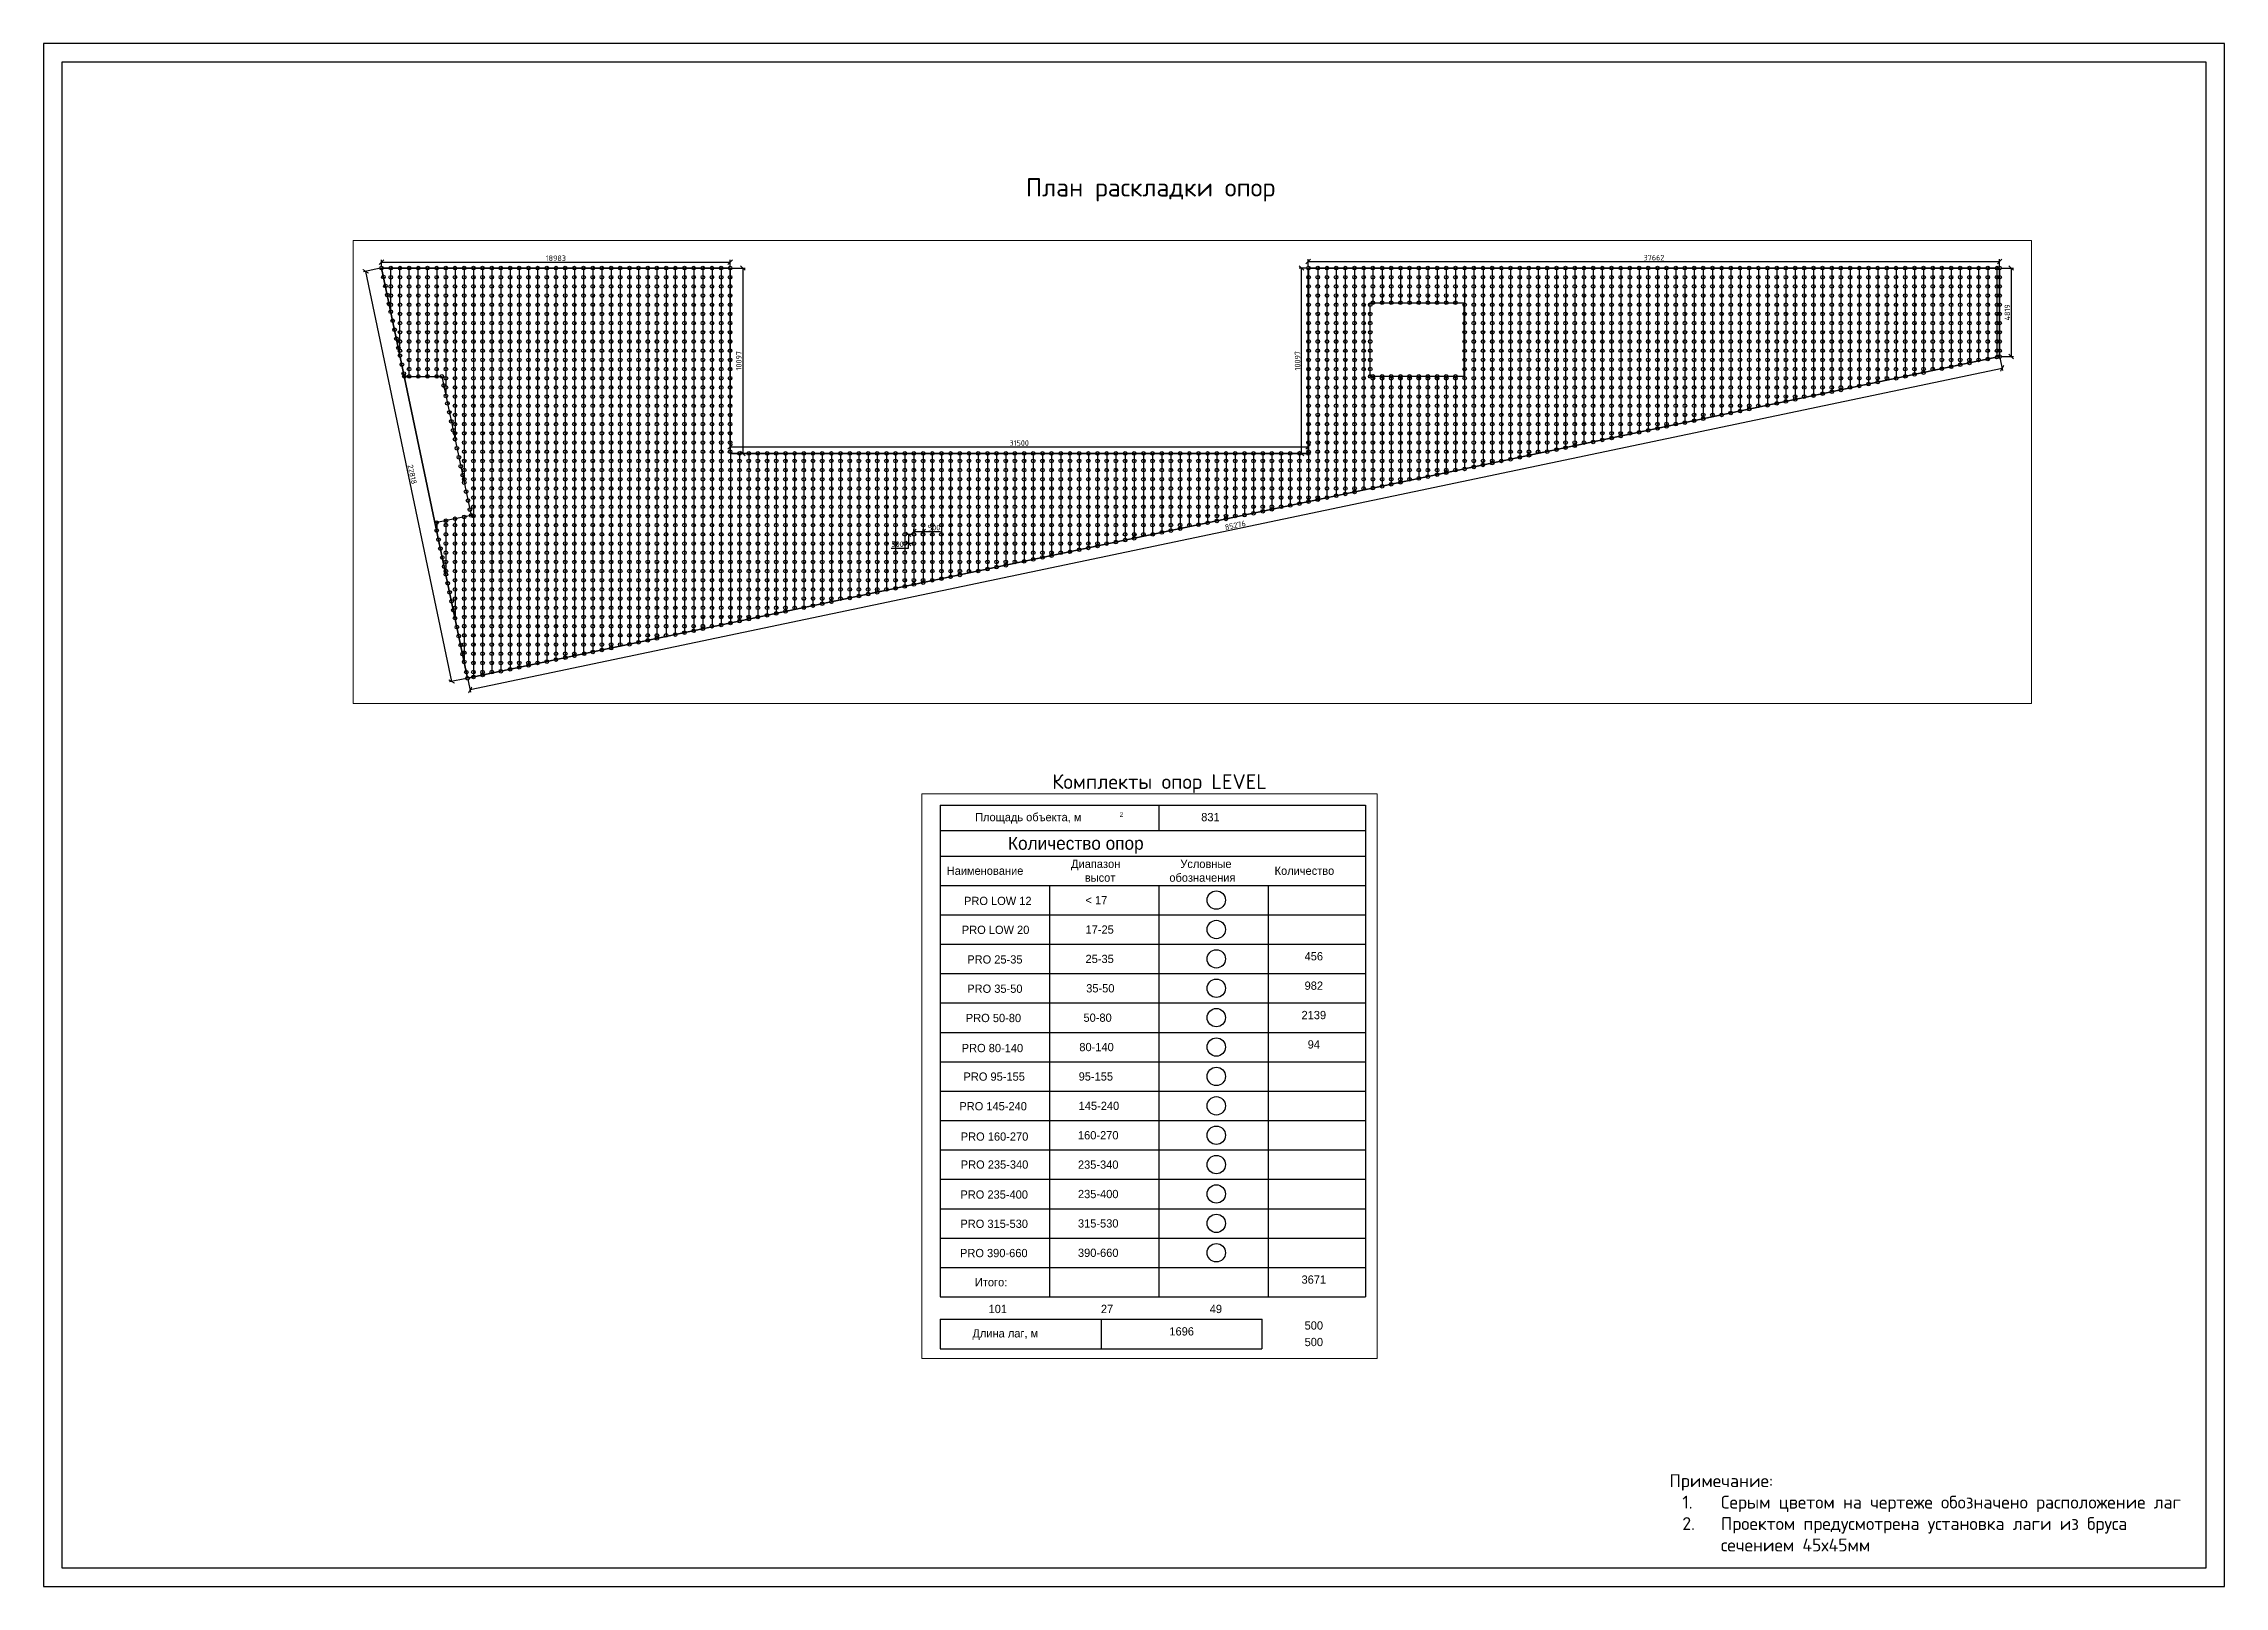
# Paper-space layout 'опоры 500х500' of a CAD drawing. Header units: millimetres. Extents: x 0 to 594, y 0 to 420.
# The model-space entities are those that its viewports show. They can reach past a viewport. Long polylines and large blocks are cut down to what shows.
import ezdxf
from ezdxf.enums import TextEntityAlignment as Align

# ---------------------------------------------------------------- set-up
doc = ezdxf.new("R2010")
doc.units = ezdxf.units.MM
doc.layers.add('контур', color=1, linetype='Continuous', lineweight=50)
doc.layers.add('размеры', color=7, linetype='Continuous', lineweight=5)
for name, color, linetype in [('областиvb', 52, 'Continuous'), ('опоры_текстvb', 7, 'Continuous'), ('опорыvb', 7, 'Continuous'), ('сеткаvb', 8, 'Continuous')]:
    doc.layers.add(name, color=color, linetype=linetype)
doc.styles.add('isocpeur', font='isocpeur.ttf')
doc.dimstyles.new('ISO-25', dxfattribs={"dimtxt": 2.5, "dimasz": 2.5, "dimexe": 1.25, "dimexo": 0.625, "dimtad": 1, "dimdec": 0, "dimtxsty": 'isocpeur', "dimblk": 'OBLIQUE', "dimcen": 2.5, "dimadec": 0, "dimazin": 0, "dimtfac": 1, "dimtdec": 0, "dimtmove": 0, "dimatfit": 3, "dimfxl": 1, "dimarcsym": 0})

# ---------------------------------------------------------------- blocks, each defined once
blk = doc.blocks.new('opor_symbPRO')
at = {"color": 0, "ltscale": 20}
blk.add_circle((0, 0), 100, dxfattribs=at)
at = {"layer": 'опоры_текстvb', "color": 0, "linetype": 'ByBlock', "lineweight": -2, "style": 'isocpeur'}
blk.add_attdef('COL', text='', height=100, dxfattribs=at).set_placement((0, -1), align=Align.MIDDLE_CENTER)
blk = doc.blocks.new('*U27')
at = {"color": 0}
for p, q in [((0, 0), (23168, 0)), ((0, 0), (0, -26779)), ((11903, 0), (11903, -1388)), ((23168, 0), (23168, -26779)), ((0, -1388), (23168, -1388)), ((0, -2776), (23168, -2776)), ((0, -4376), (23168, -4376)), ((5952, -4376), (5952, -26779)), ((11903, -4376), (11903, -26779)), ((17855, -4376), (17855, -26779)), ((0, -5976), (23168, -5976)), ((0, -7577), (23168, -7577)), ((0, -9177), (23168, -9177)), ((0, -10777), (23168, -10777)), ((0, -12377), (23168, -12377)), ((0, -13978), (23168, -13978)), ((0, -15578), (23168, -15578)), ((0, -17178), (23168, -17178)), ((0, -18778), (23168, -18778)), ((0, -20378), (23168, -20378)), ((0, -21979), (23168, -21979)), ((0, -23579), (23168, -23579)), ((0, -25179), (23168, -25179)), ((0, -26779), (23168, -26779)), ((-10, -28000), (17526, -28000)), ((0, -28000), (0, -29601)), ((0, -28000), (17535, -28000)), ((8758, -28000), (8758, -29601)), ((17526, -28000), (17526, -29601)), ((-10, -29601), (17526, -29601)), ((-10, -29601), (17526, -29601))]:
    blk.add_line(p, q, dxfattribs=at)
at = {"color": 221}
blk.add_circle((15039, -5175), 500, dxfattribs=at)
at = {"color": 2}
blk.add_circle((15039, -6775), 500, dxfattribs=at)
at = {"color": 1}
blk.add_circle((15039, -8375), 500, dxfattribs=at)
at = {"color": 92}
blk.add_circle((15039, -9976), 500, dxfattribs=at)
at = {"color": 131}
blk.add_circle((15039, -11576), 500, dxfattribs=at)
at = {"color": 30}
blk.add_circle((15039, -13176), 500, dxfattribs=at)
at = {"color": 160}
blk.add_circle((15039, -14776), 500, dxfattribs=at)
at = {"color": 60}
blk.add_circle((15039, -16377), 500, dxfattribs=at)
at = {"color": 134}
blk.add_circle((15039, -17977), 500, dxfattribs=at)
at = {"color": 42}
blk.add_circle((15039, -19577), 500, dxfattribs=at)
at = {"color": 26}
blk.add_circle((15039, -21177), 500, dxfattribs=at)
at = {"color": 82}
blk.add_circle((15039, -22777), 500, dxfattribs=at)
at = {"color": 163}
blk.add_circle((15039, -24378), 500, dxfattribs=at)
at = {"color": 0}
for s, height, p in [('Площадь объекта, м', 450, (1902, -881)), ('2', 250, (9777, -642)), ('Количество опор', 700, (3693, -2432)), ('Наименование', 450, (351, -3801)), ('Диапазон', 450, (7127, -3426)), ('Условные', 450, (13079, -3426)), ('Количество', 450, (18214, -3801)), ('высот', 450, (7877, -4176)), ('обозначения', 450, (12481, -4176)), ('< 17', 450, (7915, -5401)), ('17-25', 450, (7915, -7002)), ('25-35', 450, (7915, -8602)), ('35-50', 450, (7952, -10202)), ('50-80', 450, (7802, -11802)), ('80-140', 450, (7577, -13402)), ('95-155', 450, (7540, -15003)), ('145-240', 450, (7540, -16603)), ('160-270', 450, (7502, -18203)), ('235-340', 450, (7502, -19803)), ('235-400', 450, (7502, -21404)), ('315-530', 450, (7502, -23004)), ('390-660', 450, (7502, -24604)), ('Итого:', 450, (1888, -26204)), ('Длина лаг, м', 450, (1753, -28988))]:
    blk.add_text(s, height=height, dxfattribs=at).set_placement(p)
for s, p in [('PRO LOW 12', (3135, -5218)), ('PRO LOW 20', (3015, -6793)), ('PRO 25-35', (2977, -8406)), ('PRO 35-50', (2977, -9999)), ('PRO 50-80', (2900, -11593)), ('PRO 80-140', (2843, -13230)), ('PRO 95-155', (2939, -14785)), ('PRO 145-240', (2881, -16397)), ('PRO 160-270', (2958, -18049)), ('PRO 235-340', (2958, -19573)), ('PRO 235-400', (2939, -21205)), ('PRO 315-530', (2939, -22799)), ('PRO 390-660', (2919, -24393))]:
    blk.add_text(s, height=450, dxfattribs=at).set_placement(p, align=Align.MIDDLE)
at = {"linetype": 'ByBlock'}
for tag, p in [('AREA', (14719, -881)), ('1', (20351, -5258)), ('2', (20351, -6858)), ('3', (20351, -8458)), ('4', (20351, -10058)), ('5', (20351, -11659)), ('6', (20351, -13259)), ('7', (20351, -14859)), ('8', (20351, -16459)), ('9', (20351, -18059)), ('10', (20351, -19660)), ('11', (20351, -21260)), ('12', (20351, -22860)), ('13', (20351, -24460)), ('ITOG', (20351, -26061)), ('CHPOL', (3136, -27661)), ('DOSKA', (9087, -27661)), ('LAG', (15016, -27661)), ('VECTOR', (20351, -28561)), ('PERP', (20351, -29461))]:
    blk.add_attdef(tag, text='', height=450, dxfattribs=at).set_placement(p, align=Align.CENTER)
at = {"color": 0}
blk.add_attdef('LENGTH', text='', height=450, dxfattribs=at).set_placement((13152, -28882), align=Align.CENTER)
blk = doc.blocks.new('_OBLIQUE')
at = {"color": 0, "linetype": 'ByBlock'}
blk.add_line((-0.5, -0.5), (0.5, 0.5), dxfattribs=at)
blk = doc.blocks.new('*D54')
at = {"layer": 'Defpoints', "color": 0, "transparency": 16777216}
for p in [(210859, -122842), (229842, -122521), (229842, -122842)]:
    blk.add_point(p, dxfattribs=at)
at = {"layer": 'размеры', "color": 0, "lineweight": -2, "transparency": 16777216}
for p, q in [((210859, -122780), (210859, -122396)), ((210859, -122521), (229842, -122521)), ((229842, -122780), (229842, -122396))]:
    blk.add_line(p, q, dxfattribs=at)
at = {"layer": 'размеры', "color": 0, "lineweight": -2, "transparency": 16777216, "xscale": 250, "yscale": 250, "zscale": 250, "rotation": 180}
blk.add_blockref('_OBLIQUE', (210859, -122521), dxfattribs=at)
at = {"layer": 'размеры', "color": 0, "lineweight": -2, "transparency": 16777216, "xscale": 250, "yscale": 250, "zscale": 250}
blk.add_blockref('_OBLIQUE', (229842, -122521), dxfattribs=at)
at = {"layer": 'размеры', "color": 0, "transparency": 16777216, "insert": (220350, -122309), "char_height": 300, "attachment_point": 5, "style": 'isocpeur'}
blk.add_mtext('18983', dxfattribs=at)
blk = doc.blocks.new('*D50')
at = {"layer": 'Defpoints', "color": 0, "transparency": 16777216}
for p in [(229842, -122842), (229842, -132940), (230530, -132940)]:
    blk.add_point(p, dxfattribs=at)
at = {"layer": 'размеры', "color": 0, "lineweight": -2, "transparency": 16777216}
for p, q in [((229904, -122842), (230655, -122842)), ((230530, -122842), (230530, -132940)), ((229904, -132940), (230655, -132940))]:
    blk.add_line(p, q, dxfattribs=at)
at = {"layer": 'размеры', "color": 0, "lineweight": -2, "transparency": 16777216, "xscale": 250, "yscale": 250, "zscale": 250}
for p, rotation in [((230530, -122842), 90), ((230530, -132940), 270)]:
    blk.add_blockref('_OBLIQUE', p, dxfattribs=dict(at, rotation=rotation))
at = {"layer": 'размеры', "color": 0, "transparency": 16777216, "insert": (230317, -127891), "char_height": 300, "attachment_point": 5, "rotation": 90, "style": 'isocpeur'}
blk.add_mtext('10097', dxfattribs=at)
blk = doc.blocks.new('*D51')
at = {"layer": 'Defpoints', "color": 0, "transparency": 16777216}
for p in [(229842, -132940), (261341, -132583), (261341, -132940)]:
    blk.add_point(p, dxfattribs=at)
at = {"layer": 'размеры', "color": 0, "lineweight": -2, "transparency": 16777216}
for p, q in [((229842, -132877), (229842, -132458)), ((229842, -132583), (261341, -132583)), ((261341, -132877), (261341, -132458))]:
    blk.add_line(p, q, dxfattribs=at)
at = {"layer": 'размеры', "color": 0, "lineweight": -2, "transparency": 16777216, "xscale": 250, "yscale": 250, "zscale": 250, "rotation": 180}
blk.add_blockref('_OBLIQUE', (229842, -132583), dxfattribs=at)
at = {"layer": 'размеры', "color": 0, "lineweight": -2, "transparency": 16777216, "xscale": 250, "yscale": 250, "zscale": 250}
blk.add_blockref('_OBLIQUE', (261341, -132583), dxfattribs=at)
at = {"layer": 'размеры', "color": 0, "transparency": 16777216, "insert": (245592, -132370), "char_height": 300, "attachment_point": 5, "style": 'isocpeur'}
blk.add_mtext('31500', dxfattribs=at)
blk = doc.blocks.new('*D52')
at = {"layer": 'Defpoints', "color": 0, "transparency": 16777216}
for p in [(260970, -122842), (261341, -122842), (261341, -132940)]:
    blk.add_point(p, dxfattribs=at)
at = {"layer": 'размеры', "color": 0, "lineweight": -2, "transparency": 16777216}
for p, q in [((261279, -122842), (260845, -122842)), ((260970, -132940), (260970, -122842)), ((261279, -132940), (260845, -132940))]:
    blk.add_line(p, q, dxfattribs=at)
at = {"layer": 'размеры', "color": 0, "lineweight": -2, "transparency": 16777216, "xscale": 250, "yscale": 250, "zscale": 250}
for p, rotation in [((260970, -122842), 90), ((260970, -132940), 270)]:
    blk.add_blockref('_OBLIQUE', p, dxfattribs=dict(at, rotation=rotation))
at = {"layer": 'размеры', "color": 0, "transparency": 16777216, "insert": (260757, -127891), "char_height": 300, "attachment_point": 5, "rotation": 90, "style": 'isocpeur'}
blk.add_mtext('10097', dxfattribs=at)
blk = doc.blocks.new('*D53')
at = {"layer": 'Defpoints', "color": 0, "transparency": 16777216}
for p in [(261341, -122842), (299003, -122488), (299003, -122842)]:
    blk.add_point(p, dxfattribs=at)
at = {"layer": 'размеры', "color": 0, "lineweight": -2, "transparency": 16777216}
for p, q in [((261341, -122780), (261341, -122363)), ((299003, -122780), (299003, -122363)), ((261341, -122488), (299003, -122488))]:
    blk.add_line(p, q, dxfattribs=at)
at = {"layer": 'размеры', "color": 0, "lineweight": -2, "transparency": 16777216, "xscale": 250, "yscale": 250, "zscale": 250, "rotation": 180}
blk.add_blockref('_OBLIQUE', (261341, -122488), dxfattribs=at)
at = {"layer": 'размеры', "color": 0, "lineweight": -2, "transparency": 16777216, "xscale": 250, "yscale": 250, "zscale": 250}
blk.add_blockref('_OBLIQUE', (299003, -122488), dxfattribs=at)
at = {"layer": 'размеры', "color": 0, "transparency": 16777216, "insert": (280172, -122275), "char_height": 300, "attachment_point": 5, "style": 'isocpeur'}
blk.add_mtext('37662', dxfattribs=at)
blk = doc.blocks.new('*D48')
at = {"layer": 'Defpoints', "color": 0, "transparency": 16777216}
for p in [(299003, -122842), (299003, -127661), (299634, -127661)]:
    blk.add_point(p, dxfattribs=at)
at = {"layer": 'размеры', "color": 0, "lineweight": -2, "transparency": 16777216}
for p, q in [((299066, -122842), (299759, -122842)), ((299634, -122842), (299634, -127661)), ((299066, -127661), (299759, -127661))]:
    blk.add_line(p, q, dxfattribs=at)
at = {"layer": 'размеры', "color": 0, "lineweight": -2, "transparency": 16777216, "xscale": 250, "yscale": 250, "zscale": 250}
for p, rotation in [((299634, -122842), 90), ((299634, -127661), 270)]:
    blk.add_blockref('_OBLIQUE', p, dxfattribs=dict(at, rotation=rotation))
at = {"layer": 'размеры', "color": 0, "transparency": 16777216, "insert": (299421, -125251), "char_height": 300, "attachment_point": 5, "rotation": 90, "style": 'isocpeur'}
blk.add_mtext('4819', dxfattribs=at)
blk = doc.blocks.new('*D49')
at = {"layer": 'Defpoints', "color": 0, "transparency": 16777216}
for p in [(299003, -127661), (215545, -145174), (215680, -145817)]:
    blk.add_point(p, dxfattribs=at)
at = {"layer": 'размеры', "color": 0, "lineweight": -2, "transparency": 16777216}
for p, q in [((299138, -128304), (215680, -145817)), ((299016, -127722), (299164, -128426)), ((215558, -145235), (215706, -145939))]:
    blk.add_line(p, q, dxfattribs=at)
at = {"layer": 'размеры', "color": 0, "lineweight": -2, "transparency": 16777216, "xscale": 250, "yscale": 250, "zscale": 250}
for p, rotation in [((299138, -128304), 11.85098422200823), ((215680, -145817), 191.8509842220083)]:
    blk.add_blockref('_OBLIQUE', p, dxfattribs=dict(at, rotation=rotation))
at = {"layer": 'размеры', "color": 0, "transparency": 16777216, "insert": (257365, -136852), "char_height": 300, "attachment_point": 5, "rotation": 11.85098, "style": 'isocpeur'}
blk.add_mtext('85276', dxfattribs=at)
blk = doc.blocks.new('*D45')
at = {"layer": 'Defpoints', "color": 0, "transparency": 16777216}
for p in [(209992, -123024), (210859, -122842), (215545, -145174)]:
    blk.add_point(p, dxfattribs=at)
at = {"layer": 'размеры', "color": 0, "lineweight": -2, "transparency": 16777216}
for p, q in [((210798, -122855), (209870, -123050)), ((214678, -145355), (209992, -123024)), ((215484, -145186), (214556, -145381))]:
    blk.add_line(p, q, dxfattribs=at)
at = {"layer": 'размеры', "color": 0, "lineweight": -2, "transparency": 16777216, "xscale": 250, "yscale": 250, "zscale": 250}
for p, rotation in [((209992, -123024), 101.8514434178361), ((214678, -145355), 281.8514434178361)]:
    blk.add_blockref('_OBLIQUE', p, dxfattribs=dict(at, rotation=rotation))
at = {"layer": 'размеры', "color": 0, "transparency": 16777216, "insert": (212528, -134076), "char_height": 300, "attachment_point": 5, "rotation": 281.85144, "style": 'isocpeur'}
blk.add_mtext('22818', dxfattribs=at)
blk = doc.blocks.new('*D46')
at = {"layer": 'Defpoints', "color": 0, "transparency": 16777216}
for p in [(239859, -137342), (240359, -137190), (240359, -137342)]:
    blk.add_point(p, dxfattribs=at)
at = {"layer": 'размеры', "color": 0, "lineweight": -2, "transparency": 16777216}
for p, q in [((239859, -137280), (239859, -137065)), ((239859, -137190), (240359, -137190)), ((240359, -137280), (240359, -137065)), ((240359, -137190), (241304, -137190))]:
    blk.add_line(p, q, dxfattribs=at)
at = {"layer": 'размеры', "color": 0, "lineweight": -2, "transparency": 16777216, "xscale": 250, "yscale": 250, "zscale": 250, "rotation": 180}
blk.add_blockref('_OBLIQUE', (239859, -137190), dxfattribs=at)
at = {"layer": 'размеры', "color": 0, "lineweight": -2, "transparency": 16777216, "xscale": 250, "yscale": 250, "zscale": 250}
blk.add_blockref('_OBLIQUE', (240359, -137190), dxfattribs=at)
at = {"layer": 'размеры', "color": 0, "transparency": 16777216, "insert": (240956, -136978), "char_height": 300, "attachment_point": 5, "style": 'isocpeur'}
blk.add_mtext('500', dxfattribs=at)
blk = doc.blocks.new('*D47')
at = {"layer": 'Defpoints', "color": 0, "transparency": 16777216}
for p in [(239859, -137342), (239562, -137842), (239859, -137842)]:
    blk.add_point(p, dxfattribs=at)
at = {"layer": 'размеры', "color": 0, "lineweight": -2, "transparency": 16777216}
for p, q in [((239796, -137342), (239437, -137342)), ((239562, -137342), (239562, -137842)), ((238617, -138092), (239562, -138092)), ((239796, -137842), (239437, -137842)), ((239562, -138092), (239562, -137842))]:
    blk.add_line(p, q, dxfattribs=at)
at = {"layer": 'размеры', "color": 0, "lineweight": -2, "transparency": 16777216, "xscale": 250, "yscale": 250, "zscale": 250}
for p, rotation in [((239562, -137342), 90), ((239562, -137842), 270)]:
    blk.add_blockref('_OBLIQUE', p, dxfattribs=dict(at, rotation=rotation))
at = {"layer": 'размеры', "color": 0, "transparency": 16777216, "insert": (238965, -137880), "char_height": 300, "attachment_point": 5, "style": 'isocpeur'}
blk.add_mtext('500', dxfattribs=at)

msp = doc.modelspace()

# ---------------------------------------------------------------- linework, layer by layer
at = {"layer": 'контур', "linetype": 'Continuous'}
msp.add_lwpolyline([(215545, -145173.6), (210858.8, -122842.2), (229841.6, -122842.2), (229841.6, -132939.6), (261341.5, -132939.6), (261341.5, -122842.2), (299003.2, -122842.2), (299003.2, -127660.7)], close=True, dxfattribs=at)
at = {"layer": 'областиvb'}
for points in [[(264714.2, -124728.5), (269815.3, -124728.5), (269815.3, -128741.4), (264714.2, -128741.4)], [(212096.8, -128741.7), (214134, -128741.7), (215737.6, -136311.5), (213771.9, -136724)]]:
    msp.add_lwpolyline(points, close=True, dxfattribs=at)
at = {"layer": 'сеткаvb'}
for p, q in [((210858.8, -122842.2), (229841.6, -122842.2)), ((211358.8, -125224.8), (211358.8, -122842.2)), ((211858.8, -127607.5), (211858.8, -122842.2)), ((212358.8, -128741.7), (212358.8, -122842.2)), ((212858.8, -128741.7), (212858.8, -122842.2)), ((213358.8, -128741.7), (213358.8, -122842.2)), ((213858.8, -122842.2), (213858.8, -128741.7)), ((214358.8, -122842.2), (214358.8, -129803)), ((214858.8, -122842.2), (214858.8, -132163.2)), ((215358.8, -122842.2), (215358.8, -134523.4)), ((215858.8, -122842.2), (215858.8, -145107.7)), ((216358.8, -122842.2), (216358.8, -145002.8)), ((216858.8, -122842.2), (216858.8, -144897.9)), ((217358.8, -122842.2), (217358.8, -144792.9)), ((217858.8, -122842.2), (217858.8, -144688)), ((218358.8, -122842.2), (218358.8, -144583.1)), ((218858.8, -122842.2), (218858.8, -144478.2)), ((219358.8, -122842.2), (219358.8, -144373.3)), ((219858.8, -122842.2), (219858.8, -144268.3)), ((220358.8, -122842.2), (220358.8, -144163.4)), ((220858.8, -122842.2), (220858.8, -144058.5)), ((221358.8, -122842.2), (221358.8, -143953.6)), ((221858.8, -122842.2), (221858.8, -143848.7)), ((222358.8, -122842.2), (222358.8, -143743.7)), ((222858.8, -122842.2), (222858.8, -143638.8)), ((223358.8, -122842.2), (223358.8, -143533.9)), ((223858.8, -122842.2), (223858.8, -143429)), ((224358.8, -122842.2), (224358.8, -143324.1)), ((224858.8, -122842.2), (224858.8, -143219.1)), ((225358.8, -122842.2), (225358.8, -143114.2)), ((225858.8, -122842.2), (225858.8, -143009.3)), ((226358.8, -122842.2), (226358.8, -142904.4)), ((226858.8, -122842.2), (226858.8, -142799.5)), ((227358.8, -122842.2), (227358.8, -142694.5)), ((227858.8, -122842.2), (227858.8, -142589.6)), ((228358.8, -122842.2), (228358.8, -142484.7)), ((228858.8, -122842.2), (228858.8, -142379.8)), ((229358.8, -122842.2), (229358.8, -142274.9)), ((261341.5, -122842.2), (299003.2, -122842.2)), ((261358.8, -122842.2), (261358.8, -135560)), ((261858.8, -122842.2), (261858.8, -135455.1)), ((262358.8, -122842.2), (262358.8, -135350.2)), ((262858.8, -122842.2), (262858.8, -135245.2)), ((263358.8, -122842.2), (263358.8, -135140.3)), ((263858.8, -122842.2), (263858.8, -135035.4)), ((264358.8, -122842.2), (264358.8, -134930.5)), ((264858.8, -122842.2), (264858.8, -124728.5)), ((265358.8, -122842.2), (265358.8, -124728.5)), ((265858.8, -122842.2), (265858.8, -124728.5)), ((266358.8, -122842.2), (266358.8, -124728.5)), ((266858.8, -122842.2), (266858.8, -124728.5)), ((267358.8, -122842.2), (267358.8, -124728.5)), ((267858.8, -122842.2), (267858.8, -124728.5)), ((268358.8, -122842.2), (268358.8, -124728.5)), ((268858.8, -122842.2), (268858.8, -124728.5)), ((269358.8, -122842.2), (269358.8, -124728.5)), ((269858.8, -122842.2), (269858.8, -133776.4)), ((270358.8, -122842.2), (270358.8, -133671.4)), ((270858.8, -122842.2), (270858.8, -133566.5)), ((271358.8, -122842.2), (271358.8, -133461.6)), ((271858.8, -122842.2), (271858.8, -133356.7)), ((272358.8, -122842.2), (272358.8, -133251.8)), ((272858.8, -122842.2), (272858.8, -133146.8)), ((273358.8, -122842.2), (273358.8, -133041.9)), ((273858.8, -122842.2), (273858.8, -132937)), ((274358.8, -122842.2), (274358.8, -132832.1)), ((274858.8, -122842.2), (274858.8, -132727.2)), ((275358.8, -122842.2), (275358.8, -132622.2)), ((275858.8, -122842.2), (275858.8, -132517.3)), ((276358.8, -122842.2), (276358.8, -132412.4)), ((276858.8, -122842.2), (276858.8, -132307.5)), ((277358.8, -122842.2), (277358.8, -132202.6)), ((277858.8, -122842.2), (277858.8, -132097.6)), ((278358.8, -122842.2), (278358.8, -131992.7)), ((278858.8, -122842.2), (278858.8, -131887.8)), ((279358.8, -122842.2), (279358.8, -131782.9)), ((279858.8, -122842.2), (279858.8, -131678)), ((280358.8, -122842.2), (280358.8, -131573)), ((280858.8, -122842.2), (280858.8, -131468.1)), ((281358.8, -122842.2), (281358.8, -131363.2)), ((281858.8, -122842.2), (281858.8, -131258.3)), ((282358.8, -122842.2), (282358.8, -131153.4)), ((282858.8, -122842.2), (282858.8, -131048.4)), ((283358.8, -122842.2), (283358.8, -130943.5)), ((283858.8, -122842.2), (283858.8, -130838.6)), ((284358.8, -122842.2), (284358.8, -130733.7)), ((284858.8, -122842.2), (284858.8, -130628.8)), ((285358.8, -122842.2), (285358.8, -130523.8)), ((285858.8, -122842.2), (285858.8, -130418.9)), ((286358.8, -122842.2), (286358.8, -130314)), ((286858.8, -122842.2), (286858.8, -130209.1)), ((287358.8, -122842.2), (287358.8, -130104.2)), ((287858.8, -122842.2), (287858.8, -129999.2)), ((288358.8, -122842.2), (288358.8, -129894.3)), ((288858.8, -122842.2), (288858.8, -129789.4)), ((289358.8, -122842.2), (289358.8, -129684.5)), ((289858.8, -122842.2), (289858.8, -129579.6)), ((290358.8, -122842.2), (290358.8, -129474.6)), ((290858.8, -122842.2), (290858.8, -129369.7)), ((291358.8, -122842.2), (291358.8, -129264.8)), ((291858.8, -122842.2), (291858.8, -129159.9)), ((292358.8, -122842.2), (292358.8, -129055)), ((292858.8, -122842.2), (292858.8, -128950)), ((293358.8, -122842.2), (293358.8, -128845.1)), ((293858.8, -122842.2), (293858.8, -128740.2)), ((294358.8, -122842.2), (294358.8, -128635.3)), ((294858.8, -122842.2), (294858.8, -128530.4)), ((295358.8, -122842.2), (295358.8, -128425.4)), ((295858.8, -122842.2), (295858.8, -128320.5)), ((296358.8, -122842.2), (296358.8, -128215.6)), ((296858.8, -122842.2), (296858.8, -128110.7)), ((297358.8, -122842.2), (297358.8, -128005.8)), ((297858.8, -122842.2), (297858.8, -127900.8)), ((298358.8, -122842.2), (298358.8, -127795.9)), ((298858.8, -122842.2), (298858.8, -127691)), ((264714.2, -128741.4), (264714.2, -124728.5)), ((269815.3, -124728.5), (269815.3, -128741.4)), ((264858.8, -128741.4), (264858.8, -134825.6)), ((265358.8, -128741.4), (265358.8, -134720.6)), ((265858.8, -128741.4), (265858.8, -134615.7)), ((266358.8, -128741.4), (266358.8, -134510.8)), ((266858.8, -128741.4), (266858.8, -134405.9)), ((267358.8, -128741.4), (267358.8, -134301)), ((267858.8, -128741.4), (267858.8, -134196)), ((268358.8, -128741.4), (268358.8, -134091.1)), ((268858.8, -128741.4), (268858.8, -133986.2)), ((269358.8, -128741.4), (269358.8, -133881.3)), ((229858.8, -132939.6), (229858.8, -142169.9)), ((230358.8, -132939.6), (230358.8, -142065)), ((230858.8, -132939.6), (230858.8, -141960.1)), ((231358.8, -132939.6), (231358.8, -141855.2)), ((231858.8, -132939.6), (231858.8, -141750.3)), ((232358.8, -132939.6), (232358.8, -141645.4)), ((232858.8, -132939.6), (232858.8, -141540.4)), ((233358.8, -132939.6), (233358.8, -141435.5)), ((233858.8, -132939.6), (233858.8, -141330.6)), ((234358.8, -132939.6), (234358.8, -141225.7)), ((234858.8, -132939.6), (234858.8, -141120.8)), ((235358.8, -132939.6), (235358.8, -141015.8)), ((235858.8, -132939.6), (235858.8, -140910.9)), ((236358.8, -132939.6), (236358.8, -140806)), ((236858.8, -132939.6), (236858.8, -140701.1)), ((237358.8, -132939.6), (237358.8, -140596.2)), ((237858.8, -132939.6), (237858.8, -140491.2)), ((238358.8, -132939.6), (238358.8, -140386.3)), ((238858.8, -132939.6), (238858.8, -140281.4)), ((239358.8, -132939.6), (239358.8, -140176.5)), ((239858.8, -132939.6), (239858.8, -140071.6)), ((240358.8, -132939.6), (240358.8, -139966.6)), ((240858.8, -132939.6), (240858.8, -139861.7)), ((241358.8, -132939.6), (241358.8, -139756.8)), ((241858.8, -132939.6), (241858.8, -139651.9)), ((242358.8, -132939.6), (242358.8, -139547)), ((242858.8, -132939.6), (242858.8, -139442)), ((243358.8, -132939.6), (243358.8, -139337.1)), ((243858.8, -132939.6), (243858.8, -139232.2)), ((244358.8, -132939.6), (244358.8, -139127.3)), ((244858.8, -132939.6), (244858.8, -139022.4)), ((245358.8, -132939.6), (245358.8, -138917.4)), ((245858.8, -132939.6), (245858.8, -138812.5)), ((246358.8, -132939.6), (246358.8, -138707.6)), ((246858.8, -132939.6), (246858.8, -138602.7)), ((247358.8, -132939.6), (247358.8, -138497.8)), ((247858.8, -132939.6), (247858.8, -138392.8)), ((248358.8, -132939.6), (248358.8, -138287.9)), ((248858.8, -132939.6), (248858.8, -138183)), ((249358.8, -132939.6), (249358.8, -138078.1)), ((249858.8, -132939.6), (249858.8, -137973.2)), ((250358.8, -132939.6), (250358.8, -137868.2)), ((250858.8, -132939.6), (250858.8, -137763.3)), ((251358.8, -132939.6), (251358.8, -137658.4)), ((251858.8, -132939.6), (251858.8, -137553.5)), ((252358.8, -132939.6), (252358.8, -137448.6)), ((252858.8, -132939.6), (252858.8, -137343.6)), ((253358.8, -132939.6), (253358.8, -137238.7)), ((253858.8, -132939.6), (253858.8, -137133.8)), ((254358.8, -132939.6), (254358.8, -137028.9)), ((254858.8, -132939.6), (254858.8, -136924)), ((255358.8, -132939.6), (255358.8, -136819)), ((255858.8, -132939.6), (255858.8, -136714.1)), ((256358.8, -132939.6), (256358.8, -136609.2)), ((256858.8, -132939.6), (256858.8, -136504.3)), ((257358.8, -132939.6), (257358.8, -136399.4)), ((257858.8, -132939.6), (257858.8, -136294.4)), ((258358.8, -132939.6), (258358.8, -136189.5)), ((258858.8, -132939.6), (258858.8, -136084.6)), ((259358.8, -132939.6), (259358.8, -135979.7)), ((259858.8, -132939.6), (259858.8, -135874.8)), ((260358.8, -132939.6), (260358.8, -135769.8)), ((260858.8, -132939.6), (260858.8, -135664.9)), ((214358.8, -136600.8), (214358.8, -139520.9)), ((214858.8, -136495.9), (214858.8, -141903.6)), ((215358.8, -136390.9), (215358.8, -144286.2)), ((213858.8, -136705.7), (213858.8, -137138.2))]:
    msp.add_line(p, q, dxfattribs=at)
at = {"layer": 'сеткаvb', "linetype": 'Continuous'}
for p, q in [((229841.6, -122842.2), (229841.6, -132939.6)), ((261341.5, -132939.6), (261341.5, -122842.2)), ((299003.2, -122842.2), (299003.2, -127660.7))]:
    msp.add_line(p, q, dxfattribs=at)

# ---------------------------------------------------------------- block references
msp.add_blockref('*U27', (312982.5, -116758.7)).add_auto_attribs({'3': '456', '4': '982', '5': '2139', '6': '94', 'AREA': '831', 'ITOG': '3671', 'CHPOL': '101', 'DOSKA': '27', 'LAG': '49', 'VECTOR': '500', 'PERP': '500', 'LENGTH': '1696'})
at = {"layer": 'опорыvb', "color": 1}
for p, values in [((210858.8, -122842.2), {'COL': '25'}), ((210961.5, -123331.5), {'COL': '25'}), ((211358.8, -122842.2), {'COL': '25'}), ((211358.8, -123342.2), {'COL': '30'}), ((211858.8, -122842.2), {'COL': '25'}), ((211858.8, -123342.2), {'COL': '30'}), ((212358.8, -122842.2), {'COL': '25'}), ((212358.8, -123342.2), {'COL': '30'}), ((212858.8, -122842.2), {'COL': '25'}), ((212858.8, -123342.2), {'COL': '30'}), ((213358.8, -122842.2), {'COL': '25'}), ((213358.8, -123342.2), {'COL': '30'}), ((213858.8, -122842.2), {'COL': '25'}), ((213858.8, -123342.2), {'COL': '30'}), ((214358.8, -122842.2), {'COL': '25'}), ((214358.8, -123342.2), {'COL': '30'}), ((214858.8, -122842.2), {'COL': '25'}), ((214858.8, -123342.2), {'COL': '30'}), ((215358.8, -122842.2), {'COL': '25'}), ((215358.8, -123342.2), {'COL': '30'}), ((215858.8, -122842.2), {'COL': '25'}), ((215858.8, -123342.2), {'COL': '30'}), ((216358.8, -122842.2), {'COL': '25'}), ((216358.8, -123342.2), {'COL': '30'}), ((216858.8, -122842.2), {'COL': '25'}), ((216858.8, -123342.2), {'COL': '30'}), ((217358.8, -122842.2), {'COL': '25'}), ((217358.8, -123342.2), {'COL': '30'}), ((217858.8, -122842.2), {'COL': '25'}), ((217858.8, -123342.2), {'COL': '30'}), ((218358.8, -122842.2), {'COL': '25'}), ((218358.8, -123342.2), {'COL': '30'}), ((218858.8, -122842.2), {'COL': '25'}), ((218858.8, -123342.2), {'COL': '30'}), ((219358.8, -122842.2), {'COL': '25'}), ((219358.8, -123342.2), {'COL': '30'}), ((219858.8, -122842.2), {'COL': '25'}), ((219858.8, -123342.2), {'COL': '30'}), ((220358.8, -122842.2), {'COL': '25'}), ((220358.8, -123342.2), {'COL': '30'}), ((220858.8, -122842.2), {'COL': '25'}), ((220858.8, -123342.2), {'COL': '30'}), ((221358.8, -122842.2), {'COL': '25'}), ((221358.8, -123342.2), {'COL': '30'}), ((221858.8, -122842.2), {'COL': '25'}), ((221858.8, -123342.2), {'COL': '30'}), ((222358.8, -122842.2), {'COL': '25'}), ((222358.8, -123342.2), {'COL': '30'}), ((222858.8, -122842.2), {'COL': '25'}), ((222858.8, -123342.2), {'COL': '30'}), ((223358.8, -122842.2), {'COL': '25'}), ((223358.8, -123342.2), {'COL': '30'}), ((223858.8, -122842.2), {'COL': '25'}), ((223858.8, -123342.2), {'COL': '30'}), ((224358.8, -122842.2), {'COL': '25'}), ((224358.8, -123342.2), {'COL': '30'}), ((224858.8, -122842.2), {'COL': '25'}), ((224858.8, -123342.2), {'COL': '30'}), ((225358.8, -122842.2), {'COL': '25'}), ((225358.8, -123342.2), {'COL': '30'}), ((225858.8, -122842.2), {'COL': '25'}), ((225858.8, -123342.2), {'COL': '30'}), ((226358.8, -122842.2), {'COL': '25'}), ((226358.8, -123342.2), {'COL': '30'}), ((226858.8, -122842.2), {'COL': '25'}), ((226858.8, -123342.2), {'COL': '30'}), ((227358.8, -122842.2), {'COL': '25'}), ((227358.8, -123342.2), {'COL': '30'}), ((227858.8, -122842.2), {'COL': '25'}), ((227858.8, -123342.2), {'COL': '30'}), ((228358.8, -122842.2), {'COL': '25'}), ((228358.8, -123342.2), {'COL': '30'}), ((228858.8, -122842.2), {'COL': '25'}), ((228858.8, -123342.2), {'COL': '30'}), ((229358.8, -122842.2), {'COL': '25'}), ((229358.8, -123342.2), {'COL': '30'}), ((229841.6, -122842.2), {'COL': '25'}), ((229841.6, -123342.2), {'COL': '30'}), ((261358.8, -122842.2), {'COL': '25'}), ((261858.8, -122842.2), {'COL': '25'}), ((261858.8, -123342.2), {'COL': '32'}), ((262358.8, -122842.2), {'COL': '25'}), ((262358.8, -123342.2), {'COL': '30'}), ((262858.8, -122842.2), {'COL': '25'}), ((262858.8, -123342.2), {'COL': '30'}), ((263358.8, -122842.2), {'COL': '25'}), ((263358.8, -123342.2), {'COL': '30'}), ((263858.8, -122842.2), {'COL': '25'}), ((263858.8, -123342.2), {'COL': '30'}), ((264358.8, -122842.2), {'COL': '25'}), ((264358.8, -123342.2), {'COL': '30'}), ((264858.8, -122842.2), {'COL': '25'}), ((264858.8, -123342.2), {'COL': '30'}), ((265358.8, -122842.2), {'COL': '25'}), ((265358.8, -123342.2), {'COL': '30'}), ((265858.8, -122842.2), {'COL': '25'}), ((265858.8, -123342.2), {'COL': '30'}), ((266358.8, -122842.2), {'COL': '25'}), ((266358.8, -123342.2), {'COL': '30'}), ((266858.8, -122842.2), {'COL': '25'}), ((266858.8, -123342.2), {'COL': '30'}), ((267358.8, -122842.2), {'COL': '25'}), ((267358.8, -123342.2), {'COL': '30'}), ((267858.8, -122842.2), {'COL': '25'}), ((267858.8, -123342.2), {'COL': '30'}), ((268358.8, -122842.2), {'COL': '25'}), ((268358.8, -123342.2), {'COL': '30'}), ((268858.8, -122842.2), {'COL': '25'}), ((268858.8, -123342.2), {'COL': '30'}), ((269358.8, -122842.2), {'COL': '25'}), ((269358.8, -123342.2), {'COL': '30'}), ((269858.8, -122842.2), {'COL': '25'}), ((269858.8, -123342.2), {'COL': '30'}), ((270358.8, -122842.2), {'COL': '25'}), ((270358.8, -123342.2), {'COL': '30'}), ((270858.8, -122842.2), {'COL': '25'}), ((270858.8, -123342.2), {'COL': '30'}), ((271358.8, -122842.2), {'COL': '25'}), ((271358.8, -123342.2), {'COL': '30'}), ((271858.8, -122842.2), {'COL': '25'}), ((271858.8, -123342.2), {'COL': '30'}), ((272358.8, -122842.2), {'COL': '25'}), ((272358.8, -123342.2), {'COL': '30'}), ((272858.8, -122842.2), {'COL': '25'}), ((272858.8, -123342.2), {'COL': '30'}), ((273358.8, -122842.2), {'COL': '25'}), ((273358.8, -123342.2), {'COL': '30'}), ((273858.8, -122842.2), {'COL': '25'}), ((273858.8, -123342.2), {'COL': '30'}), ((274358.8, -122842.2), {'COL': '25'}), ((274358.8, -123342.2), {'COL': '30'}), ((274858.8, -122842.2), {'COL': '25'}), ((274858.8, -123342.2), {'COL': '30'}), ((275358.8, -122842.2), {'COL': '25'}), ((275358.8, -123342.2), {'COL': '30'}), ((275858.8, -122842.2), {'COL': '25'}), ((275858.8, -123342.2), {'COL': '30'}), ((276358.8, -122842.2), {'COL': '25'}), ((276358.8, -123342.2), {'COL': '30'}), ((276858.8, -122842.2), {'COL': '25'}), ((276858.8, -123342.2), {'COL': '30'}), ((277358.8, -122842.2), {'COL': '25'}), ((277358.8, -123342.2), {'COL': '30'}), ((277858.8, -122842.2), {'COL': '25'}), ((277858.8, -123342.2), {'COL': '30'}), ((278358.8, -122842.2), {'COL': '25'}), ((278358.8, -123342.2), {'COL': '30'}), ((278858.8, -122842.2), {'COL': '25'}), ((278858.8, -123342.2), {'COL': '30'}), ((279358.8, -122842.2), {'COL': '25'}), ((279358.8, -123342.2), {'COL': '30'}), ((279858.8, -122842.2), {'COL': '25'}), ((279858.8, -123342.2), {'COL': '30'}), ((280358.8, -122842.2), {'COL': '25'}), ((280358.8, -123342.2), {'COL': '30'}), ((280858.8, -122842.2), {'COL': '25'}), ((280858.8, -123342.2), {'COL': '30'}), ((281358.8, -122842.2), {'COL': '25'}), ((281358.8, -123342.2), {'COL': '30'}), ((281858.8, -122842.2), {'COL': '25'}), ((281858.8, -123342.2), {'COL': '30'}), ((282358.8, -122842.2), {'COL': '25'}), ((282358.8, -123342.2), {'COL': '30'}), ((282858.8, -122842.2), {'COL': '25'}), ((282858.8, -123342.2), {'COL': '30'}), ((283358.8, -122842.2), {'COL': '25'}), ((283358.8, -123342.2), {'COL': '30'}), ((283858.8, -122842.2), {'COL': '25'}), ((283858.8, -123342.2), {'COL': '30'}), ((284358.8, -122842.2), {'COL': '25'}), ((284358.8, -123342.2), {'COL': '30'}), ((284858.8, -122842.2), {'COL': '25'}), ((284858.8, -123342.2), {'COL': '30'}), ((285358.8, -122842.2), {'COL': '25'}), ((285358.8, -123342.2), {'COL': '30'}), ((285858.8, -122842.2), {'COL': '25'}), ((285858.8, -123342.2), {'COL': '30'}), ((286358.8, -122842.2), {'COL': '25'}), ((286358.8, -123342.2), {'COL': '30'}), ((286858.8, -122842.2), {'COL': '25'}), ((286858.8, -123342.2), {'COL': '30'}), ((287358.8, -122842.2), {'COL': '25'}), ((287358.8, -123342.2), {'COL': '30'}), ((287858.8, -122842.2), {'COL': '25'}), ((287858.8, -123342.2), {'COL': '30'}), ((288358.8, -122842.2), {'COL': '25'}), ((288358.8, -123342.2), {'COL': '30'}), ((288858.8, -122842.2), {'COL': '25'}), ((288858.8, -123342.2), {'COL': '30'}), ((289358.8, -122842.2), {'COL': '25'}), ((289358.8, -123342.2), {'COL': '30'}), ((289858.8, -122842.2), {'COL': '25'}), ((289858.8, -123342.2), {'COL': '30'}), ((290358.8, -122842.2), {'COL': '25'}), ((290358.8, -123342.2), {'COL': '30'}), ((290858.8, -122842.2), {'COL': '25'}), ((290858.8, -123342.2), {'COL': '30'}), ((291358.8, -122842.2), {'COL': '25'}), ((291358.8, -123342.2), {'COL': '30'}), ((291858.8, -122842.2), {'COL': '25'}), ((291858.8, -123342.2), {'COL': '30'}), ((292358.8, -122842.2), {'COL': '25'}), ((292358.8, -123342.2), {'COL': '30'}), ((292858.8, -122842.2), {'COL': '25'}), ((292858.8, -123342.2), {'COL': '30'}), ((293358.8, -122842.2), {'COL': '25'}), ((293358.8, -123342.2), {'COL': '30'}), ((293858.8, -122842.2), {'COL': '25'}), ((293858.8, -123342.2), {'COL': '30'}), ((294358.8, -122842.2), {'COL': '25'}), ((294358.8, -123342.2), {'COL': '30'}), ((294858.8, -122842.2), {'COL': '25'}), ((294858.8, -123342.2), {'COL': '30'}), ((295358.8, -122842.2), {'COL': '25'}), ((295358.8, -123342.2), {'COL': '30'}), ((295858.8, -122842.2), {'COL': '25'}), ((295858.8, -123342.2), {'COL': '30'}), ((296358.8, -122842.2), {'COL': '25'}), ((296358.8, -123342.2), {'COL': '30'}), ((296858.8, -122842.2), {'COL': '25'}), ((296858.8, -123342.2), {'COL': '30'}), ((297358.8, -122842.2), {'COL': '25'}), ((297358.8, -123342.2), {'COL': '30'}), ((297858.8, -122842.2), {'COL': '25'}), ((297858.8, -123342.2), {'COL': '29'}), ((298358.8, -122842.2), {'COL': '25'}), ((298358.8, -123342.2), {'COL': '28'}), ((298858.8, -122842.2), {'COL': '25'}), ((298858.8, -123342.2), {'COL': '26'}), ((299003.2, -122842.2), {'COL': '25'}), ((299003.2, -123342.2), {'COL': '25'}), ((295858.8, -123842.2), {'COL': '34'}), ((296358.8, -123842.2), {'COL': '34'}), ((296858.8, -123842.2), {'COL': '34'}), ((297358.8, -123842.2), {'COL': '32'}), ((297358.8, -124342.2), {'COL': '32'}), ((297858.8, -123842.2), {'COL': '30'}), ((297858.8, -124342.2), {'COL': '30'}), ((298358.8, -123842.2), {'COL': '28'}), ((298358.8, -124342.2), {'COL': '28'}), ((298858.8, -123842.2), {'COL': '26'}), ((298858.8, -124342.2), {'COL': '26'}), ((299003.2, -123842.2), {'COL': '25'}), ((299003.2, -124342.2), {'COL': '25'}), ((297358.8, -124842.2), {'COL': '32'}), ((297358.8, -125342.2), {'COL': '32'}), ((297358.8, -125842.2), {'COL': '32'}), ((297858.8, -124842.2), {'COL': '30'}), ((297858.8, -125342.2), {'COL': '30'}), ((297858.8, -125842.2), {'COL': '30'}), ((298358.8, -124842.2), {'COL': '28'}), ((298358.8, -125342.2), {'COL': '28'}), ((298358.8, -125842.2), {'COL': '28'}), ((298858.8, -124842.2), {'COL': '26'}), ((298858.8, -125342.2), {'COL': '26'}), ((298858.8, -125842.2), {'COL': '26'}), ((299003.2, -124842.2), {'COL': '25'}), ((299003.2, -125342.2), {'COL': '25'}), ((299003.2, -125842.2), {'COL': '25'}), ((297358.8, -126342.2), {'COL': '32'}), ((297358.8, -126842.2), {'COL': '32'}), ((297858.8, -126342.2), {'COL': '30'}), ((297858.8, -126842.2), {'COL': '30'}), ((298358.8, -126342.2), {'COL': '28'}), ((298358.8, -126842.2), {'COL': '28'}), ((298858.8, -126342.2), {'COL': '26'}), ((298858.8, -126842.2), {'COL': '26'}), ((299003.2, -126342.2), {'COL': '25'}), ((299003.2, -126842.2), {'COL': '25'}), ((294358.8, -128342.2), {'COL': '33'}), ((294858.8, -128342.2), {'COL': '32'}), ((295358.8, -128342.2), {'COL': '30'}), ((295858.8, -128320.5), {'COL': '25'}), ((296358.8, -128215.6), {'COL': '25'}), ((296858.8, -128110.7), {'COL': '25'}), ((297358.8, -127342.2), {'COL': '32'}), ((297358.8, -127842.2), {'COL': '30'}), ((297358.8, -128005.8), {'COL': '25'}), ((297858.8, -127342.2), {'COL': '30'}), ((297858.8, -127842.2), {'COL': '27'}), ((298358.8, -127342.2), {'COL': '28'}), ((298358.8, -127795.9), {'COL': '26'}), ((298858.8, -127342.2), {'COL': '26'}), ((298858.8, -127691), {'COL': '25'}), ((299003.2, -127342.2), {'COL': '25'}), ((299003.2, -127660.7), {'COL': '25'}), ((289858.8, -129579.6), {'COL': '25'}), ((290358.8, -129474.6), {'COL': '25'}), ((290858.8, -129342.2), {'COL': '28'}), ((291358.8, -129264.8), {'COL': '25'}), ((291858.8, -129159.9), {'COL': '25'}), ((292358.8, -129055), {'COL': '25'}), ((292858.8, -128842.2), {'COL': '33'}), ((293372.9, -128842.2), {'COL': '25'}), ((293858.8, -128740.2), {'COL': '25'}), ((294358.8, -128635.3), {'COL': '25'}), ((294858.8, -128530.4), {'COL': '25'}), ((284358.8, -130733.7), {'COL': '25'}), ((284858.8, -130628.8), {'COL': '25'}), ((285358.8, -130523.8), {'COL': '25'}), ((285858.8, -130342.2), {'COL': '33'}), ((286358.8, -130314), {'COL': '25'}), ((286858.8, -130209.1), {'COL': '25'}), ((287358.8, -130104.2), {'COL': '25'}), ((287858.8, -129999.2), {'COL': '25'}), ((288358.8, -129842.2), {'COL': '30'}), ((288858.8, -129789.4), {'COL': '25'}), ((289358.8, -129684.5), {'COL': '25'}), ((278858.8, -131842.2), {'COL': '30'}), ((279358.8, -131782.9), {'COL': '25'}), ((279858.8, -131678), {'COL': '25'}), ((280358.8, -131573), {'COL': '25'}), ((280858.8, -131468.1), {'COL': '25'}), ((281358.8, -131342.2), {'COL': '27'}), ((281858.8, -131258.3), {'COL': '25'}), ((282358.8, -131153.4), {'COL': '25'}), ((282858.8, -131048.4), {'COL': '25'}), ((283858.8, -130838.6), {'COL': '25'}), ((272858.8, -133146.8), {'COL': '25'}), ((273358.8, -133041.9), {'COL': '25'}), ((274358.8, -132832.1), {'COL': '25'}), ((274858.8, -132727.2), {'COL': '25'}), ((275358.8, -132622.2), {'COL': '25'}), ((275858.8, -132517.3), {'COL': '25'}), ((276358.8, -132342.2), {'COL': '32'}), ((276858.8, -132307.5), {'COL': '25'}), ((277358.8, -132202.6), {'COL': '25'}), ((277858.8, -132097.6), {'COL': '25'}), ((278358.8, -131992.7), {'COL': '25'}), ((266858.8, -134342.2), {'COL': '32'}), ((267358.8, -134301), {'COL': '25'}), ((267858.8, -134196), {'COL': '25'}), ((268358.8, -134091.1), {'COL': '25'}), ((268858.8, -133986.2), {'COL': '25'}), ((269358.8, -133842.2), {'COL': '29'}), ((269858.8, -133776.4), {'COL': '25'}), ((270358.8, -133671.4), {'COL': '25'}), ((270858.8, -133566.5), {'COL': '25'}), ((271358.8, -133461.6), {'COL': '25'}), ((271858.8, -133342.2), {'COL': '26'}), ((272358.8, -133251.8), {'COL': '25'}), ((261858.8, -135455.1), {'COL': '25'}), ((262358.8, -135342.2), {'COL': '26'}), ((262858.8, -135245.2), {'COL': '25'}), ((263358.8, -135140.3), {'COL': '25'}), ((263858.8, -135035.4), {'COL': '25'}), ((264358.8, -134842.2), {'COL': '34'}), ((264858.8, -134825.6), {'COL': '25'}), ((265358.8, -134720.6), {'COL': '25'}), ((265858.8, -134615.7), {'COL': '25'}), ((266358.8, -134510.8), {'COL': '25'}), ((255858.8, -136714.1), {'COL': '25'}), ((256358.8, -136609.2), {'COL': '25'}), ((256858.8, -136504.3), {'COL': '25'}), ((257358.8, -136342.2), {'COL': '31'}), ((257858.8, -136294.4), {'COL': '25'}), ((258358.8, -136189.5), {'COL': '25'}), ((258858.8, -136084.6), {'COL': '25'}), ((259358.8, -135979.7), {'COL': '25'}), ((259858.8, -135842.2), {'COL': '28'}), ((260358.8, -135769.8), {'COL': '25'}), ((260858.8, -135664.9), {'COL': '25'}), ((261358.8, -135560), {'COL': '25'}), ((250358.8, -137842.2), {'COL': '28'}), ((250858.8, -137763.3), {'COL': '25'}), ((251358.8, -137658.4), {'COL': '25'}), ((251858.8, -137553.5), {'COL': '25'}), ((252865.8, -137342.2), {'COL': '25'}), ((253358.8, -137238.7), {'COL': '25'}), ((253858.8, -137133.8), {'COL': '25'}), ((254358.8, -137028.9), {'COL': '25'}), ((254858.8, -136842.2), {'COL': '33'}), ((255358.8, -136819), {'COL': '25'}), ((244858.8, -139022.4), {'COL': '25'}), ((245358.8, -138842.2), {'COL': '33'}), ((245858.8, -138812.5), {'COL': '25'}), ((246358.8, -138707.6), {'COL': '25'}), ((246858.8, -138602.7), {'COL': '25'}), ((247358.8, -138497.8), {'COL': '25'}), ((247858.8, -138342.2), {'COL': '30'}), ((248358.8, -138287.9), {'COL': '25'}), ((248858.8, -138183), {'COL': '25'}), ((249358.8, -138078.1), {'COL': '25'}), ((249858.8, -137973.2), {'COL': '25'}), ((238858.8, -140281.4), {'COL': '25'}), ((239358.8, -140176.5), {'COL': '25'}), ((239858.8, -140071.6), {'COL': '25'}), ((240358.8, -139966.6), {'COL': '25'}), ((240858.8, -139842.2), {'COL': '27'}), ((241358.8, -139756.8), {'COL': '25'}), ((241858.8, -139651.9), {'COL': '25'}), ((242358.8, -139547), {'COL': '25'}), ((243358.8, -139337.1), {'COL': '25'}), ((243858.8, -139232.2), {'COL': '25'}), ((244358.8, -139127.3), {'COL': '25'}), ((233858.8, -141330.6), {'COL': '25'}), ((234358.8, -141225.7), {'COL': '25'}), ((234858.8, -141120.8), {'COL': '25'}), ((235358.8, -141015.8), {'COL': '25'}), ((235858.8, -140842.2), {'COL': '32'}), ((236358.8, -140806), {'COL': '25'}), ((236858.8, -140701.1), {'COL': '25'}), ((237358.8, -140596.2), {'COL': '25'}), ((237858.8, -140491.2), {'COL': '25'}), ((238358.8, -140342.2), {'COL': '30'}), ((227858.8, -142589.6), {'COL': '25'}), ((228358.8, -142484.7), {'COL': '25'}), ((228858.8, -142342.2), {'COL': '29'}), ((229358.8, -142274.9), {'COL': '25'}), ((229858.8, -142169.9), {'COL': '25'}), ((230358.8, -142065), {'COL': '25'}), ((230858.8, -141960.1), {'COL': '25'}), ((231358.8, -141842.2), {'COL': '26'}), ((231858.8, -141750.3), {'COL': '25'}), ((232358.8, -141645.4), {'COL': '25'}), ((232858.8, -141540.4), {'COL': '25'}), ((220858.8, -143842.2), {'COL': '30'}), ((221358.8, -143842.2), {'COL': '34'}), ((221889.8, -143842.2), {'COL': '25'}), ((222358.8, -143743.7), {'COL': '25'}), ((222858.8, -143342.2), {'COL': '32'}), ((222858.8, -143638.8), {'COL': '25'}), ((223358.8, -143533.9), {'COL': '25'}), ((223858.8, -143342.2), {'COL': '34'}), ((224358.8, -143324.1), {'COL': '25'}), ((224858.8, -142842.2), {'COL': '34'}), ((224858.8, -143219.1), {'COL': '25'}), ((225358.8, -143114.2), {'COL': '25'}), ((225858.8, -143009.3), {'COL': '25'}), ((226358.8, -142842.2), {'COL': '31'}), ((226858.8, -142799.5), {'COL': '25'}), ((227358.8, -142694.5), {'COL': '25'}), ((215358.8, -144286.2), {'COL': '34'}), ((215475.5, -144842.2), {'COL': '28'}), ((215858.8, -144342.2), {'COL': '33'}), ((215858.8, -144842.2), {'COL': '28'}), ((216358.8, -144342.2), {'COL': '33'}), ((216358.8, -144842.2), {'COL': '28'}), ((216358.8, -145002.8), {'COL': '25'}), ((216858.8, -144342.2), {'COL': '33'}), ((216858.8, -144842.2), {'COL': '26'}), ((217358.8, -144342.2), {'COL': '33'}), ((217358.8, -144792.9), {'COL': '25'}), ((217858.8, -144342.2), {'COL': '33'}), ((217858.8, -144688), {'COL': '25'}), ((218358.8, -144342.2), {'COL': '33'}), ((218358.8, -144583.1), {'COL': '25'}), ((218858.8, -144342.2), {'COL': '28'}), ((218858.8, -144478.2), {'COL': '25'}), ((219358.8, -144342.2), {'COL': '28'}), ((219858.8, -144268.3), {'COL': '25'}), ((220358.8, -144163.4), {'COL': '25'}), ((220858.8, -144058.5), {'COL': '25'}), ((221358.8, -143953.6), {'COL': '25'}), ((215545, -145173.6), {'COL': '25'}), ((215858.8, -145107.7), {'COL': '26'})]:
    msp.add_blockref('opor_symbPRO', p, dxfattribs=at).add_auto_attribs(values)
at = {"layer": 'опорыvb', "color": 92}
for p, values in [((261358.8, -123342.2), {'COL': '38'}), ((211064.2, -123820.8), {'COL': '25'}), ((211166.9, -124310.2), {'COL': '25'}), ((211269.6, -124799.5), {'COL': '25'}), ((211358.8, -123842.2), {'COL': '35'}), ((211358.8, -124342.2), {'COL': '40'}), ((211858.8, -123842.2), {'COL': '35'}), ((211858.8, -124342.2), {'COL': '40'}), ((212358.8, -123842.2), {'COL': '35'}), ((212358.8, -124342.2), {'COL': '40'}), ((212858.8, -123842.2), {'COL': '35'}), ((212858.8, -124342.2), {'COL': '40'}), ((213358.8, -123842.2), {'COL': '35'}), ((213358.8, -124342.2), {'COL': '40'}), ((213858.8, -123842.2), {'COL': '35'}), ((213858.8, -124342.2), {'COL': '40'}), ((214358.8, -123842.2), {'COL': '35'}), ((214358.8, -124342.2), {'COL': '40'}), ((214858.8, -123842.2), {'COL': '35'}), ((214858.8, -124342.2), {'COL': '40'}), ((215358.8, -123842.2), {'COL': '35'}), ((215358.8, -124342.2), {'COL': '40'}), ((215858.8, -123842.2), {'COL': '35'}), ((215858.8, -124342.2), {'COL': '40'}), ((216358.8, -123842.2), {'COL': '35'}), ((216358.8, -124342.2), {'COL': '40'}), ((216858.8, -123842.2), {'COL': '35'}), ((216858.8, -124342.2), {'COL': '40'}), ((217358.8, -123842.2), {'COL': '35'}), ((217358.8, -124342.2), {'COL': '40'}), ((217858.8, -123842.2), {'COL': '35'}), ((217858.8, -124342.2), {'COL': '40'}), ((218358.8, -123842.2), {'COL': '35'}), ((218358.8, -124342.2), {'COL': '40'}), ((218858.8, -123842.2), {'COL': '35'}), ((218858.8, -124342.2), {'COL': '40'}), ((219358.8, -123842.2), {'COL': '35'}), ((219358.8, -124342.2), {'COL': '40'}), ((219858.8, -123842.2), {'COL': '35'}), ((219858.8, -124342.2), {'COL': '40'}), ((220358.8, -123842.2), {'COL': '35'}), ((220358.8, -124342.2), {'COL': '40'}), ((220858.8, -123842.2), {'COL': '35'}), ((220858.8, -124342.2), {'COL': '40'}), ((221358.8, -123842.2), {'COL': '35'}), ((221358.8, -124342.2), {'COL': '40'}), ((221858.8, -123842.2), {'COL': '35'}), ((221858.8, -124342.2), {'COL': '40'}), ((222358.8, -123842.2), {'COL': '35'}), ((222358.8, -124342.2), {'COL': '40'}), ((222858.8, -123842.2), {'COL': '35'}), ((222858.8, -124342.2), {'COL': '40'}), ((223358.8, -123842.2), {'COL': '35'}), ((223358.8, -124342.2), {'COL': '40'}), ((223858.8, -123842.2), {'COL': '35'}), ((223858.8, -124342.2), {'COL': '40'}), ((224358.8, -123842.2), {'COL': '35'}), ((224358.8, -124342.2), {'COL': '40'}), ((224858.8, -123842.2), {'COL': '35'}), ((224858.8, -124342.2), {'COL': '40'}), ((225358.8, -123842.2), {'COL': '35'}), ((225358.8, -124342.2), {'COL': '40'}), ((225858.8, -123842.2), {'COL': '35'}), ((225858.8, -124342.2), {'COL': '40'}), ((226358.8, -123842.2), {'COL': '35'}), ((226358.8, -124342.2), {'COL': '40'}), ((226858.8, -123842.2), {'COL': '35'}), ((226858.8, -124342.2), {'COL': '40'}), ((227358.8, -123842.2), {'COL': '35'}), ((227358.8, -124342.2), {'COL': '40'}), ((227858.8, -123842.2), {'COL': '35'}), ((227858.8, -124342.2), {'COL': '40'}), ((228358.8, -123842.2), {'COL': '35'}), ((228358.8, -124342.2), {'COL': '40'}), ((228858.8, -123842.2), {'COL': '35'}), ((228858.8, -124342.2), {'COL': '40'}), ((229358.8, -123842.2), {'COL': '35'}), ((229358.8, -124342.2), {'COL': '40'}), ((229841.6, -123842.2), {'COL': '35'}), ((229841.6, -124342.2), {'COL': '40'}), ((261858.8, -123842.2), {'COL': '46'}), ((262358.8, -123842.2), {'COL': '40'}), ((262858.8, -123842.2), {'COL': '35'}), ((262858.8, -124342.2), {'COL': '47'}), ((263358.8, -123842.2), {'COL': '35'}), ((263358.8, -124342.2), {'COL': '42'}), ((263858.8, -123842.2), {'COL': '35'}), ((263858.8, -124342.2), {'COL': '40'}), ((264358.8, -123842.2), {'COL': '35'}), ((264358.8, -124342.2), {'COL': '40'}), ((264858.8, -123842.2), {'COL': '35'}), ((264858.8, -124342.2), {'COL': '40'}), ((264858.8, -124728.5), {'COL': '44'}), ((265358.8, -123842.2), {'COL': '35'}), ((265358.8, -124342.2), {'COL': '40'}), ((265358.8, -124728.5), {'COL': '44'}), ((265858.8, -123842.2), {'COL': '35'}), ((265858.8, -124342.2), {'COL': '40'}), ((265858.8, -124728.5), {'COL': '44'}), ((266358.8, -123842.2), {'COL': '35'}), ((266358.8, -124342.2), {'COL': '40'}), ((266358.8, -124728.5), {'COL': '44'}), ((266858.8, -123842.2), {'COL': '35'}), ((266858.8, -124342.2), {'COL': '41'}), ((266858.8, -124728.5), {'COL': '44'}), ((267358.8, -123842.2), {'COL': '35'}), ((267358.8, -124342.2), {'COL': '41'}), ((267358.8, -124728.5), {'COL': '44'}), ((267858.8, -123842.2), {'COL': '35'}), ((267858.8, -124342.2), {'COL': '41'}), ((267858.8, -124728.5), {'COL': '44'}), ((268358.8, -123842.2), {'COL': '35'}), ((268358.8, -124342.2), {'COL': '41'}), ((268358.8, -124728.5), {'COL': '45'}), ((268858.8, -123842.2), {'COL': '35'}), ((268858.8, -124342.2), {'COL': '41'}), ((268858.8, -124728.5), {'COL': '45'}), ((269358.8, -123842.2), {'COL': '35'}), ((269358.8, -124342.2), {'COL': '41'}), ((269358.8, -124728.5), {'COL': '45'}), ((269858.8, -123842.2), {'COL': '35'}), ((269858.8, -124342.2), {'COL': '41'}), ((270358.8, -123842.2), {'COL': '35'}), ((270358.8, -124342.2), {'COL': '41'}), ((270858.8, -123842.2), {'COL': '35'}), ((270858.8, -124342.2), {'COL': '41'}), ((271358.8, -123842.2), {'COL': '35'}), ((271358.8, -124342.2), {'COL': '41'}), ((271858.8, -123842.2), {'COL': '35'}), ((271858.8, -124342.2), {'COL': '41'}), ((272358.8, -123842.2), {'COL': '35'}), ((272358.8, -124342.2), {'COL': '41'}), ((272858.8, -123842.2), {'COL': '35'}), ((272858.8, -124342.2), {'COL': '41'}), ((273358.8, -123842.2), {'COL': '35'}), ((273358.8, -124342.2), {'COL': '41'}), ((273858.8, -123842.2), {'COL': '35'}), ((273858.8, -124342.2), {'COL': '41'}), ((274358.8, -123842.2), {'COL': '35'}), ((274358.8, -124342.2), {'COL': '41'}), ((274858.8, -123842.2), {'COL': '35'}), ((274858.8, -124342.2), {'COL': '41'}), ((275358.8, -123842.2), {'COL': '35'}), ((275358.8, -124342.2), {'COL': '41'}), ((275858.8, -123842.2), {'COL': '35'}), ((275858.8, -124342.2), {'COL': '41'}), ((276358.8, -123842.2), {'COL': '35'}), ((276358.8, -124342.2), {'COL': '41'}), ((276858.8, -123842.2), {'COL': '35'}), ((276858.8, -124342.2), {'COL': '41'}), ((277358.8, -123842.2), {'COL': '35'}), ((277358.8, -124342.2), {'COL': '41'}), ((277858.8, -123842.2), {'COL': '35'}), ((277858.8, -124342.2), {'COL': '41'}), ((278358.8, -123842.2), {'COL': '35'}), ((278358.8, -124342.2), {'COL': '41'}), ((278858.8, -123842.2), {'COL': '35'}), ((278858.8, -124342.2), {'COL': '41'}), ((279358.8, -123842.2), {'COL': '35'}), ((279358.8, -124342.2), {'COL': '41'}), ((279858.8, -123842.2), {'COL': '35'}), ((279858.8, -124342.2), {'COL': '41'}), ((280358.8, -123842.2), {'COL': '35'}), ((280358.8, -124342.2), {'COL': '41'}), ((280858.8, -123842.2), {'COL': '35'}), ((280858.8, -124342.2), {'COL': '41'}), ((281358.8, -123842.2), {'COL': '35'}), ((281358.8, -124342.2), {'COL': '41'}), ((281858.8, -123842.2), {'COL': '35'}), ((281858.8, -124342.2), {'COL': '41'}), ((282358.8, -123842.2), {'COL': '35'}), ((282358.8, -124342.2), {'COL': '41'}), ((282858.8, -123842.2), {'COL': '35'}), ((282858.8, -124342.2), {'COL': '41'}), ((283358.8, -123842.2), {'COL': '35'}), ((283358.8, -124342.2), {'COL': '41'}), ((283858.8, -123842.2), {'COL': '35'}), ((283858.8, -124342.2), {'COL': '41'}), ((284358.8, -123842.2), {'COL': '35'}), ((284358.8, -124342.2), {'COL': '41'}), ((284858.8, -123842.2), {'COL': '35'}), ((284858.8, -124342.2), {'COL': '41'}), ((285358.8, -123842.2), {'COL': '35'}), ((285358.8, -124342.2), {'COL': '41'}), ((285858.8, -123842.2), {'COL': '35'}), ((285858.8, -124342.2), {'COL': '41'}), ((286358.8, -123842.2), {'COL': '35'}), ((286358.8, -124342.2), {'COL': '41'}), ((286858.8, -123842.2), {'COL': '35'}), ((286858.8, -124342.2), {'COL': '41'}), ((287358.8, -123842.2), {'COL': '35'}), ((287358.8, -124342.2), {'COL': '41'}), ((287858.8, -123842.2), {'COL': '35'}), ((287858.8, -124342.2), {'COL': '41'}), ((288358.8, -123842.2), {'COL': '35'}), ((288358.8, -124342.2), {'COL': '41'}), ((288858.8, -123842.2), {'COL': '35'}), ((288858.8, -124342.2), {'COL': '41'}), ((289358.8, -123842.2), {'COL': '35'}), ((289358.8, -124342.2), {'COL': '41'}), ((289858.8, -123842.2), {'COL': '35'}), ((289858.8, -124342.2), {'COL': '41'}), ((290358.8, -123842.2), {'COL': '35'}), ((290358.8, -124342.2), {'COL': '41'}), ((290858.8, -123842.2), {'COL': '35'}), ((290858.8, -124342.2), {'COL': '41'}), ((291358.8, -123842.2), {'COL': '35'}), ((291358.8, -124342.2), {'COL': '41'}), ((291858.8, -123842.2), {'COL': '35'}), ((291858.8, -124342.2), {'COL': '41'}), ((292358.8, -123842.2), {'COL': '35'}), ((292358.8, -124342.2), {'COL': '40'}), ((292858.8, -123842.2), {'COL': '35'}), ((292858.8, -124342.2), {'COL': '40'}), ((293358.8, -123842.2), {'COL': '35'}), ((293358.8, -124342.2), {'COL': '40'}), ((293858.8, -123842.2), {'COL': '35'}), ((293858.8, -124342.2), {'COL': '39'}), ((294358.8, -123842.2), {'COL': '35'}), ((294358.8, -124342.2), {'COL': '39'}), ((294858.8, -123842.2), {'COL': '35'}), ((294858.8, -124342.2), {'COL': '39'}), ((295358.8, -123842.2), {'COL': '35'}), ((295358.8, -124342.2), {'COL': '38'}), ((295858.8, -124342.2), {'COL': '38'}), ((296358.8, -124342.2), {'COL': '37'}), ((296858.8, -124342.2), {'COL': '35'}), ((211358.8, -124842.2), {'COL': '45'}), ((211358.8, -125224.8), {'COL': '49'}), ((211858.8, -124842.2), {'COL': '45'}), ((212358.8, -124842.2), {'COL': '45'}), ((212858.8, -124842.2), {'COL': '45'}), ((213358.8, -124842.2), {'COL': '45'}), ((213858.8, -124842.2), {'COL': '45'}), ((214358.8, -124842.2), {'COL': '45'}), ((214858.8, -124842.2), {'COL': '45'}), ((215358.8, -124842.2), {'COL': '45'}), ((215858.8, -124842.2), {'COL': '45'}), ((216358.8, -124842.2), {'COL': '45'}), ((216858.8, -124842.2), {'COL': '45'}), ((217358.8, -124842.2), {'COL': '45'}), ((217858.8, -124842.2), {'COL': '45'}), ((218358.8, -124842.2), {'COL': '45'}), ((218858.8, -124842.2), {'COL': '45'}), ((219358.8, -124842.2), {'COL': '45'}), ((219858.8, -124842.2), {'COL': '45'}), ((220358.8, -124842.2), {'COL': '45'}), ((220858.8, -124842.2), {'COL': '45'}), ((221358.8, -124842.2), {'COL': '45'}), ((221858.8, -124842.2), {'COL': '45'}), ((222358.8, -124842.2), {'COL': '45'}), ((222858.8, -124842.2), {'COL': '45'}), ((223358.8, -124842.2), {'COL': '45'}), ((223858.8, -124842.2), {'COL': '45'}), ((224358.8, -124842.2), {'COL': '45'}), ((224858.8, -124842.2), {'COL': '45'}), ((225358.8, -124842.2), {'COL': '45'}), ((225858.8, -124842.2), {'COL': '45'}), ((226358.8, -124842.2), {'COL': '45'}), ((226858.8, -124842.2), {'COL': '45'}), ((227358.8, -124842.2), {'COL': '45'}), ((227858.8, -124842.2), {'COL': '45'}), ((228358.8, -124842.2), {'COL': '45'}), ((228858.8, -124842.2), {'COL': '45'}), ((229358.8, -124842.2), {'COL': '45'}), ((229841.6, -124842.2), {'COL': '45'}), ((263858.8, -124842.2), {'COL': '49'}), ((264358.8, -124842.2), {'COL': '45'}), ((264714.2, -124842.2), {'COL': '45'}), ((269858.8, -124842.2), {'COL': '46'}), ((270358.8, -124842.2), {'COL': '46'}), ((270858.8, -124842.2), {'COL': '46'}), ((271358.8, -124842.2), {'COL': '46'}), ((271858.8, -124842.2), {'COL': '46'}), ((272358.8, -124842.2), {'COL': '46'}), ((272858.8, -124842.2), {'COL': '46'}), ((273358.8, -124842.2), {'COL': '46'}), ((273858.8, -124842.2), {'COL': '46'}), ((274358.8, -124842.2), {'COL': '46'}), ((274858.8, -124842.2), {'COL': '46'}), ((275358.8, -124842.2), {'COL': '46'}), ((275858.8, -124842.2), {'COL': '46'}), ((276358.8, -124842.2), {'COL': '46'}), ((276858.8, -124842.2), {'COL': '46'}), ((277358.8, -124842.2), {'COL': '46'}), ((277858.8, -124842.2), {'COL': '46'}), ((278358.8, -124842.2), {'COL': '46'}), ((278858.8, -124842.2), {'COL': '46'}), ((279358.8, -124842.2), {'COL': '46'}), ((279858.8, -124842.2), {'COL': '46'}), ((280358.8, -124842.2), {'COL': '46'}), ((280858.8, -124842.2), {'COL': '46'}), ((281358.8, -124842.2), {'COL': '46'}), ((281858.8, -124842.2), {'COL': '46'}), ((282358.8, -124842.2), {'COL': '46'}), ((282858.8, -124842.2), {'COL': '46'}), ((283358.8, -124842.2), {'COL': '46'}), ((283858.8, -124842.2), {'COL': '46'}), ((284358.8, -124842.2), {'COL': '46'}), ((284858.8, -124842.2), {'COL': '46'}), ((285358.8, -124842.2), {'COL': '46'}), ((285858.8, -124842.2), {'COL': '46'}), ((286358.8, -124842.2), {'COL': '46'}), ((286858.8, -124842.2), {'COL': '46'}), ((287358.8, -124842.2), {'COL': '46'}), ((287858.8, -124842.2), {'COL': '46'}), ((288358.8, -124842.2), {'COL': '46'}), ((288858.8, -124842.2), {'COL': '46'}), ((289358.8, -124842.2), {'COL': '46'}), ((289858.8, -124842.2), {'COL': '46'}), ((289858.8, -125342.2), {'COL': '49'}), ((290358.8, -124842.2), {'COL': '45'}), ((290358.8, -125342.2), {'COL': '49'}), ((290858.8, -124842.2), {'COL': '45'}), ((290858.8, -125342.2), {'COL': '49'}), ((291358.8, -124842.2), {'COL': '45'}), ((291358.8, -125342.2), {'COL': '48'}), ((291858.8, -124842.2), {'COL': '44'}), ((291858.8, -125342.2), {'COL': '48'}), ((292358.8, -124842.2), {'COL': '44'}), ((292358.8, -125342.2), {'COL': '48'}), ((292858.8, -124842.2), {'COL': '44'}), ((292858.8, -125342.2), {'COL': '47'}), ((293358.8, -124842.2), {'COL': '43'}), ((293358.8, -125342.2), {'COL': '47'}), ((293858.8, -124842.2), {'COL': '43'}), ((293858.8, -125342.2), {'COL': '47'}), ((293858.8, -125842.2), {'COL': '48'}), ((294358.8, -124842.2), {'COL': '43'}), ((294358.8, -125342.2), {'COL': '46'}), ((294358.8, -125842.2), {'COL': '46'}), ((294858.8, -124842.2), {'COL': '42'}), ((294858.8, -125342.2), {'COL': '43'}), ((294858.8, -125842.2), {'COL': '43'}), ((295358.8, -124842.2), {'COL': '41'}), ((295358.8, -125342.2), {'COL': '41'}), ((295358.8, -125842.2), {'COL': '41'}), ((295858.8, -124842.2), {'COL': '39'}), ((295858.8, -125342.2), {'COL': '39'}), ((295858.8, -125842.2), {'COL': '39'}), ((296358.8, -124842.2), {'COL': '37'}), ((296358.8, -125342.2), {'COL': '37'}), ((296358.8, -125842.2), {'COL': '37'}), ((296858.8, -124842.2), {'COL': '35'}), ((296858.8, -125342.2), {'COL': '35'}), ((296858.8, -125842.2), {'COL': '35'}), ((293858.8, -126342.2), {'COL': '48'}), ((293858.8, -126842.2), {'COL': '48'}), ((294358.8, -126342.2), {'COL': '46'}), ((294358.8, -126842.2), {'COL': '46'}), ((294858.8, -126342.2), {'COL': '43'}), ((294858.8, -126842.2), {'COL': '43'}), ((295358.8, -126342.2), {'COL': '41'}), ((295358.8, -126842.2), {'COL': '41'}), ((295858.8, -126342.2), {'COL': '39'}), ((295858.8, -126842.2), {'COL': '39'}), ((296358.8, -126342.2), {'COL': '37'}), ((296358.8, -126842.2), {'COL': '37'}), ((296858.8, -126342.2), {'COL': '35'}), ((296858.8, -126842.2), {'COL': '35'}), ((292358.8, -128342.2), {'COL': '48'}), ((292858.8, -128342.2), {'COL': '42'}), ((293358.8, -128342.2), {'COL': '37'}), ((293858.8, -127342.2), {'COL': '48'}), ((293858.8, -127842.2), {'COL': '48'}), ((293858.8, -128342.2), {'COL': '35'}), ((294358.8, -127342.2), {'COL': '46'}), ((294358.8, -127842.2), {'COL': '46'}), ((294858.8, -127342.2), {'COL': '43'}), ((294858.8, -127842.2), {'COL': '43'}), ((295358.8, -127342.2), {'COL': '41'}), ((295358.8, -127842.2), {'COL': '41'}), ((295858.8, -127342.2), {'COL': '39'}), ((295858.8, -127842.2), {'COL': '39'}), ((296358.8, -127342.2), {'COL': '37'}), ((296358.8, -127842.2), {'COL': '37'}), ((296858.8, -127342.2), {'COL': '35'}), ((296858.8, -127842.2), {'COL': '35'}), ((261358.8, -128842.2), {'COL': '49'}), ((261358.8, -129342.2), {'COL': '48'}), ((286358.8, -129342.2), {'COL': '49'}), ((286858.8, -129342.2), {'COL': '47'}), ((287358.8, -129342.2), {'COL': '46'}), ((287858.8, -129342.2), {'COL': '44'}), ((288358.8, -129342.2), {'COL': '43'}), ((288858.8, -128842.2), {'COL': '49'}), ((288858.8, -129342.2), {'COL': '41'}), ((289358.8, -128842.2), {'COL': '44'}), ((289358.8, -129342.2), {'COL': '39'}), ((289858.8, -128842.2), {'COL': '43'}), ((289858.8, -129342.2), {'COL': '38'}), ((290358.8, -128842.2), {'COL': '41'}), ((290358.8, -129342.2), {'COL': '36'}), ((290858.8, -128842.2), {'COL': '39'}), ((291358.8, -128842.2), {'COL': '38'}), ((291858.8, -128842.2), {'COL': '36'}), ((292358.8, -128842.2), {'COL': '35'}), ((261358.8, -129842.2), {'COL': '46'}), ((261358.8, -130342.2), {'COL': '44'}), ((261858.8, -129842.2), {'COL': '48'}), ((261858.8, -130342.2), {'COL': '46'}), ((262358.8, -130342.2), {'COL': '48'}), ((283358.8, -130342.2), {'COL': '49'}), ((283858.8, -130342.2), {'COL': '47'}), ((284358.8, -130342.2), {'COL': '46'}), ((284858.8, -129842.2), {'COL': '49'}), ((284858.8, -130342.2), {'COL': '44'}), ((285358.8, -129842.2), {'COL': '47'}), ((285358.8, -130342.2), {'COL': '43'}), ((285858.8, -129842.2), {'COL': '46'}), ((286358.8, -129842.2), {'COL': '44'}), ((286858.8, -129842.2), {'COL': '43'}), ((287358.8, -129842.2), {'COL': '41'}), ((287858.8, -129842.2), {'COL': '39'}), ((226858.8, -131842.2), {'COL': '49'}), ((227358.8, -131842.2), {'COL': '49'}), ((227858.8, -131842.2), {'COL': '48'}), ((228358.8, -131842.2), {'COL': '48'}), ((228858.8, -131842.2), {'COL': '48'}), ((229358.8, -131842.2), {'COL': '48'}), ((229841.6, -131842.2), {'COL': '48'}), ((261358.8, -130842.2), {'COL': '42'}), ((261358.8, -131342.2), {'COL': '41'}), ((261358.8, -131842.2), {'COL': '39'}), ((261858.8, -130842.2), {'COL': '44'}), ((261858.8, -131342.2), {'COL': '43'}), ((261858.8, -131842.2), {'COL': '41'}), ((262358.8, -130842.2), {'COL': '46'}), ((262358.8, -131342.2), {'COL': '45'}), ((262358.8, -131842.2), {'COL': '43'}), ((262858.8, -130842.2), {'COL': '49'}), ((262858.8, -131342.2), {'COL': '47'}), ((262858.8, -131842.2), {'COL': '45'}), ((263358.8, -131342.2), {'COL': '49'}), ((263358.8, -131842.2), {'COL': '47'}), ((263858.8, -131842.2), {'COL': '49'}), ((264358.8, -131842.2), {'COL': '48'}), ((264858.8, -131842.2), {'COL': '48'}), ((265358.8, -131842.2), {'COL': '48'}), ((265858.8, -131842.2), {'COL': '48'}), ((266358.8, -131842.2), {'COL': '48'}), ((266858.8, -131842.2), {'COL': '47'}), ((267358.8, -131842.2), {'COL': '47'}), ((267858.8, -131842.2), {'COL': '47'}), ((268358.8, -131842.2), {'COL': '48'}), ((278358.8, -131842.2), {'COL': '40'}), ((280358.8, -131342.2), {'COL': '49'}), ((280858.8, -131342.2), {'COL': '38'}), ((281858.8, -130842.2), {'COL': '49'}), ((282358.8, -130842.2), {'COL': '47'}), ((282858.8, -130842.2), {'COL': '46'}), ((283358.8, -130842.2), {'COL': '35'}), ((221358.8, -132842.2), {'COL': '49'}), ((221858.8, -132842.2), {'COL': '48'}), ((222358.8, -132842.2), {'COL': '48'}), ((222858.8, -132842.2), {'COL': '47'}), ((223358.8, -132842.2), {'COL': '46'}), ((223858.8, -132842.2), {'COL': '45'}), ((224358.8, -132342.2), {'COL': '49'}), ((224358.8, -132842.2), {'COL': '44'}), ((224858.8, -132342.2), {'COL': '48'}), ((224858.8, -132842.2), {'COL': '44'}), ((225358.8, -132342.2), {'COL': '47'}), ((225358.8, -132842.2), {'COL': '43'}), ((225858.8, -132342.2), {'COL': '47'}), ((225858.8, -132842.2), {'COL': '42'}), ((226358.8, -132342.2), {'COL': '46'}), ((226358.8, -132842.2), {'COL': '41'}), ((226858.8, -132342.2), {'COL': '45'}), ((226858.8, -132842.2), {'COL': '41'}), ((227358.8, -132342.2), {'COL': '44'}), ((227358.8, -132842.2), {'COL': '40'}), ((227858.8, -132342.2), {'COL': '43'}), ((227858.8, -132842.2), {'COL': '39'}), ((228358.8, -132342.2), {'COL': '43'}), ((228358.8, -132842.2), {'COL': '38'}), ((228858.8, -132342.2), {'COL': '42'}), ((228858.8, -132842.2), {'COL': '37'}), ((229358.8, -132342.2), {'COL': '42'}), ((229358.8, -132842.2), {'COL': '37'}), ((229841.6, -132342.2), {'COL': '42'}), ((229841.6, -132842.2), {'COL': '36'}), ((230358.8, -132939.6), {'COL': '35'}), ((230858.8, -132939.6), {'COL': '35'}), ((231358.8, -132939.6), {'COL': '35'}), ((231858.8, -132939.6), {'COL': '35'}), ((232358.8, -132939.6), {'COL': '35'}), ((232858.8, -132939.6), {'COL': '35'}), ((233358.8, -132939.6), {'COL': '35'}), ((233858.8, -132939.6), {'COL': '35'}), ((234358.8, -132939.6), {'COL': '35'}), ((234858.8, -132939.6), {'COL': '35'}), ((235358.8, -132939.6), {'COL': '35'}), ((235858.8, -132939.6), {'COL': '35'}), ((236358.8, -132939.6), {'COL': '35'}), ((236858.8, -132939.6), {'COL': '35'}), ((237358.8, -132939.6), {'COL': '35'}), ((237858.8, -132939.6), {'COL': '35'}), ((238358.8, -132939.6), {'COL': '35'}), ((238858.8, -132939.6), {'COL': '35'}), ((239358.8, -132939.6), {'COL': '35'}), ((239858.8, -132939.6), {'COL': '35'}), ((240358.8, -132939.6), {'COL': '35'}), ((240858.8, -132939.6), {'COL': '35'}), ((241358.8, -132939.6), {'COL': '35'}), ((241858.8, -132939.6), {'COL': '35'}), ((242358.8, -132939.6), {'COL': '35'}), ((242858.8, -132939.6), {'COL': '35'}), ((243358.8, -132939.6), {'COL': '35'}), ((243858.8, -132939.6), {'COL': '35'}), ((244358.8, -132939.6), {'COL': '35'}), ((244858.8, -132939.6), {'COL': '35'}), ((245358.8, -132939.6), {'COL': '35'}), ((245858.8, -132939.6), {'COL': '35'}), ((246358.8, -132939.6), {'COL': '35'}), ((246858.8, -132939.6), {'COL': '35'}), ((247358.8, -132939.6), {'COL': '35'}), ((247858.8, -132939.6), {'COL': '35'}), ((248358.8, -132939.6), {'COL': '35'}), ((248858.8, -132939.6), {'COL': '35'}), ((249358.8, -132939.6), {'COL': '35'}), ((249858.8, -132939.6), {'COL': '35'}), ((250358.8, -132939.6), {'COL': '35'}), ((250858.8, -132939.6), {'COL': '35'}), ((251358.8, -132939.6), {'COL': '35'}), ((251858.8, -132939.6), {'COL': '35'}), ((252358.8, -132939.6), {'COL': '35'}), ((252858.8, -132939.6), {'COL': '35'}), ((253358.8, -132939.6), {'COL': '35'}), ((253858.8, -132939.6), {'COL': '35'}), ((254358.8, -132939.6), {'COL': '35'}), ((254858.8, -132939.6), {'COL': '35'}), ((255358.8, -132939.6), {'COL': '35'}), ((255858.8, -132939.6), {'COL': '35'}), ((256358.8, -132939.6), {'COL': '35'}), ((256858.8, -132939.6), {'COL': '35'}), ((257358.8, -132939.6), {'COL': '35'}), ((257858.8, -132939.6), {'COL': '35'}), ((258358.8, -132939.6), {'COL': '35'}), ((258858.8, -132939.6), {'COL': '35'}), ((259358.8, -132939.6), {'COL': '35'}), ((259858.8, -132939.6), {'COL': '35'}), ((260358.8, -132939.6), {'COL': '35'}), ((260858.8, -132939.6), {'COL': '35'}), ((261341.5, -132939.6), {'COL': '35'}), ((261358.8, -132342.2), {'COL': '37'}), ((261358.8, -132842.2), {'COL': '35'}), ((261858.8, -132342.2), {'COL': '39'}), ((261858.8, -132842.2), {'COL': '36'}), ((262358.8, -132342.2), {'COL': '41'}), ((262358.8, -132842.2), {'COL': '38'}), ((262858.8, -132342.2), {'COL': '42'}), ((262858.8, -132842.2), {'COL': '41'}), ((263358.8, -132342.2), {'COL': '42'}), ((263358.8, -132842.2), {'COL': '44'}), ((263858.8, -132342.2), {'COL': '42'}), ((263858.8, -132842.2), {'COL': '47'}), ((264358.8, -132342.2), {'COL': '42'}), ((264858.8, -132342.2), {'COL': '41'}), ((265358.8, -132342.2), {'COL': '43'}), ((265858.8, -132342.2), {'COL': '46'}), ((266358.8, -132342.2), {'COL': '49'}), ((273358.8, -132842.2), {'COL': '45'}), ((273858.8, -132842.2), {'COL': '35'}), ((275858.8, -132342.2), {'COL': '43'}), ((215273.3, -134119.8), {'COL': '57'}), ((215358.8, -133842.2), {'COL': '49'}), ((215358.8, -134342.2), {'COL': '45'}), ((215858.8, -133842.2), {'COL': '49'}), ((215858.8, -134342.2), {'COL': '44'}), ((216358.8, -133842.2), {'COL': '48'}), ((216358.8, -134342.2), {'COL': '44'}), ((216858.8, -133842.2), {'COL': '47'}), ((216858.8, -134342.2), {'COL': '43'}), ((217358.8, -133842.2), {'COL': '46'}), ((217358.8, -134342.2), {'COL': '42'}), ((217858.8, -133842.2), {'COL': '46'}), ((217858.8, -134342.2), {'COL': '41'}), ((218358.8, -133342.2), {'COL': '49'}), ((218358.8, -133842.2), {'COL': '45'}), ((218358.8, -134342.2), {'COL': '41'}), ((218858.8, -133342.2), {'COL': '49'}), ((218858.8, -133842.2), {'COL': '44'}), ((218858.8, -134342.2), {'COL': '40'}), ((219358.8, -133342.2), {'COL': '48'}), ((219358.8, -133842.2), {'COL': '43'}), ((219358.8, -134342.2), {'COL': '39'}), ((219858.8, -133342.2), {'COL': '47'}), ((219858.8, -133842.2), {'COL': '43'}), ((219858.8, -134342.2), {'COL': '38'}), ((220358.8, -133342.2), {'COL': '46'}), ((220358.8, -133842.2), {'COL': '42'}), ((220358.8, -134342.2), {'COL': '37'}), ((220858.8, -133342.2), {'COL': '45'}), ((220858.8, -133842.2), {'COL': '41'}), ((220858.8, -134342.2), {'COL': '37'}), ((221358.8, -133342.2), {'COL': '45'}), ((221358.8, -133842.2), {'COL': '40'}), ((221358.8, -134342.2), {'COL': '36'}), ((221858.8, -133342.2), {'COL': '44'}), ((221858.8, -133842.2), {'COL': '39'}), ((221858.8, -134342.2), {'COL': '35'}), ((222358.8, -133342.2), {'COL': '43'}), ((222358.8, -133842.2), {'COL': '39'}), ((222358.8, -134342.2), {'COL': '36'}), ((222858.8, -133342.2), {'COL': '42'}), ((222858.8, -133842.2), {'COL': '38'}), ((222858.8, -134342.2), {'COL': '37'}), ((223358.8, -133342.2), {'COL': '42'}), ((223358.8, -133842.2), {'COL': '37'}), ((223358.8, -134342.2), {'COL': '38'}), ((223858.8, -133342.2), {'COL': '41'}), ((223858.8, -133842.2), {'COL': '36'}), ((223858.8, -134342.2), {'COL': '39'}), ((224358.8, -133342.2), {'COL': '40'}), ((224358.8, -133842.2), {'COL': '36'}), ((224358.8, -134342.2), {'COL': '40'}), ((224858.8, -133342.2), {'COL': '39'}), ((224858.8, -133842.2), {'COL': '35'}), ((224858.8, -134342.2), {'COL': '41'}), ((225358.8, -133342.2), {'COL': '38'}), ((225358.8, -133842.2), {'COL': '36'}), ((225358.8, -134342.2), {'COL': '42'}), ((225858.8, -133342.2), {'COL': '38'}), ((225858.8, -133842.2), {'COL': '37'}), ((225858.8, -134342.2), {'COL': '43'}), ((226358.8, -133342.2), {'COL': '37'}), ((226358.8, -133842.2), {'COL': '38'}), ((226358.8, -134342.2), {'COL': '44'}), ((226858.8, -133342.2), {'COL': '36'}), ((226858.8, -133842.2), {'COL': '40'}), ((226858.8, -134342.2), {'COL': '46'}), ((227358.8, -133342.2), {'COL': '35'}), ((227358.8, -133842.2), {'COL': '41'}), ((227358.8, -134342.2), {'COL': '47'}), ((227858.8, -133342.2), {'COL': '36'}), ((227858.8, -133842.2), {'COL': '42'}), ((227858.8, -134342.2), {'COL': '48'}), ((228358.8, -133342.2), {'COL': '37'}), ((228358.8, -133842.2), {'COL': '43'}), ((228358.8, -134342.2), {'COL': '49'}), ((228858.8, -133342.2), {'COL': '38'}), ((228858.8, -133842.2), {'COL': '44'}), ((229358.8, -133342.2), {'COL': '39'}), ((229358.8, -133842.2), {'COL': '46'}), ((229858.8, -133342.2), {'COL': '40'}), ((229858.8, -133842.2), {'COL': '47'}), ((230358.8, -133342.2), {'COL': '40'}), ((230358.8, -133842.2), {'COL': '47'}), ((230858.8, -133342.2), {'COL': '40'}), ((230858.8, -133842.2), {'COL': '47'}), ((231358.8, -133342.2), {'COL': '39'}), ((231358.8, -133842.2), {'COL': '46'}), ((231858.8, -133342.2), {'COL': '39'}), ((231858.8, -133842.2), {'COL': '46'}), ((232358.8, -133342.2), {'COL': '38'}), ((232358.8, -133842.2), {'COL': '45'}), ((232858.8, -133342.2), {'COL': '38'}), ((232858.8, -133842.2), {'COL': '45'}), ((233358.8, -133342.2), {'COL': '38'}), ((233358.8, -133842.2), {'COL': '44'}), ((233858.8, -133342.2), {'COL': '38'}), ((233858.8, -133842.2), {'COL': '43'}), ((234358.8, -133342.2), {'COL': '38'}), ((234358.8, -133842.2), {'COL': '43'}), ((234858.8, -133342.2), {'COL': '38'}), ((234858.8, -133842.2), {'COL': '42'}), ((235358.8, -133342.2), {'COL': '38'}), ((235358.8, -133842.2), {'COL': '42'}), ((235358.8, -134342.2), {'COL': '49'}), ((235858.8, -133342.2), {'COL': '38'}), ((235858.8, -133842.2), {'COL': '41'}), ((235858.8, -134342.2), {'COL': '48'}), ((236358.8, -133342.2), {'COL': '38'}), ((236358.8, -133842.2), {'COL': '41'}), ((236358.8, -134342.2), {'COL': '48'}), ((236858.8, -133342.2), {'COL': '38'}), ((236858.8, -133842.2), {'COL': '41'}), ((236858.8, -134342.2), {'COL': '47'}), ((237358.8, -133342.2), {'COL': '38'}), ((237358.8, -133842.2), {'COL': '41'}), ((237358.8, -134342.2), {'COL': '47'}), ((237858.8, -133342.2), {'COL': '38'}), ((237858.8, -133842.2), {'COL': '41'}), ((237858.8, -134342.2), {'COL': '46'}), ((238358.8, -133342.2), {'COL': '38'}), ((238358.8, -133842.2), {'COL': '41'}), ((238358.8, -134342.2), {'COL': '45'}), ((238858.8, -133342.2), {'COL': '38'}), ((238858.8, -133842.2), {'COL': '41'}), ((238858.8, -134342.2), {'COL': '45'}), ((239358.8, -133342.2), {'COL': '38'}), ((239358.8, -133842.2), {'COL': '41'}), ((239358.8, -134342.2), {'COL': '45'}), ((239858.8, -133342.2), {'COL': '38'}), ((239858.8, -133842.2), {'COL': '41'}), ((239858.8, -134342.2), {'COL': '45'}), ((240358.8, -133342.2), {'COL': '38'}), ((240358.8, -133842.2), {'COL': '41'}), ((240358.8, -134342.2), {'COL': '45'}), ((240858.8, -133342.2), {'COL': '38'}), ((240858.8, -133842.2), {'COL': '41'}), ((240858.8, -134342.2), {'COL': '45'}), ((241358.8, -133342.2), {'COL': '38'}), ((241358.8, -133842.2), {'COL': '41'}), ((241358.8, -134342.2), {'COL': '45'}), ((241858.8, -133342.2), {'COL': '38'}), ((241858.8, -133842.2), {'COL': '41'}), ((241858.8, -134342.2), {'COL': '45'}), ((242358.8, -133342.2), {'COL': '38'}), ((242358.8, -133842.2), {'COL': '41'}), ((242358.8, -134342.2), {'COL': '45'}), ((242858.8, -133342.2), {'COL': '38'}), ((242858.8, -133842.2), {'COL': '41'}), ((242858.8, -134342.2), {'COL': '45'}), ((243358.8, -133342.2), {'COL': '38'}), ((243358.8, -133842.2), {'COL': '41'}), ((243358.8, -134342.2), {'COL': '45'}), ((243858.8, -133342.2), {'COL': '38'}), ((243858.8, -133842.2), {'COL': '41'}), ((243858.8, -134342.2), {'COL': '45'}), ((244358.8, -133342.2), {'COL': '38'}), ((244358.8, -133842.2), {'COL': '41'}), ((244358.8, -134342.2), {'COL': '45'}), ((244858.8, -133342.2), {'COL': '38'}), ((244858.8, -133842.2), {'COL': '41'}), ((244858.8, -134342.2), {'COL': '45'}), ((245358.8, -133342.2), {'COL': '38'}), ((245358.8, -133842.2), {'COL': '41'}), ((245358.8, -134342.2), {'COL': '45'}), ((245858.8, -133342.2), {'COL': '38'}), ((245858.8, -133842.2), {'COL': '41'}), ((245858.8, -134342.2), {'COL': '45'}), ((246358.8, -133342.2), {'COL': '38'}), ((246358.8, -133842.2), {'COL': '41'}), ((246358.8, -134342.2), {'COL': '45'}), ((246858.8, -133342.2), {'COL': '38'}), ((246858.8, -133842.2), {'COL': '41'}), ((246858.8, -134342.2), {'COL': '45'}), ((247358.8, -133342.2), {'COL': '38'}), ((247358.8, -133842.2), {'COL': '41'}), ((247358.8, -134342.2), {'COL': '45'}), ((247858.8, -133342.2), {'COL': '38'}), ((247858.8, -133842.2), {'COL': '41'}), ((247858.8, -134342.2), {'COL': '45'}), ((248358.8, -133342.2), {'COL': '38'}), ((248358.8, -133842.2), {'COL': '41'}), ((248358.8, -134342.2), {'COL': '45'}), ((248858.8, -133342.2), {'COL': '38'}), ((248858.8, -133842.2), {'COL': '41'}), ((248858.8, -134342.2), {'COL': '45'}), ((249358.8, -133342.2), {'COL': '38'}), ((249358.8, -133842.2), {'COL': '41'}), ((249358.8, -134342.2), {'COL': '45'}), ((249858.8, -133342.2), {'COL': '38'}), ((249858.8, -133842.2), {'COL': '41'}), ((249858.8, -134342.2), {'COL': '45'}), ((250358.8, -133342.2), {'COL': '38'}), ((250358.8, -133842.2), {'COL': '41'}), ((250358.8, -134342.2), {'COL': '45'}), ((250858.8, -133342.2), {'COL': '38'}), ((250858.8, -133842.2), {'COL': '41'}), ((250858.8, -134342.2), {'COL': '45'}), ((251358.8, -133342.2), {'COL': '38'}), ((251358.8, -133842.2), {'COL': '41'}), ((251358.8, -134342.2), {'COL': '46'}), ((251858.8, -133342.2), {'COL': '38'}), ((251858.8, -133842.2), {'COL': '41'}), ((251858.8, -134342.2), {'COL': '46'}), ((252358.8, -133342.2), {'COL': '38'}), ((252358.8, -133842.2), {'COL': '41'}), ((252358.8, -134342.2), {'COL': '47'}), ((252858.8, -133342.2), {'COL': '38'}), ((252858.8, -133842.2), {'COL': '41'}), ((252858.8, -134342.2), {'COL': '47'}), ((253358.8, -133342.2), {'COL': '38'}), ((253358.8, -133842.2), {'COL': '41'}), ((253358.8, -134342.2), {'COL': '48'}), ((253858.8, -133342.2), {'COL': '38'}), ((253858.8, -133842.2), {'COL': '41'}), ((253858.8, -134342.2), {'COL': '48'}), ((254358.8, -133342.2), {'COL': '38'}), ((254358.8, -133842.2), {'COL': '41'}), ((254358.8, -134342.2), {'COL': '49'}), ((254858.8, -133342.2), {'COL': '38'}), ((254858.8, -133842.2), {'COL': '42'}), ((254858.8, -134342.2), {'COL': '49'}), ((255358.8, -133342.2), {'COL': '38'}), ((255358.8, -133842.2), {'COL': '42'}), ((255858.8, -133342.2), {'COL': '38'}), ((255858.8, -133842.2), {'COL': '43'}), ((256358.8, -133342.2), {'COL': '38'}), ((256358.8, -133842.2), {'COL': '43'}), ((256858.8, -133342.2), {'COL': '38'}), ((256858.8, -133842.2), {'COL': '44'}), ((257358.8, -133342.2), {'COL': '38'}), ((257358.8, -133842.2), {'COL': '44'}), ((257858.8, -133342.2), {'COL': '38'}), ((257858.8, -133842.2), {'COL': '45'}), ((258358.8, -133342.2), {'COL': '38'}), ((258358.8, -133842.2), {'COL': '45'}), ((258858.8, -133342.2), {'COL': '38'}), ((258858.8, -133842.2), {'COL': '46'}), ((259358.8, -133342.2), {'COL': '39'}), ((259358.8, -133842.2), {'COL': '47'}), ((259858.8, -133342.2), {'COL': '40'}), ((260358.8, -133342.2), {'COL': '40'}), ((260858.8, -133342.2), {'COL': '43'}), ((261358.8, -133342.2), {'COL': '46'}), ((261858.8, -133342.2), {'COL': '49'}), ((266358.8, -134342.2), {'COL': '42'}), ((268858.8, -133842.2), {'COL': '40'}), ((270858.8, -133342.2), {'COL': '48'}), ((271358.8, -133342.2), {'COL': '37'}), ((215358.8, -134523.4), {'COL': '44'}), ((215462.4, -135012.5), {'COL': '44'}), ((215566, -135501.7), {'COL': '44'}), ((215858.8, -134842.2), {'COL': '40'}), ((215858.8, -135342.2), {'COL': '36'}), ((216358.8, -134842.2), {'COL': '39'}), ((216358.8, -135342.2), {'COL': '35'}), ((216858.8, -134842.2), {'COL': '38'}), ((216858.8, -135342.2), {'COL': '36'}), ((217358.8, -134842.2), {'COL': '38'}), ((217358.8, -135342.2), {'COL': '37'}), ((217858.8, -134842.2), {'COL': '37'}), ((217858.8, -135342.2), {'COL': '38'}), ((218358.8, -134842.2), {'COL': '36'}), ((218358.8, -135342.2), {'COL': '40'}), ((218858.8, -134842.2), {'COL': '35'}), ((218858.8, -135342.2), {'COL': '41'}), ((219358.8, -134842.2), {'COL': '36'}), ((219358.8, -135342.2), {'COL': '42'}), ((219858.8, -134842.2), {'COL': '37'}), ((219858.8, -135342.2), {'COL': '43'}), ((220358.8, -134842.2), {'COL': '38'}), ((220358.8, -135342.2), {'COL': '44'}), ((220858.8, -134842.2), {'COL': '39'}), ((220858.8, -135342.2), {'COL': '45'}), ((221358.8, -134842.2), {'COL': '40'}), ((221358.8, -135342.2), {'COL': '46'}), ((221858.8, -134842.2), {'COL': '41'}), ((221858.8, -135342.2), {'COL': '47'}), ((222358.8, -134842.2), {'COL': '42'}), ((222358.8, -135342.2), {'COL': '48'}), ((222858.8, -134842.2), {'COL': '43'}), ((222858.8, -135342.2), {'COL': '49'}), ((223358.8, -134842.2), {'COL': '44'}), ((223858.8, -134842.2), {'COL': '45'}), ((224358.8, -134842.2), {'COL': '46'}), ((224858.8, -134842.2), {'COL': '47'}), ((225358.8, -134842.2), {'COL': '48'}), ((225858.8, -134842.2), {'COL': '49'}), ((241358.8, -134842.2), {'COL': '49'}), ((241858.8, -134842.2), {'COL': '49'}), ((242358.8, -134842.2), {'COL': '48'}), ((242858.8, -134842.2), {'COL': '48'}), ((243358.8, -134842.2), {'COL': '48'}), ((243858.8, -134842.2), {'COL': '48'}), ((244358.8, -134842.2), {'COL': '48'}), ((244858.8, -134842.2), {'COL': '48'}), ((245358.8, -134842.2), {'COL': '48'}), ((245858.8, -134842.2), {'COL': '48'}), ((246358.8, -134842.2), {'COL': '48'}), ((246858.8, -134842.2), {'COL': '48'}), ((247358.8, -134842.2), {'COL': '49'}), ((247858.8, -134842.2), {'COL': '49'}), ((261358.8, -135342.2), {'COL': '47'}), ((261858.8, -135342.2), {'COL': '37'}), ((263858.8, -134842.2), {'COL': '45'}), ((215358.8, -136390.9), {'COL': '46'}), ((215669.7, -135990.8), {'COL': '44'}), ((215737.6, -136311.5), {'COL': '46'}), ((215858.8, -135842.2), {'COL': '40'}), ((215858.8, -136342.2), {'COL': '46'}), ((216358.8, -135842.2), {'COL': '41'}), ((216358.8, -136342.2), {'COL': '47'}), ((216858.8, -135842.2), {'COL': '42'}), ((216858.8, -136342.2), {'COL': '48'}), ((217358.8, -135842.2), {'COL': '43'}), ((217358.8, -136342.2), {'COL': '49'}), ((217858.8, -135842.2), {'COL': '45'}), ((218358.8, -135842.2), {'COL': '46'}), ((218858.8, -135842.2), {'COL': '47'}), ((219358.8, -135842.2), {'COL': '48'}), ((219858.8, -135842.2), {'COL': '49'}), ((256858.8, -136342.2), {'COL': '42'}), ((259358.8, -135842.2), {'COL': '39'}), ((249358.8, -137842.2), {'COL': '49'}), ((249858.8, -137842.2), {'COL': '38'}), ((251858.8, -137342.2), {'COL': '47'}), ((252358.8, -137342.2), {'COL': '36'}), ((254358.8, -136842.2), {'COL': '44'}), ((240858.8, -138842.2), {'COL': '48'}), ((244858.8, -138842.2), {'COL': '43'}), ((247358.8, -138342.2), {'COL': '41'}), ((236358.8, -139842.2), {'COL': '47'}), ((236858.8, -139842.2), {'COL': '45'}), ((237358.8, -139842.2), {'COL': '49'}), ((238358.8, -139342.2), {'COL': '49'}), ((238858.8, -139342.2), {'COL': '47'}), ((239858.8, -139842.2), {'COL': '49'}), ((240358.8, -139842.2), {'COL': '38'}), ((242358.8, -139342.2), {'COL': '46'}), ((242858.8, -139342.2), {'COL': '35'}), ((229858.8, -141342.2), {'COL': '48'}), ((230358.8, -141342.2), {'COL': '43'}), ((230858.8, -141342.2), {'COL': '39'}), ((231358.8, -141342.2), {'COL': '43'}), ((231858.8, -141342.2), {'COL': '47'}), ((232358.8, -140842.2), {'COL': '44'}), ((232858.8, -140842.2), {'COL': '41'}), ((232858.8, -141342.2), {'COL': '45'}), ((233358.8, -140842.2), {'COL': '45'}), ((233358.8, -141342.2), {'COL': '35'}), ((233858.8, -140842.2), {'COL': '49'}), ((234358.8, -140342.2), {'COL': '46'}), ((234858.8, -140342.2), {'COL': '43'}), ((235358.8, -140342.2), {'COL': '47'}), ((235358.8, -140842.2), {'COL': '43'}), ((237858.8, -140342.2), {'COL': '40'}), ((225858.8, -142342.2), {'COL': '45'}), ((226358.8, -142342.2), {'COL': '40'}), ((226858.8, -142342.2), {'COL': '35'}), ((227358.8, -142342.2), {'COL': '40'}), ((227858.8, -141842.2), {'COL': '47'}), ((227858.8, -142342.2), {'COL': '44'}), ((228358.8, -141842.2), {'COL': '41'}), ((228358.8, -142342.2), {'COL': '40'}), ((228858.8, -141842.2), {'COL': '37'}), ((229358.8, -141842.2), {'COL': '41'}), ((229858.8, -141842.2), {'COL': '45'}), ((230358.8, -141842.2), {'COL': '48'}), ((230858.8, -141842.2), {'COL': '37'}), ((215358.8, -142842.2), {'COL': '48'}), ((215358.8, -143342.2), {'COL': '43'}), ((215358.8, -143786.2), {'COL': '38'}), ((215858.8, -142842.2), {'COL': '48'}), ((215858.8, -143342.2), {'COL': '43'}), ((215858.8, -143842.2), {'COL': '38'}), ((216358.8, -142842.2), {'COL': '48'}), ((216358.8, -143342.2), {'COL': '43'}), ((216358.8, -143842.2), {'COL': '38'}), ((216858.8, -142842.2), {'COL': '47'}), ((216858.8, -143342.2), {'COL': '42'}), ((216858.8, -143842.2), {'COL': '37'}), ((217358.8, -142842.2), {'COL': '47'}), ((217358.8, -143342.2), {'COL': '42'}), ((217358.8, -143842.2), {'COL': '37'}), ((217858.8, -142842.2), {'COL': '47'}), ((217858.8, -143342.2), {'COL': '42'}), ((217858.8, -143842.2), {'COL': '37'}), ((218358.8, -142842.2), {'COL': '47'}), ((218358.8, -143342.2), {'COL': '42'}), ((218358.8, -143842.2), {'COL': '37'}), ((218858.8, -142842.2), {'COL': '47'}), ((218858.8, -143342.2), {'COL': '42'}), ((218858.8, -143842.2), {'COL': '37'}), ((219358.8, -142842.2), {'COL': '47'}), ((219358.8, -143342.2), {'COL': '42'}), ((219358.8, -143842.2), {'COL': '38'}), ((219858.8, -142842.2), {'COL': '47'}), ((219858.8, -143342.2), {'COL': '42'}), ((219858.8, -143842.2), {'COL': '38'}), ((220358.8, -142842.2), {'COL': '47'}), ((220358.8, -143342.2), {'COL': '42'}), ((220358.8, -143842.2), {'COL': '35'}), ((220858.8, -142842.2), {'COL': '47'}), ((220858.8, -143342.2), {'COL': '42'}), ((221358.8, -142842.2), {'COL': '47'}), ((221358.8, -143342.2), {'COL': '42'}), ((221858.8, -142842.2), {'COL': '47'}), ((221858.8, -143342.2), {'COL': '42'}), ((222358.8, -142842.2), {'COL': '47'}), ((222358.8, -143342.2), {'COL': '37'}), ((222858.8, -142842.2), {'COL': '47'}), ((223358.8, -142842.2), {'COL': '47'}), ((223358.8, -143342.2), {'COL': '36'}), ((223858.8, -142842.2), {'COL': '44'}), ((224358.8, -142842.2), {'COL': '38'}), ((225358.8, -142842.2), {'COL': '38'}), ((225858.8, -142842.2), {'COL': '42'})]:
    msp.add_blockref('opor_symbPRO', p, dxfattribs=at).add_auto_attribs(values)
at = {"layer": 'опорыvb', "color": 131}
for p, values in [((261358.8, -123842.2), {'COL': '52'}), ((261358.8, -124342.2), {'COL': '65'}), ((261858.8, -124342.2), {'COL': '59'}), ((262358.8, -124342.2), {'COL': '53'}), ((211461.5, -125714.2), {'COL': '49'}), ((211858.8, -125342.2), {'COL': '50'}), ((211858.8, -125842.2), {'COL': '55'}), ((212358.8, -125342.2), {'COL': '50'}), ((212358.8, -125842.2), {'COL': '55'}), ((212858.8, -125342.2), {'COL': '50'}), ((212858.8, -125842.2), {'COL': '55'}), ((213358.8, -125342.2), {'COL': '50'}), ((213358.8, -125842.2), {'COL': '55'}), ((213858.8, -125342.2), {'COL': '50'}), ((213858.8, -125842.2), {'COL': '55'}), ((214358.8, -125342.2), {'COL': '50'}), ((214358.8, -125842.2), {'COL': '55'}), ((214858.8, -125342.2), {'COL': '50'}), ((214858.8, -125842.2), {'COL': '55'}), ((215358.8, -125342.2), {'COL': '50'}), ((215358.8, -125842.2), {'COL': '55'}), ((215858.8, -125342.2), {'COL': '50'}), ((215858.8, -125842.2), {'COL': '55'}), ((216358.8, -125342.2), {'COL': '50'}), ((216358.8, -125842.2), {'COL': '55'}), ((216858.8, -125342.2), {'COL': '50'}), ((216858.8, -125842.2), {'COL': '55'}), ((217358.8, -125342.2), {'COL': '50'}), ((217358.8, -125842.2), {'COL': '55'}), ((217858.8, -125342.2), {'COL': '50'}), ((217858.8, -125842.2), {'COL': '55'}), ((218358.8, -125342.2), {'COL': '50'}), ((218358.8, -125842.2), {'COL': '55'}), ((218858.8, -125342.2), {'COL': '50'}), ((218858.8, -125842.2), {'COL': '55'}), ((219358.8, -125342.2), {'COL': '50'}), ((219358.8, -125842.2), {'COL': '55'}), ((219858.8, -125342.2), {'COL': '50'}), ((219858.8, -125842.2), {'COL': '55'}), ((220358.8, -125342.2), {'COL': '50'}), ((220358.8, -125842.2), {'COL': '55'}), ((220858.8, -125342.2), {'COL': '50'}), ((220858.8, -125842.2), {'COL': '55'}), ((221358.8, -125342.2), {'COL': '50'}), ((221358.8, -125842.2), {'COL': '55'}), ((221858.8, -125342.2), {'COL': '50'}), ((221858.8, -125842.2), {'COL': '55'}), ((222358.8, -125342.2), {'COL': '50'}), ((222358.8, -125842.2), {'COL': '55'}), ((222858.8, -125342.2), {'COL': '50'}), ((222858.8, -125842.2), {'COL': '55'}), ((223358.8, -125342.2), {'COL': '50'}), ((223358.8, -125842.2), {'COL': '55'}), ((223858.8, -125342.2), {'COL': '50'}), ((223858.8, -125842.2), {'COL': '55'}), ((224358.8, -125342.2), {'COL': '50'}), ((224358.8, -125842.2), {'COL': '55'}), ((224858.8, -125342.2), {'COL': '50'}), ((224858.8, -125842.2), {'COL': '55'}), ((225358.8, -125342.2), {'COL': '50'}), ((225358.8, -125842.2), {'COL': '55'}), ((225858.8, -125342.2), {'COL': '50'}), ((225858.8, -125842.2), {'COL': '55'}), ((226358.8, -125342.2), {'COL': '50'}), ((226358.8, -125842.2), {'COL': '55'}), ((226858.8, -125342.2), {'COL': '50'}), ((226858.8, -125842.2), {'COL': '55'}), ((227358.8, -125342.2), {'COL': '50'}), ((227358.8, -125842.2), {'COL': '55'}), ((227858.8, -125342.2), {'COL': '50'}), ((227858.8, -125842.2), {'COL': '55'}), ((228358.8, -125342.2), {'COL': '50'}), ((228358.8, -125842.2), {'COL': '55'}), ((228858.8, -125342.2), {'COL': '50'}), ((228858.8, -125842.2), {'COL': '55'}), ((229358.8, -125342.2), {'COL': '50'}), ((229358.8, -125842.2), {'COL': '55'}), ((229841.6, -125342.2), {'COL': '50'}), ((229841.6, -125842.2), {'COL': '55'}), ((261358.8, -124842.2), {'COL': '63'}), ((261358.8, -125342.2), {'COL': '62'}), ((261358.8, -125842.2), {'COL': '60'}), ((261858.8, -124842.2), {'COL': '65'}), ((261858.8, -125342.2), {'COL': '64'}), ((261858.8, -125842.2), {'COL': '62'}), ((262358.8, -124842.2), {'COL': '67'}), ((262358.8, -125342.2), {'COL': '66'}), ((262358.8, -125842.2), {'COL': '64'}), ((262858.8, -124842.2), {'COL': '61'}), ((262858.8, -125342.2), {'COL': '68'}), ((262858.8, -125842.2), {'COL': '66'}), ((263358.8, -124842.2), {'COL': '55'}), ((263358.8, -125342.2), {'COL': '68'}), ((263358.8, -125842.2), {'COL': '68'}), ((263858.8, -125342.2), {'COL': '62'}), ((263858.8, -125842.2), {'COL': '70'}), ((264358.8, -125342.2), {'COL': '57'}), ((264358.8, -125842.2), {'COL': '70'}), ((264714.2, -125342.2), {'COL': '52'}), ((264714.2, -125842.2), {'COL': '66'}), ((269858.8, -125342.2), {'COL': '51'}), ((269858.8, -125842.2), {'COL': '56'}), ((270358.8, -125342.2), {'COL': '51'}), ((270358.8, -125842.2), {'COL': '56'}), ((270858.8, -125342.2), {'COL': '51'}), ((270858.8, -125842.2), {'COL': '56'}), ((271358.8, -125342.2), {'COL': '51'}), ((271358.8, -125842.2), {'COL': '56'}), ((271858.8, -125342.2), {'COL': '51'}), ((271858.8, -125842.2), {'COL': '56'}), ((272358.8, -125342.2), {'COL': '51'}), ((272358.8, -125842.2), {'COL': '56'}), ((272858.8, -125342.2), {'COL': '51'}), ((272858.8, -125842.2), {'COL': '56'}), ((273358.8, -125342.2), {'COL': '51'}), ((273358.8, -125842.2), {'COL': '56'}), ((273858.8, -125342.2), {'COL': '51'}), ((273858.8, -125842.2), {'COL': '56'}), ((274358.8, -125342.2), {'COL': '51'}), ((274358.8, -125842.2), {'COL': '56'}), ((274858.8, -125342.2), {'COL': '51'}), ((274858.8, -125842.2), {'COL': '56'}), ((275358.8, -125342.2), {'COL': '51'}), ((275358.8, -125842.2), {'COL': '56'}), ((275858.8, -125342.2), {'COL': '51'}), ((275858.8, -125842.2), {'COL': '56'}), ((276358.8, -125342.2), {'COL': '51'}), ((276358.8, -125842.2), {'COL': '56'}), ((276858.8, -125342.2), {'COL': '51'}), ((276858.8, -125842.2), {'COL': '56'}), ((277358.8, -125342.2), {'COL': '51'}), ((277358.8, -125842.2), {'COL': '56'}), ((277858.8, -125342.2), {'COL': '51'}), ((277858.8, -125842.2), {'COL': '56'}), ((278358.8, -125342.2), {'COL': '51'}), ((278358.8, -125842.2), {'COL': '56'}), ((278858.8, -125342.2), {'COL': '51'}), ((278858.8, -125842.2), {'COL': '56'}), ((279358.8, -125342.2), {'COL': '51'}), ((279358.8, -125842.2), {'COL': '56'}), ((279858.8, -125342.2), {'COL': '51'}), ((279858.8, -125842.2), {'COL': '56'}), ((280358.8, -125342.2), {'COL': '51'}), ((280358.8, -125842.2), {'COL': '56'}), ((280858.8, -125342.2), {'COL': '51'}), ((280858.8, -125842.2), {'COL': '56'}), ((281358.8, -125342.2), {'COL': '51'}), ((281358.8, -125842.2), {'COL': '56'}), ((281858.8, -125342.2), {'COL': '51'}), ((281858.8, -125842.2), {'COL': '56'}), ((282358.8, -125342.2), {'COL': '51'}), ((282358.8, -125842.2), {'COL': '56'}), ((282858.8, -125342.2), {'COL': '51'}), ((282858.8, -125842.2), {'COL': '56'}), ((283358.8, -125342.2), {'COL': '51'}), ((283358.8, -125842.2), {'COL': '56'}), ((283858.8, -125342.2), {'COL': '51'}), ((283858.8, -125842.2), {'COL': '56'}), ((284358.8, -125342.2), {'COL': '51'}), ((284358.8, -125842.2), {'COL': '56'}), ((284858.8, -125342.2), {'COL': '51'}), ((284858.8, -125842.2), {'COL': '56'}), ((285358.8, -125342.2), {'COL': '51'}), ((285358.8, -125842.2), {'COL': '56'}), ((285858.8, -125342.2), {'COL': '51'}), ((285858.8, -125842.2), {'COL': '56'}), ((286358.8, -125342.2), {'COL': '51'}), ((286358.8, -125842.2), {'COL': '55'}), ((286858.8, -125342.2), {'COL': '51'}), ((286858.8, -125842.2), {'COL': '55'}), ((287358.8, -125342.2), {'COL': '51'}), ((287358.8, -125842.2), {'COL': '55'}), ((287858.8, -125342.2), {'COL': '51'}), ((287858.8, -125842.2), {'COL': '54'}), ((288358.8, -125342.2), {'COL': '50'}), ((288358.8, -125842.2), {'COL': '54'}), ((288858.8, -125342.2), {'COL': '50'}), ((288858.8, -125842.2), {'COL': '54'}), ((289358.8, -125342.2), {'COL': '50'}), ((289358.8, -125842.2), {'COL': '53'}), ((289858.8, -125842.2), {'COL': '53'}), ((290358.8, -125842.2), {'COL': '53'}), ((290858.8, -125842.2), {'COL': '52'}), ((291358.8, -125842.2), {'COL': '52'}), ((291858.8, -125842.2), {'COL': '52'}), ((292358.8, -125842.2), {'COL': '51'}), ((292858.8, -125842.2), {'COL': '51'}), ((293358.8, -125842.2), {'COL': '50'}), ((211564.2, -126203.5), {'COL': '49'}), ((211666.9, -126692.9), {'COL': '49'}), ((211769.6, -127182.2), {'COL': '49'}), ((211858.8, -126342.2), {'COL': '60'}), ((211858.8, -126842.2), {'COL': '60'}), ((212358.8, -126342.2), {'COL': '60'}), ((212358.8, -126842.2), {'COL': '62'}), ((212858.8, -126342.2), {'COL': '60'}), ((212858.8, -126842.2), {'COL': '63'}), ((213358.8, -126342.2), {'COL': '60'}), ((213358.8, -126842.2), {'COL': '65'}), ((213858.8, -126342.2), {'COL': '60'}), ((213858.8, -126842.2), {'COL': '65'}), ((214358.8, -126342.2), {'COL': '60'}), ((214358.8, -126842.2), {'COL': '65'}), ((214858.8, -126342.2), {'COL': '60'}), ((214858.8, -126842.2), {'COL': '65'}), ((215358.8, -126342.2), {'COL': '60'}), ((215358.8, -126842.2), {'COL': '65'}), ((215858.8, -126342.2), {'COL': '60'}), ((215858.8, -126842.2), {'COL': '65'}), ((216358.8, -126342.2), {'COL': '60'}), ((216358.8, -126842.2), {'COL': '65'}), ((216858.8, -126342.2), {'COL': '60'}), ((216858.8, -126842.2), {'COL': '65'}), ((217358.8, -126342.2), {'COL': '60'}), ((217358.8, -126842.2), {'COL': '65'}), ((217858.8, -126342.2), {'COL': '60'}), ((217858.8, -126842.2), {'COL': '65'}), ((218358.8, -126342.2), {'COL': '60'}), ((218358.8, -126842.2), {'COL': '65'}), ((218858.8, -126342.2), {'COL': '60'}), ((218858.8, -126842.2), {'COL': '65'}), ((219358.8, -126342.2), {'COL': '60'}), ((219358.8, -126842.2), {'COL': '65'}), ((219858.8, -126342.2), {'COL': '60'}), ((219858.8, -126842.2), {'COL': '65'}), ((220358.8, -126342.2), {'COL': '60'}), ((220358.8, -126842.2), {'COL': '65'}), ((220858.8, -126342.2), {'COL': '60'}), ((220858.8, -126842.2), {'COL': '65'}), ((221358.8, -126342.2), {'COL': '60'}), ((221358.8, -126842.2), {'COL': '65'}), ((221858.8, -126342.2), {'COL': '60'}), ((221858.8, -126842.2), {'COL': '65'}), ((222358.8, -126342.2), {'COL': '60'}), ((222358.8, -126842.2), {'COL': '65'}), ((222858.8, -126342.2), {'COL': '60'}), ((222858.8, -126842.2), {'COL': '65'}), ((223358.8, -126342.2), {'COL': '60'}), ((223358.8, -126842.2), {'COL': '65'}), ((223858.8, -126342.2), {'COL': '60'}), ((223858.8, -126842.2), {'COL': '65'}), ((224358.8, -126342.2), {'COL': '60'}), ((224358.8, -126842.2), {'COL': '65'}), ((224858.8, -126342.2), {'COL': '60'}), ((224858.8, -126842.2), {'COL': '65'}), ((225358.8, -126342.2), {'COL': '60'}), ((225358.8, -126842.2), {'COL': '65'}), ((225858.8, -126342.2), {'COL': '60'}), ((225858.8, -126842.2), {'COL': '65'}), ((226358.8, -126342.2), {'COL': '60'}), ((226358.8, -126842.2), {'COL': '65'}), ((226858.8, -126342.2), {'COL': '60'}), ((226858.8, -126842.2), {'COL': '65'}), ((227358.8, -126342.2), {'COL': '60'}), ((227358.8, -126842.2), {'COL': '65'}), ((227858.8, -126342.2), {'COL': '60'}), ((227858.8, -126842.2), {'COL': '64'}), ((228358.8, -126342.2), {'COL': '60'}), ((228358.8, -126842.2), {'COL': '64'}), ((228858.8, -126342.2), {'COL': '59'}), ((228858.8, -126842.2), {'COL': '63'}), ((229358.8, -126342.2), {'COL': '59'}), ((229358.8, -126842.2), {'COL': '61'}), ((229841.6, -126342.2), {'COL': '59'}), ((229841.6, -126842.2), {'COL': '60'}), ((261358.8, -126342.2), {'COL': '58'}), ((261358.8, -126842.2), {'COL': '56'}), ((261858.8, -126342.2), {'COL': '60'}), ((261858.8, -126842.2), {'COL': '58'}), ((262358.8, -126342.2), {'COL': '62'}), ((262358.8, -126842.2), {'COL': '60'}), ((262858.8, -126342.2), {'COL': '64'}), ((262858.8, -126842.2), {'COL': '62'}), ((263358.8, -126342.2), {'COL': '66'}), ((263358.8, -126842.2), {'COL': '65'}), ((263858.8, -126342.2), {'COL': '68'}), ((263858.8, -126842.2), {'COL': '67'}), ((264358.8, -126342.2), {'COL': '70'}), ((264358.8, -126842.2), {'COL': '69'}), ((264714.2, -126342.2), {'COL': '72'}), ((264714.2, -126842.2), {'COL': '70'}), ((269858.8, -126342.2), {'COL': '60'}), ((269858.8, -126842.2), {'COL': '65'}), ((270358.8, -126342.2), {'COL': '60'}), ((270358.8, -126842.2), {'COL': '65'}), ((270858.8, -126342.2), {'COL': '61'}), ((270858.8, -126842.2), {'COL': '65'}), ((271358.8, -126342.2), {'COL': '61'}), ((271358.8, -126842.2), {'COL': '65'}), ((271858.8, -126342.2), {'COL': '61'}), ((271858.8, -126842.2), {'COL': '66'}), ((272358.8, -126342.2), {'COL': '61'}), ((272358.8, -126842.2), {'COL': '66'}), ((272858.8, -126342.2), {'COL': '61'}), ((272858.8, -126842.2), {'COL': '66'}), ((273358.8, -126342.2), {'COL': '61'}), ((273358.8, -126842.2), {'COL': '66'}), ((273858.8, -126342.2), {'COL': '61'}), ((273858.8, -126842.2), {'COL': '66'}), ((274358.8, -126342.2), {'COL': '61'}), ((274358.8, -126842.2), {'COL': '66'}), ((274858.8, -126342.2), {'COL': '61'}), ((274858.8, -126842.2), {'COL': '66'}), ((275358.8, -126342.2), {'COL': '62'}), ((275358.8, -126842.2), {'COL': '66'}), ((275858.8, -126342.2), {'COL': '62'}), ((275858.8, -126842.2), {'COL': '66'}), ((276358.8, -126342.2), {'COL': '62'}), ((276358.8, -126842.2), {'COL': '67'}), ((276858.8, -126342.2), {'COL': '62'}), ((276858.8, -126842.2), {'COL': '67'}), ((277358.8, -126342.2), {'COL': '62'}), ((277358.8, -126842.2), {'COL': '67'}), ((277858.8, -126342.2), {'COL': '62'}), ((277858.8, -126842.2), {'COL': '67'}), ((278358.8, -126342.2), {'COL': '62'}), ((278358.8, -126842.2), {'COL': '67'}), ((278858.8, -126342.2), {'COL': '62'}), ((278858.8, -126842.2), {'COL': '67'}), ((279358.8, -126342.2), {'COL': '62'}), ((279358.8, -126842.2), {'COL': '67'}), ((279858.8, -126342.2), {'COL': '62'}), ((279858.8, -126842.2), {'COL': '67'}), ((280358.8, -126342.2), {'COL': '62'}), ((280358.8, -126842.2), {'COL': '67'}), ((280858.8, -126342.2), {'COL': '62'}), ((280858.8, -126842.2), {'COL': '66'}), ((281358.8, -126342.2), {'COL': '62'}), ((281358.8, -126842.2), {'COL': '66'}), ((281858.8, -126342.2), {'COL': '62'}), ((281858.8, -126842.2), {'COL': '66'}), ((282358.8, -126342.2), {'COL': '62'}), ((282358.8, -126842.2), {'COL': '65'}), ((282858.8, -126342.2), {'COL': '61'}), ((282858.8, -126842.2), {'COL': '65'}), ((283358.8, -126342.2), {'COL': '61'}), ((283358.8, -126842.2), {'COL': '65'}), ((283858.8, -126342.2), {'COL': '61'}), ((283858.8, -126842.2), {'COL': '64'}), ((284358.8, -126342.2), {'COL': '60'}), ((284358.8, -126842.2), {'COL': '64'}), ((284858.8, -126342.2), {'COL': '60'}), ((284858.8, -126842.2), {'COL': '64'}), ((285358.8, -126342.2), {'COL': '60'}), ((285358.8, -126842.2), {'COL': '63'}), ((285858.8, -126342.2), {'COL': '59'}), ((285858.8, -126842.2), {'COL': '63'}), ((286358.8, -126342.2), {'COL': '59'}), ((286358.8, -126842.2), {'COL': '63'}), ((286858.8, -126342.2), {'COL': '59'}), ((286858.8, -126842.2), {'COL': '62'}), ((287358.8, -126342.2), {'COL': '58'}), ((287358.8, -126842.2), {'COL': '62'}), ((287858.8, -126342.2), {'COL': '58'}), ((287858.8, -126842.2), {'COL': '62'}), ((288358.8, -126342.2), {'COL': '58'}), ((288358.8, -126842.2), {'COL': '61'}), ((288858.8, -126342.2), {'COL': '57'}), ((288858.8, -126842.2), {'COL': '61'}), ((289358.8, -126342.2), {'COL': '57'}), ((289358.8, -126842.2), {'COL': '61'}), ((289858.8, -126342.2), {'COL': '57'}), ((289858.8, -126842.2), {'COL': '60'}), ((290358.8, -126342.2), {'COL': '56'}), ((290358.8, -126842.2), {'COL': '60'}), ((290858.8, -126342.2), {'COL': '56'}), ((290858.8, -126842.2), {'COL': '60'}), ((291358.8, -126342.2), {'COL': '56'}), ((291358.8, -126842.2), {'COL': '59'}), ((291858.8, -126342.2), {'COL': '55'}), ((291858.8, -126842.2), {'COL': '57'}), ((292358.8, -126342.2), {'COL': '55'}), ((292358.8, -126842.2), {'COL': '55'}), ((292858.8, -126342.2), {'COL': '52'}), ((292858.8, -126842.2), {'COL': '52'}), ((293358.8, -126342.2), {'COL': '50'}), ((293358.8, -126842.2), {'COL': '50'}), ((211858.8, -127342.2), {'COL': '60'}), ((211858.8, -127607.5), {'COL': '60'}), ((211961.5, -128096.9), {'COL': '60'}), ((212358.8, -127342.2), {'COL': '62'}), ((212358.8, -127842.2), {'COL': '61'}), ((212358.8, -128342.2), {'COL': '61'}), ((212858.8, -127342.2), {'COL': '63'}), ((212858.8, -127842.2), {'COL': '63'}), ((212858.8, -128342.2), {'COL': '62'}), ((213358.8, -127342.2), {'COL': '64'}), ((213358.8, -127842.2), {'COL': '64'}), ((213358.8, -128342.2), {'COL': '64'}), ((213858.8, -127342.2), {'COL': '66'}), ((213858.8, -127842.2), {'COL': '66'}), ((213858.8, -128342.2), {'COL': '65'}), ((214358.8, -127342.2), {'COL': '67'}), ((214358.8, -127842.2), {'COL': '67'}), ((214358.8, -128342.2), {'COL': '67'}), ((214858.8, -127342.2), {'COL': '69'}), ((214858.8, -127842.2), {'COL': '68'}), ((214858.8, -128342.2), {'COL': '68'}), ((215358.8, -127342.2), {'COL': '70'}), ((215358.8, -127842.2), {'COL': '70'}), ((215358.8, -128342.2), {'COL': '70'}), ((215858.8, -127342.2), {'COL': '70'}), ((215858.8, -127842.2), {'COL': '71'}), ((215858.8, -128342.2), {'COL': '71'}), ((216358.8, -127342.2), {'COL': '70'}), ((216358.8, -127842.2), {'COL': '73'}), ((216358.8, -128342.2), {'COL': '72'}), ((216858.8, -127342.2), {'COL': '70'}), ((216858.8, -127842.2), {'COL': '74'}), ((216858.8, -128342.2), {'COL': '74'}), ((217358.8, -127342.2), {'COL': '70'}), ((217358.8, -127842.2), {'COL': '75'}), ((217358.8, -128342.2), {'COL': '75'}), ((217858.8, -127342.2), {'COL': '70'}), ((217858.8, -127842.2), {'COL': '75'}), ((217858.8, -128342.2), {'COL': '77'}), ((218358.8, -127342.2), {'COL': '70'}), ((218358.8, -127842.2), {'COL': '75'}), ((218358.8, -128342.2), {'COL': '78'}), ((218858.8, -127342.2), {'COL': '70'}), ((218858.8, -127842.2), {'COL': '75'}), ((219358.8, -127342.2), {'COL': '70'}), ((219358.8, -127842.2), {'COL': '75'}), ((219858.8, -127342.2), {'COL': '70'}), ((219858.8, -127842.2), {'COL': '75'}), ((220358.8, -127342.2), {'COL': '70'}), ((220358.8, -127842.2), {'COL': '75'}), ((220858.8, -127342.2), {'COL': '70'}), ((220858.8, -127842.2), {'COL': '75'}), ((221358.8, -127342.2), {'COL': '70'}), ((221358.8, -127842.2), {'COL': '75'}), ((221858.8, -127342.2), {'COL': '70'}), ((221858.8, -127842.2), {'COL': '75'}), ((222358.8, -127342.2), {'COL': '70'}), ((222358.8, -127842.2), {'COL': '75'}), ((222858.8, -127342.2), {'COL': '70'}), ((222858.8, -127842.2), {'COL': '75'}), ((223358.8, -127342.2), {'COL': '70'}), ((223358.8, -127842.2), {'COL': '75'}), ((223358.8, -128342.2), {'COL': '78'}), ((223858.8, -127342.2), {'COL': '70'}), ((223858.8, -127842.2), {'COL': '75'}), ((223858.8, -128342.2), {'COL': '77'}), ((224358.8, -127342.2), {'COL': '70'}), ((224358.8, -127842.2), {'COL': '75'}), ((224358.8, -128342.2), {'COL': '75'}), ((224858.8, -127342.2), {'COL': '70'}), ((224858.8, -127842.2), {'COL': '74'}), ((224858.8, -128342.2), {'COL': '74'}), ((225358.8, -127342.2), {'COL': '70'}), ((225358.8, -127842.2), {'COL': '73'}), ((225358.8, -128342.2), {'COL': '73'}), ((225858.8, -127342.2), {'COL': '70'}), ((225858.8, -127842.2), {'COL': '71'}), ((225858.8, -128342.2), {'COL': '71'}), ((226358.8, -127342.2), {'COL': '70'}), ((226358.8, -127842.2), {'COL': '70'}), ((226358.8, -128342.2), {'COL': '70'}), ((226858.8, -127342.2), {'COL': '68'}), ((226858.8, -127842.2), {'COL': '68'}), ((226858.8, -128342.2), {'COL': '68'}), ((227358.8, -127342.2), {'COL': '67'}), ((227358.8, -127842.2), {'COL': '67'}), ((227358.8, -128342.2), {'COL': '67'}), ((227858.8, -127342.2), {'COL': '66'}), ((227858.8, -127842.2), {'COL': '66'}), ((227858.8, -128342.2), {'COL': '66'}), ((228358.8, -127342.2), {'COL': '64'}), ((228358.8, -127842.2), {'COL': '64'}), ((228358.8, -128342.2), {'COL': '64'}), ((228858.8, -127342.2), {'COL': '63'}), ((228858.8, -127842.2), {'COL': '63'}), ((228858.8, -128342.2), {'COL': '63'}), ((229358.8, -127342.2), {'COL': '61'}), ((229358.8, -127842.2), {'COL': '61'}), ((229358.8, -128342.2), {'COL': '61'}), ((229841.6, -127342.2), {'COL': '60'}), ((229841.6, -127842.2), {'COL': '60'}), ((229841.6, -128342.2), {'COL': '60'}), ((261358.8, -127342.2), {'COL': '55'}), ((261358.8, -127842.2), {'COL': '53'}), ((261358.8, -128342.2), {'COL': '51'}), ((261858.8, -127342.2), {'COL': '57'}), ((261858.8, -127842.2), {'COL': '55'}), ((261858.8, -128342.2), {'COL': '53'}), ((262358.8, -127342.2), {'COL': '59'}), ((262358.8, -127842.2), {'COL': '57'}), ((262358.8, -128342.2), {'COL': '55'}), ((262858.8, -127342.2), {'COL': '61'}), ((262858.8, -127842.2), {'COL': '59'}), ((262858.8, -128342.2), {'COL': '57'}), ((263358.8, -127342.2), {'COL': '63'}), ((263358.8, -127842.2), {'COL': '61'}), ((263358.8, -128342.2), {'COL': '59'}), ((263858.8, -127342.2), {'COL': '65'}), ((263858.8, -127842.2), {'COL': '63'}), ((263858.8, -128342.2), {'COL': '61'}), ((264358.8, -127342.2), {'COL': '67'}), ((264358.8, -127842.2), {'COL': '65'}), ((264358.8, -128342.2), {'COL': '63'}), ((264714.2, -127342.2), {'COL': '68'}), ((264714.2, -127842.2), {'COL': '67'}), ((264714.2, -128342.2), {'COL': '65'}), ((269858.8, -127342.2), {'COL': '70'}), ((269858.8, -127842.2), {'COL': '75'}), ((269858.8, -128342.2), {'COL': '79'}), ((270358.8, -127342.2), {'COL': '70'}), ((270358.8, -127842.2), {'COL': '75'}), ((270358.8, -128342.2), {'COL': '79'}), ((270858.8, -127342.2), {'COL': '70'}), ((270858.8, -127842.2), {'COL': '75'}), ((271358.8, -127342.2), {'COL': '70'}), ((271358.8, -127842.2), {'COL': '75'}), ((271858.8, -127342.2), {'COL': '70'}), ((271858.8, -127842.2), {'COL': '75'}), ((272358.8, -127342.2), {'COL': '70'}), ((272358.8, -127842.2), {'COL': '75'}), ((272858.8, -127342.2), {'COL': '70'}), ((272858.8, -127842.2), {'COL': '75'}), ((273358.8, -127342.2), {'COL': '71'}), ((273358.8, -127842.2), {'COL': '75'}), ((273358.8, -128342.2), {'COL': '79'}), ((273858.8, -127342.2), {'COL': '71'}), ((273858.8, -127842.2), {'COL': '75'}), ((273858.8, -128342.2), {'COL': '78'}), ((274358.8, -127342.2), {'COL': '71'}), ((274358.8, -127842.2), {'COL': '76'}), ((274358.8, -128342.2), {'COL': '77'}), ((274858.8, -127342.2), {'COL': '71'}), ((274858.8, -127842.2), {'COL': '76'}), ((274858.8, -128342.2), {'COL': '76'}), ((275358.8, -127342.2), {'COL': '71'}), ((275358.8, -127842.2), {'COL': '76'}), ((275358.8, -128342.2), {'COL': '75'}), ((275858.8, -127342.2), {'COL': '71'}), ((275858.8, -127842.2), {'COL': '75'}), ((275858.8, -128342.2), {'COL': '74'}), ((276358.8, -127342.2), {'COL': '71'}), ((276358.8, -127842.2), {'COL': '74'}), ((276358.8, -128342.2), {'COL': '73'}), ((276858.8, -127342.2), {'COL': '71'}), ((276858.8, -127842.2), {'COL': '73'}), ((276858.8, -128342.2), {'COL': '72'}), ((277358.8, -127342.2), {'COL': '72'}), ((277358.8, -127842.2), {'COL': '72'}), ((277358.8, -128342.2), {'COL': '71'}), ((277858.8, -127342.2), {'COL': '72'}), ((277858.8, -127842.2), {'COL': '71'}), ((277858.8, -128342.2), {'COL': '70'}), ((278358.8, -127342.2), {'COL': '71'}), ((278358.8, -127842.2), {'COL': '70'}), ((278358.8, -128342.2), {'COL': '69'}), ((278858.8, -127342.2), {'COL': '70'}), ((278858.8, -127842.2), {'COL': '69'}), ((278858.8, -128342.2), {'COL': '68'}), ((279358.8, -127342.2), {'COL': '70'}), ((279358.8, -127842.2), {'COL': '69'}), ((279358.8, -128342.2), {'COL': '68'}), ((279858.8, -127342.2), {'COL': '71'}), ((279858.8, -127842.2), {'COL': '70'}), ((279858.8, -128342.2), {'COL': '69'}), ((280358.8, -127342.2), {'COL': '70'}), ((280358.8, -127842.2), {'COL': '70'}), ((280358.8, -128342.2), {'COL': '69'}), ((280858.8, -127342.2), {'COL': '70'}), ((280858.8, -127842.2), {'COL': '71'}), ((280858.8, -128342.2), {'COL': '70'}), ((281358.8, -127342.2), {'COL': '70'}), ((281358.8, -127842.2), {'COL': '71'}), ((281358.8, -128342.2), {'COL': '70'}), ((281858.8, -127342.2), {'COL': '69'}), ((281858.8, -127842.2), {'COL': '71'}), ((281858.8, -128342.2), {'COL': '71'}), ((282358.8, -127342.2), {'COL': '69'}), ((282358.8, -127842.2), {'COL': '72'}), ((282358.8, -128342.2), {'COL': '71'}), ((282858.8, -127342.2), {'COL': '69'}), ((282858.8, -127842.2), {'COL': '72'}), ((282858.8, -128342.2), {'COL': '71'}), ((283358.8, -127342.2), {'COL': '68'}), ((283358.8, -127842.2), {'COL': '72'}), ((283358.8, -128342.2), {'COL': '72'}), ((283858.8, -127342.2), {'COL': '68'}), ((283858.8, -127842.2), {'COL': '72'}), ((283858.8, -128342.2), {'COL': '72'}), ((284358.8, -127342.2), {'COL': '68'}), ((284358.8, -127842.2), {'COL': '71'}), ((284358.8, -128342.2), {'COL': '73'}), ((284858.8, -127342.2), {'COL': '67'}), ((284858.8, -127842.2), {'COL': '71'}), ((284858.8, -128342.2), {'COL': '73'}), ((285358.8, -127342.2), {'COL': '67'}), ((285358.8, -127842.2), {'COL': '71'}), ((285358.8, -128342.2), {'COL': '73'}), ((285858.8, -127342.2), {'COL': '67'}), ((285858.8, -127842.2), {'COL': '70'}), ((285858.8, -128342.2), {'COL': '74'}), ((286358.8, -127342.2), {'COL': '66'}), ((286358.8, -127842.2), {'COL': '70'}), ((286358.8, -128342.2), {'COL': '74'}), ((286858.8, -127342.2), {'COL': '66'}), ((286858.8, -127842.2), {'COL': '70'}), ((286858.8, -128342.2), {'COL': '73'}), ((287358.8, -127342.2), {'COL': '66'}), ((287358.8, -127842.2), {'COL': '69'}), ((287358.8, -128342.2), {'COL': '73'}), ((287858.8, -127342.2), {'COL': '65'}), ((287858.8, -127842.2), {'COL': '69'}), ((287858.8, -128342.2), {'COL': '73'}), ((288358.8, -127342.2), {'COL': '65'}), ((288358.8, -127842.2), {'COL': '69'}), ((288358.8, -128342.2), {'COL': '72'}), ((288858.8, -127342.2), {'COL': '65'}), ((288858.8, -127842.2), {'COL': '68'}), ((288858.8, -128342.2), {'COL': '70'}), ((289358.8, -127342.2), {'COL': '64'}), ((289358.8, -127842.2), {'COL': '68'}), ((289358.8, -128342.2), {'COL': '68'}), ((289858.8, -127342.2), {'COL': '64'}), ((289858.8, -127842.2), {'COL': '66'}), ((289858.8, -128342.2), {'COL': '66'}), ((290358.8, -127342.2), {'COL': '64'}), ((290358.8, -127842.2), {'COL': '64'}), ((290358.8, -128342.2), {'COL': '64'}), ((290858.8, -127342.2), {'COL': '61'}), ((290858.8, -127842.2), {'COL': '61'}), ((290858.8, -128342.2), {'COL': '61'}), ((291358.8, -127342.2), {'COL': '59'}), ((291358.8, -127842.2), {'COL': '59'}), ((291358.8, -128342.2), {'COL': '58'}), ((291858.8, -127342.2), {'COL': '57'}), ((291858.8, -127842.2), {'COL': '57'}), ((291858.8, -128342.2), {'COL': '53'}), ((292358.8, -127342.2), {'COL': '55'}), ((292358.8, -127842.2), {'COL': '55'}), ((292858.8, -127342.2), {'COL': '52'}), ((292858.8, -127842.2), {'COL': '52'}), ((293358.8, -127342.2), {'COL': '50'}), ((293358.8, -127842.2), {'COL': '50'}), ((212064.2, -128586.2), {'COL': '60'}), ((212096.8, -128741.7), {'COL': '60'}), ((212358.8, -128741.7), {'COL': '61'}), ((212858.8, -128741.7), {'COL': '62'}), ((213358.8, -128741.7), {'COL': '64'}), ((213858.8, -128741.7), {'COL': '65'}), ((214134, -128741.7), {'COL': '66'}), ((214237.6, -129230.9), {'COL': '66'}), ((214358.8, -128842.2), {'COL': '66'}), ((214358.8, -129342.2), {'COL': '66'}), ((214858.8, -128842.2), {'COL': '68'}), ((214858.8, -129342.2), {'COL': '68'}), ((215358.8, -128842.2), {'COL': '69'}), ((215358.8, -129342.2), {'COL': '69'}), ((215858.8, -128842.2), {'COL': '71'}), ((215858.8, -129342.2), {'COL': '70'}), ((216358.8, -128842.2), {'COL': '72'}), ((216358.8, -129342.2), {'COL': '72'}), ((216858.8, -128842.2), {'COL': '74'}), ((216858.8, -129342.2), {'COL': '73'}), ((217358.8, -128842.2), {'COL': '75'}), ((217358.8, -129342.2), {'COL': '75'}), ((217858.8, -128842.2), {'COL': '76'}), ((217858.8, -129342.2), {'COL': '76'}), ((218358.8, -128842.2), {'COL': '78'}), ((218358.8, -129342.2), {'COL': '77'}), ((218858.8, -128842.2), {'COL': '79'}), ((218858.8, -129342.2), {'COL': '79'}), ((221858.8, -129342.2), {'COL': '79'}), ((222358.8, -129342.2), {'COL': '79'}), ((222858.8, -129342.2), {'COL': '79'}), ((223358.8, -128842.2), {'COL': '78'}), ((223358.8, -129342.2), {'COL': '78'}), ((223858.8, -128842.2), {'COL': '77'}), ((223858.8, -129342.2), {'COL': '77'}), ((224358.8, -128842.2), {'COL': '75'}), ((224358.8, -129342.2), {'COL': '75'}), ((224858.8, -128842.2), {'COL': '74'}), ((224858.8, -129342.2), {'COL': '74'}), ((225358.8, -128842.2), {'COL': '73'}), ((225358.8, -129342.2), {'COL': '73'}), ((225858.8, -128842.2), {'COL': '71'}), ((225858.8, -129342.2), {'COL': '71'}), ((226358.8, -128842.2), {'COL': '70'}), ((226358.8, -129342.2), {'COL': '70'}), ((226858.8, -128842.2), {'COL': '68'}), ((226858.8, -129342.2), {'COL': '68'}), ((227358.8, -128842.2), {'COL': '67'}), ((227358.8, -129342.2), {'COL': '67'}), ((227858.8, -128842.2), {'COL': '66'}), ((227858.8, -129342.2), {'COL': '66'}), ((228358.8, -128842.2), {'COL': '64'}), ((228358.8, -129342.2), {'COL': '64'}), ((228858.8, -128842.2), {'COL': '63'}), ((228858.8, -129342.2), {'COL': '63'}), ((229358.8, -128842.2), {'COL': '61'}), ((229358.8, -129342.2), {'COL': '61'}), ((229841.6, -128842.2), {'COL': '60'}), ((229841.6, -129342.2), {'COL': '60'}), ((261858.8, -128842.2), {'COL': '51'}), ((261858.8, -129342.2), {'COL': '50'}), ((262358.8, -128842.2), {'COL': '53'}), ((262358.8, -129342.2), {'COL': '52'}), ((262858.8, -128842.2), {'COL': '55'}), ((262858.8, -129342.2), {'COL': '54'}), ((263358.8, -128842.2), {'COL': '58'}), ((263358.8, -129342.2), {'COL': '56'}), ((263858.8, -128842.2), {'COL': '60'}), ((263858.8, -129342.2), {'COL': '58'}), ((264358.8, -128842.2), {'COL': '62'}), ((264358.8, -129342.2), {'COL': '60'}), ((264714.2, -128741.4), {'COL': '63'}), ((264858.8, -128741.4), {'COL': '64'}), ((264858.8, -128842.2), {'COL': '64'}), ((264858.8, -129342.2), {'COL': '62'}), ((265358.8, -128741.4), {'COL': '66'}), ((265358.8, -128842.2), {'COL': '66'}), ((265358.8, -129342.2), {'COL': '64'}), ((265858.8, -128741.4), {'COL': '68'}), ((265858.8, -128842.2), {'COL': '68'}), ((265858.8, -129342.2), {'COL': '66'}), ((266358.8, -128741.4), {'COL': '70'}), ((266358.8, -128842.2), {'COL': '70'}), ((266358.8, -129342.2), {'COL': '68'}), ((266858.8, -128741.4), {'COL': '72'}), ((266858.8, -128842.2), {'COL': '72'}), ((266858.8, -129342.2), {'COL': '70'}), ((267358.8, -128741.4), {'COL': '74'}), ((267358.8, -128842.2), {'COL': '74'}), ((267358.8, -129342.2), {'COL': '72'}), ((267858.8, -128741.4), {'COL': '76'}), ((267858.8, -128842.2), {'COL': '76'}), ((267858.8, -129342.2), {'COL': '74'}), ((268358.8, -128741.4), {'COL': '78'}), ((268358.8, -128842.2), {'COL': '78'}), ((268358.8, -129342.2), {'COL': '76'}), ((268858.8, -129342.2), {'COL': '78'}), ((270358.8, -129342.2), {'COL': '79'}), ((270858.8, -129342.2), {'COL': '79'}), ((271358.8, -129342.2), {'COL': '79'}), ((271858.8, -129342.2), {'COL': '79'}), ((272358.8, -129342.2), {'COL': '79'}), ((272858.8, -129342.2), {'COL': '78'}), ((273358.8, -128842.2), {'COL': '78'}), ((273358.8, -129342.2), {'COL': '78'}), ((273858.8, -128842.2), {'COL': '77'}), ((273858.8, -129342.2), {'COL': '77'}), ((274358.8, -128842.2), {'COL': '76'}), ((274358.8, -129342.2), {'COL': '76'}), ((274858.8, -128842.2), {'COL': '75'}), ((274858.8, -129342.2), {'COL': '75'}), ((275358.8, -128842.2), {'COL': '74'}), ((275358.8, -129342.2), {'COL': '73'}), ((275858.8, -128842.2), {'COL': '73'}), ((275858.8, -129342.2), {'COL': '72'}), ((276358.8, -128842.2), {'COL': '72'}), ((276358.8, -129342.2), {'COL': '71'}), ((276858.8, -128842.2), {'COL': '71'}), ((276858.8, -129342.2), {'COL': '70'}), ((277358.8, -128842.2), {'COL': '70'}), ((277358.8, -129342.2), {'COL': '69'}), ((277858.8, -128842.2), {'COL': '69'}), ((277858.8, -129342.2), {'COL': '68'}), ((278358.8, -128842.2), {'COL': '68'}), ((278358.8, -129342.2), {'COL': '67'}), ((278858.8, -128842.2), {'COL': '67'}), ((278858.8, -129342.2), {'COL': '66'}), ((279358.8, -128842.2), {'COL': '68'}), ((279358.8, -129342.2), {'COL': '67'}), ((279858.8, -128842.2), {'COL': '68'}), ((279858.8, -129342.2), {'COL': '67'}), ((280358.8, -128842.2), {'COL': '68'}), ((280358.8, -129342.2), {'COL': '68'}), ((280858.8, -128842.2), {'COL': '69'}), ((280858.8, -129342.2), {'COL': '68'}), ((281358.8, -128842.2), {'COL': '69'}), ((281358.8, -129342.2), {'COL': '68'}), ((281858.8, -128842.2), {'COL': '70'}), ((281858.8, -129342.2), {'COL': '69'}), ((282358.8, -128842.2), {'COL': '70'}), ((282358.8, -129342.2), {'COL': '69'}), ((282858.8, -128842.2), {'COL': '71'}), ((282858.8, -129342.2), {'COL': '70'}), ((283358.8, -128842.2), {'COL': '71'}), ((283358.8, -129342.2), {'COL': '70'}), ((283858.8, -128842.2), {'COL': '71'}), ((283858.8, -129342.2), {'COL': '67'}), ((284358.8, -128842.2), {'COL': '72'}), ((284358.8, -129342.2), {'COL': '62'}), ((284858.8, -128842.2), {'COL': '72'}), ((284858.8, -129342.2), {'COL': '57'}), ((285358.8, -128842.2), {'COL': '73'}), ((285358.8, -129342.2), {'COL': '52'}), ((285858.8, -128842.2), {'COL': '73'}), ((285858.8, -129342.2), {'COL': '50'}), ((286358.8, -128842.2), {'COL': '73'}), ((286858.8, -128842.2), {'COL': '71'}), ((287358.8, -128842.2), {'COL': '65'}), ((287858.8, -128842.2), {'COL': '60'}), ((288358.8, -128842.2), {'COL': '55'}), ((214358.8, -129803), {'COL': '66'}), ((214444.8, -130209.1), {'COL': '66'}), ((214548.5, -130698.3), {'COL': '66'}), ((214858.8, -129842.2), {'COL': '67'}), ((214858.8, -130342.2), {'COL': '66'}), ((215358.8, -129842.2), {'COL': '69'}), ((215358.8, -130342.2), {'COL': '67'}), ((215858.8, -129842.2), {'COL': '70'}), ((215858.8, -130342.2), {'COL': '68'}), ((216358.8, -129842.2), {'COL': '71'}), ((216358.8, -130342.2), {'COL': '69'}), ((216858.8, -129842.2), {'COL': '72'}), ((216858.8, -130342.2), {'COL': '70'}), ((217358.8, -129842.2), {'COL': '73'}), ((217358.8, -130342.2), {'COL': '71'}), ((217858.8, -129842.2), {'COL': '74'}), ((217858.8, -130342.2), {'COL': '72'}), ((218358.8, -129842.2), {'COL': '75'}), ((218358.8, -130342.2), {'COL': '73'}), ((218858.8, -129842.2), {'COL': '76'}), ((218858.8, -130342.2), {'COL': '74'}), ((219358.8, -129842.2), {'COL': '77'}), ((219358.8, -130342.2), {'COL': '74'}), ((219858.8, -129842.2), {'COL': '78'}), ((219858.8, -130342.2), {'COL': '74'}), ((220358.8, -129842.2), {'COL': '77'}), ((220358.8, -130342.2), {'COL': '73'}), ((220858.8, -129842.2), {'COL': '76'}), ((220858.8, -130342.2), {'COL': '72'}), ((221358.8, -129842.2), {'COL': '76'}), ((221358.8, -130342.2), {'COL': '71'}), ((221858.8, -129842.2), {'COL': '75'}), ((221858.8, -130342.2), {'COL': '70'}), ((222358.8, -129842.2), {'COL': '74'}), ((222358.8, -130342.2), {'COL': '70'}), ((222858.8, -129842.2), {'COL': '73'}), ((222858.8, -130342.2), {'COL': '69'}), ((223358.8, -129842.2), {'COL': '73'}), ((223358.8, -130342.2), {'COL': '68'}), ((223858.8, -129842.2), {'COL': '73'}), ((223858.8, -130342.2), {'COL': '67'}), ((224358.8, -129842.2), {'COL': '73'}), ((224358.8, -130342.2), {'COL': '67'}), ((224858.8, -129842.2), {'COL': '73'}), ((224858.8, -130342.2), {'COL': '67'}), ((225358.8, -129842.2), {'COL': '73'}), ((225358.8, -130342.2), {'COL': '67'}), ((225858.8, -129842.2), {'COL': '71'}), ((225858.8, -130342.2), {'COL': '67'}), ((226358.8, -129842.2), {'COL': '70'}), ((226358.8, -130342.2), {'COL': '67'}), ((226858.8, -129842.2), {'COL': '68'}), ((226858.8, -130342.2), {'COL': '67'}), ((227358.8, -129842.2), {'COL': '67'}), ((227358.8, -130342.2), {'COL': '67'}), ((227858.8, -129842.2), {'COL': '66'}), ((227858.8, -130342.2), {'COL': '66'}), ((228358.8, -129842.2), {'COL': '64'}), ((228358.8, -130342.2), {'COL': '64'}), ((228858.8, -129842.2), {'COL': '63'}), ((228858.8, -130342.2), {'COL': '63'}), ((229358.8, -129842.2), {'COL': '61'}), ((229358.8, -130342.2), {'COL': '61'}), ((229841.6, -129842.2), {'COL': '60'}), ((229841.6, -130342.2), {'COL': '60'}), ((262358.8, -129842.2), {'COL': '50'}), ((262858.8, -129842.2), {'COL': '52'}), ((262858.8, -130342.2), {'COL': '50'}), ((263358.8, -129842.2), {'COL': '54'}), ((263358.8, -130342.2), {'COL': '52'}), ((263858.8, -129842.2), {'COL': '56'}), ((263858.8, -130342.2), {'COL': '54'}), ((264358.8, -129842.2), {'COL': '58'}), ((264358.8, -130342.2), {'COL': '56'}), ((264858.8, -129842.2), {'COL': '60'}), ((264858.8, -130342.2), {'COL': '58'}), ((265358.8, -129842.2), {'COL': '62'}), ((265358.8, -130342.2), {'COL': '61'}), ((265858.8, -129842.2), {'COL': '64'}), ((265858.8, -130342.2), {'COL': '63'}), ((266358.8, -129842.2), {'COL': '66'}), ((266358.8, -130342.2), {'COL': '65'}), ((266858.8, -129842.2), {'COL': '68'}), ((266858.8, -130342.2), {'COL': '67'}), ((267358.8, -129842.2), {'COL': '70'}), ((267358.8, -130342.2), {'COL': '67'}), ((267858.8, -129842.2), {'COL': '72'}), ((267858.8, -130342.2), {'COL': '67'}), ((268358.8, -129842.2), {'COL': '74'}), ((268358.8, -130342.2), {'COL': '67'}), ((268858.8, -129842.2), {'COL': '73'}), ((268858.8, -130342.2), {'COL': '67'}), ((269358.8, -129842.2), {'COL': '73'}), ((269358.8, -130342.2), {'COL': '66'}), ((269858.8, -129842.2), {'COL': '73'}), ((269858.8, -130342.2), {'COL': '66'}), ((270358.8, -129842.2), {'COL': '73'}), ((270358.8, -130342.2), {'COL': '66'}), ((270858.8, -129842.2), {'COL': '73'}), ((270858.8, -130342.2), {'COL': '66'}), ((271358.8, -129842.2), {'COL': '72'}), ((271358.8, -130342.2), {'COL': '66'}), ((271858.8, -129842.2), {'COL': '72'}), ((271858.8, -130342.2), {'COL': '65'}), ((272358.8, -129842.2), {'COL': '72'}), ((272358.8, -130342.2), {'COL': '65'}), ((272858.8, -129842.2), {'COL': '72'}), ((272858.8, -130342.2), {'COL': '65'}), ((273358.8, -129842.2), {'COL': '71'}), ((273358.8, -130342.2), {'COL': '65'}), ((273858.8, -129842.2), {'COL': '71'}), ((273858.8, -130342.2), {'COL': '64'}), ((274358.8, -129842.2), {'COL': '71'}), ((274358.8, -130342.2), {'COL': '64'}), ((274858.8, -129842.2), {'COL': '71'}), ((274858.8, -130342.2), {'COL': '64'}), ((275358.8, -129842.2), {'COL': '70'}), ((275358.8, -130342.2), {'COL': '64'}), ((275858.8, -129842.2), {'COL': '70'}), ((275858.8, -130342.2), {'COL': '63'}), ((276358.8, -129842.2), {'COL': '70'}), ((276358.8, -130342.2), {'COL': '63'}), ((276858.8, -129842.2), {'COL': '70'}), ((276858.8, -130342.2), {'COL': '63'}), ((277358.8, -129842.2), {'COL': '68'}), ((277358.8, -130342.2), {'COL': '63'}), ((277858.8, -129842.2), {'COL': '67'}), ((277858.8, -130342.2), {'COL': '65'}), ((278358.8, -129842.2), {'COL': '66'}), ((278358.8, -130342.2), {'COL': '64'}), ((278858.8, -129842.2), {'COL': '66'}), ((278858.8, -130342.2), {'COL': '63'}), ((279358.8, -129842.2), {'COL': '66'}), ((279358.8, -130342.2), {'COL': '61'}), ((279858.8, -129842.2), {'COL': '66'}), ((279858.8, -130342.2), {'COL': '60'}), ((280358.8, -129842.2), {'COL': '67'}), ((280358.8, -130342.2), {'COL': '58'}), ((280858.8, -129842.2), {'COL': '64'}), ((280858.8, -130342.2), {'COL': '57'}), ((281358.8, -129842.2), {'COL': '60'}), ((281358.8, -130342.2), {'COL': '55'}), ((281858.8, -129842.2), {'COL': '58'}), ((281858.8, -130342.2), {'COL': '54'}), ((282358.8, -129842.2), {'COL': '57'}), ((282358.8, -130342.2), {'COL': '52'}), ((282858.8, -129842.2), {'COL': '55'}), ((282858.8, -130342.2), {'COL': '50'}), ((283358.8, -129842.2), {'COL': '54'}), ((283858.8, -129842.2), {'COL': '52'}), ((284358.8, -129842.2), {'COL': '50'}), ((214652.1, -131187.4), {'COL': '66'}), ((214755.7, -131676.6), {'COL': '66'}), ((214858.8, -130842.2), {'COL': '63'}), ((214858.8, -131342.2), {'COL': '61'}), ((214858.8, -131842.2), {'COL': '58'}), ((215358.8, -130842.2), {'COL': '64'}), ((215358.8, -131342.2), {'COL': '62'}), ((215358.8, -131842.2), {'COL': '59'}), ((215858.8, -130842.2), {'COL': '65'}), ((215858.8, -131342.2), {'COL': '63'}), ((215858.8, -131842.2), {'COL': '60'}), ((216358.8, -130842.2), {'COL': '66'}), ((216358.8, -131342.2), {'COL': '64'}), ((216358.8, -131842.2), {'COL': '61'}), ((216858.8, -130842.2), {'COL': '67'}), ((216858.8, -131342.2), {'COL': '65'}), ((216858.8, -131842.2), {'COL': '62'}), ((217358.8, -130842.2), {'COL': '68'}), ((217358.8, -131342.2), {'COL': '65'}), ((217358.8, -131842.2), {'COL': '63'}), ((217858.8, -130842.2), {'COL': '69'}), ((217858.8, -131342.2), {'COL': '66'}), ((217858.8, -131842.2), {'COL': '63'}), ((218358.8, -130842.2), {'COL': '70'}), ((218358.8, -131342.2), {'COL': '67'}), ((218358.8, -131842.2), {'COL': '63'}), ((218858.8, -130842.2), {'COL': '71'}), ((218858.8, -131342.2), {'COL': '66'}), ((218858.8, -131842.2), {'COL': '62'}), ((219358.8, -130842.2), {'COL': '70'}), ((219358.8, -131342.2), {'COL': '66'}), ((219358.8, -131842.2), {'COL': '61'}), ((219858.8, -130842.2), {'COL': '69'}), ((219858.8, -131342.2), {'COL': '65'}), ((219858.8, -131842.2), {'COL': '60'}), ((220358.8, -130842.2), {'COL': '68'}), ((220358.8, -131342.2), {'COL': '64'}), ((220358.8, -131842.2), {'COL': '60'}), ((220858.8, -130842.2), {'COL': '68'}), ((220858.8, -131342.2), {'COL': '63'}), ((220858.8, -131842.2), {'COL': '59'}), ((221358.8, -130842.2), {'COL': '67'}), ((221358.8, -131342.2), {'COL': '62'}), ((221358.8, -131842.2), {'COL': '58'}), ((221858.8, -130842.2), {'COL': '66'}), ((221858.8, -131342.2), {'COL': '62'}), ((221858.8, -131842.2), {'COL': '57'}), ((222358.8, -130842.2), {'COL': '65'}), ((222358.8, -131342.2), {'COL': '61'}), ((222358.8, -131842.2), {'COL': '56'}), ((222858.8, -130842.2), {'COL': '64'}), ((222858.8, -131342.2), {'COL': '60'}), ((222858.8, -131842.2), {'COL': '56'}), ((223358.8, -130842.2), {'COL': '64'}), ((223358.8, -131342.2), {'COL': '59'}), ((223358.8, -131842.2), {'COL': '55'}), ((223858.8, -130842.2), {'COL': '63'}), ((223858.8, -131342.2), {'COL': '58'}), ((223858.8, -131842.2), {'COL': '54'}), ((224358.8, -130842.2), {'COL': '62'}), ((224358.8, -131342.2), {'COL': '58'}), ((224358.8, -131842.2), {'COL': '53'}), ((224858.8, -130842.2), {'COL': '61'}), ((224858.8, -131342.2), {'COL': '57'}), ((224858.8, -131842.2), {'COL': '52'}), ((225358.8, -130842.2), {'COL': '61'}), ((225358.8, -131342.2), {'COL': '56'}), ((225358.8, -131842.2), {'COL': '52'}), ((225858.8, -130842.2), {'COL': '61'}), ((225858.8, -131342.2), {'COL': '55'}), ((225858.8, -131842.2), {'COL': '51'}), ((226358.8, -130842.2), {'COL': '61'}), ((226358.8, -131342.2), {'COL': '55'}), ((226358.8, -131842.2), {'COL': '50'}), ((226858.8, -130842.2), {'COL': '61'}), ((226858.8, -131342.2), {'COL': '55'}), ((227358.8, -130842.2), {'COL': '61'}), ((227358.8, -131342.2), {'COL': '55'}), ((227858.8, -130842.2), {'COL': '61'}), ((227858.8, -131342.2), {'COL': '55'}), ((228358.8, -130842.2), {'COL': '61'}), ((228358.8, -131342.2), {'COL': '54'}), ((228858.8, -130842.2), {'COL': '60'}), ((228858.8, -131342.2), {'COL': '54'}), ((229358.8, -130842.2), {'COL': '60'}), ((229358.8, -131342.2), {'COL': '54'}), ((229841.6, -130842.2), {'COL': '60'}), ((229841.6, -131342.2), {'COL': '54'}), ((263358.8, -130842.2), {'COL': '51'}), ((263858.8, -130842.2), {'COL': '53'}), ((263858.8, -131342.2), {'COL': '51'}), ((264358.8, -130842.2), {'COL': '55'}), ((264358.8, -131342.2), {'COL': '53'}), ((264858.8, -130842.2), {'COL': '57'}), ((264858.8, -131342.2), {'COL': '55'}), ((265358.8, -130842.2), {'COL': '59'}), ((265358.8, -131342.2), {'COL': '55'}), ((265858.8, -130842.2), {'COL': '61'}), ((265858.8, -131342.2), {'COL': '55'}), ((266358.8, -130842.2), {'COL': '61'}), ((266358.8, -131342.2), {'COL': '54'}), ((266858.8, -130842.2), {'COL': '61'}), ((266858.8, -131342.2), {'COL': '54'}), ((267358.8, -130842.2), {'COL': '61'}), ((267358.8, -131342.2), {'COL': '54'}), ((267858.8, -130842.2), {'COL': '60'}), ((267858.8, -131342.2), {'COL': '54'}), ((268358.8, -130842.2), {'COL': '60'}), ((268358.8, -131342.2), {'COL': '53'}), ((268858.8, -130842.2), {'COL': '60'}), ((268858.8, -131342.2), {'COL': '53'}), ((268858.8, -131842.2), {'COL': '51'}), ((269358.8, -130842.2), {'COL': '60'}), ((269358.8, -131342.2), {'COL': '53'}), ((269358.8, -131842.2), {'COL': '54'}), ((269858.8, -130842.2), {'COL': '59'}), ((269858.8, -131342.2), {'COL': '53'}), ((269858.8, -131842.2), {'COL': '57'}), ((270358.8, -130842.2), {'COL': '59'}), ((270358.8, -131342.2), {'COL': '52'}), ((270358.8, -131842.2), {'COL': '60'}), ((270858.8, -130842.2), {'COL': '59'}), ((270858.8, -131342.2), {'COL': '52'}), ((270858.8, -131842.2), {'COL': '63'}), ((271358.8, -130842.2), {'COL': '59'}), ((271358.8, -131342.2), {'COL': '53'}), ((271358.8, -131842.2), {'COL': '66'}), ((271858.8, -130842.2), {'COL': '59'}), ((271858.8, -131342.2), {'COL': '56'}), ((271858.8, -131842.2), {'COL': '69'}), ((272358.8, -130842.2), {'COL': '58'}), ((272358.8, -131342.2), {'COL': '59'}), ((272358.8, -131842.2), {'COL': '69'}), ((272858.8, -130842.2), {'COL': '58'}), ((272858.8, -131342.2), {'COL': '61'}), ((272858.8, -131842.2), {'COL': '68'}), ((273358.8, -130842.2), {'COL': '58'}), ((273358.8, -131342.2), {'COL': '64'}), ((273358.8, -131842.2), {'COL': '66'}), ((273858.8, -130842.2), {'COL': '58'}), ((273858.8, -131342.2), {'COL': '67'}), ((273858.8, -131842.2), {'COL': '65'}), ((274358.8, -130842.2), {'COL': '57'}), ((274358.8, -131342.2), {'COL': '68'}), ((274358.8, -131842.2), {'COL': '63'}), ((274858.8, -130842.2), {'COL': '60'}), ((274858.8, -131342.2), {'COL': '66'}), ((274858.8, -131842.2), {'COL': '61'}), ((275358.8, -130842.2), {'COL': '63'}), ((275358.8, -131342.2), {'COL': '65'}), ((275358.8, -131842.2), {'COL': '60'}), ((275858.8, -130842.2), {'COL': '66'}), ((275858.8, -131342.2), {'COL': '63'}), ((275858.8, -131842.2), {'COL': '58'}), ((276358.8, -130842.2), {'COL': '66'}), ((276358.8, -131342.2), {'COL': '61'}), ((276358.8, -131842.2), {'COL': '57'}), ((276858.8, -130842.2), {'COL': '64'}), ((276858.8, -131342.2), {'COL': '60'}), ((276858.8, -131842.2), {'COL': '55'}), ((277358.8, -130842.2), {'COL': '63'}), ((277358.8, -131342.2), {'COL': '58'}), ((277358.8, -131842.2), {'COL': '54'}), ((277858.8, -130842.2), {'COL': '61'}), ((277858.8, -131342.2), {'COL': '57'}), ((277858.8, -131842.2), {'COL': '51'}), ((278358.8, -130842.2), {'COL': '60'}), ((278358.8, -131342.2), {'COL': '55'}), ((278858.8, -130842.2), {'COL': '58'}), ((278858.8, -131342.2), {'COL': '54'}), ((279358.8, -130842.2), {'COL': '57'}), ((279358.8, -131342.2), {'COL': '52'}), ((279858.8, -130842.2), {'COL': '55'}), ((279858.8, -131342.2), {'COL': '50'}), ((280358.8, -130842.2), {'COL': '54'}), ((280858.8, -130842.2), {'COL': '52'}), ((281358.8, -130842.2), {'COL': '50'}), ((214858.8, -132163.2), {'COL': '57'}), ((214962.4, -132652.3), {'COL': '57'}), ((215066, -133141.5), {'COL': '57'}), ((215358.8, -132342.2), {'COL': '56'}), ((215358.8, -132842.2), {'COL': '54'}), ((215858.8, -132342.2), {'COL': '57'}), ((215858.8, -132842.2), {'COL': '55'}), ((216358.8, -132342.2), {'COL': '58'}), ((216358.8, -132842.2), {'COL': '56'}), ((216858.8, -132342.2), {'COL': '59'}), ((216858.8, -132842.2), {'COL': '56'}), ((217358.8, -132342.2), {'COL': '60'}), ((217358.8, -132842.2), {'COL': '55'}), ((217858.8, -132342.2), {'COL': '59'}), ((217858.8, -132842.2), {'COL': '55'}), ((218358.8, -132342.2), {'COL': '58'}), ((218358.8, -132842.2), {'COL': '54'}), ((218858.8, -132342.2), {'COL': '57'}), ((218858.8, -132842.2), {'COL': '53'}), ((219358.8, -132342.2), {'COL': '57'}), ((219358.8, -132842.2), {'COL': '52'}), ((219858.8, -132342.2), {'COL': '56'}), ((219858.8, -132842.2), {'COL': '51'}), ((220358.8, -132342.2), {'COL': '55'}), ((220358.8, -132842.2), {'COL': '51'}), ((220858.8, -132342.2), {'COL': '54'}), ((220858.8, -132842.2), {'COL': '50'}), ((221358.8, -132342.2), {'COL': '54'}), ((221858.8, -132342.2), {'COL': '53'}), ((222358.8, -132342.2), {'COL': '52'}), ((222858.8, -132342.2), {'COL': '51'}), ((223358.8, -132342.2), {'COL': '50'}), ((223858.8, -132342.2), {'COL': '50'}), ((264358.8, -132842.2), {'COL': '50'}), ((264858.8, -132842.2), {'COL': '53'}), ((265358.8, -132842.2), {'COL': '56'}), ((265858.8, -132842.2), {'COL': '59'}), ((266358.8, -132842.2), {'COL': '62'}), ((266858.8, -132342.2), {'COL': '52'}), ((266858.8, -132842.2), {'COL': '65'}), ((267358.8, -132342.2), {'COL': '55'}), ((267358.8, -132842.2), {'COL': '68'}), ((267858.8, -132342.2), {'COL': '58'}), ((267858.8, -132842.2), {'COL': '71'}), ((268358.8, -132342.2), {'COL': '61'}), ((268358.8, -132842.2), {'COL': '72'}), ((268858.8, -132342.2), {'COL': '64'}), ((268858.8, -132842.2), {'COL': '71'}), ((269358.8, -132342.2), {'COL': '67'}), ((269358.8, -132842.2), {'COL': '69'}), ((269858.8, -132342.2), {'COL': '70'}), ((269858.8, -132842.2), {'COL': '68'}), ((270358.8, -132342.2), {'COL': '71'}), ((270358.8, -132842.2), {'COL': '66'}), ((270858.8, -132342.2), {'COL': '69'}), ((270858.8, -132842.2), {'COL': '65'}), ((271358.8, -132342.2), {'COL': '68'}), ((271358.8, -132842.2), {'COL': '63'}), ((271858.8, -132342.2), {'COL': '66'}), ((271858.8, -132842.2), {'COL': '61'}), ((272358.8, -132342.2), {'COL': '65'}), ((272358.8, -132842.2), {'COL': '60'}), ((272858.8, -132342.2), {'COL': '63'}), ((272858.8, -132842.2), {'COL': '56'}), ((273358.8, -132342.2), {'COL': '61'}), ((273858.8, -132342.2), {'COL': '60'}), ((274358.8, -132342.2), {'COL': '58'}), ((274858.8, -132342.2), {'COL': '57'}), ((275358.8, -132342.2), {'COL': '54'}), ((215169.7, -133630.6), {'COL': '57'}), ((215358.8, -133342.2), {'COL': '51'}), ((215858.8, -133342.2), {'COL': '52'}), ((216358.8, -133342.2), {'COL': '52'}), ((216858.8, -133342.2), {'COL': '52'}), ((217358.8, -133342.2), {'COL': '51'}), ((217858.8, -133342.2), {'COL': '50'}), ((228858.8, -134342.2), {'COL': '51'}), ((229358.8, -134342.2), {'COL': '52'}), ((229858.8, -134342.2), {'COL': '54'}), ((230358.8, -134342.2), {'COL': '54'}), ((230858.8, -134342.2), {'COL': '54'}), ((231358.8, -134342.2), {'COL': '53'}), ((231858.8, -134342.2), {'COL': '53'}), ((232358.8, -134342.2), {'COL': '53'}), ((232858.8, -134342.2), {'COL': '52'}), ((233358.8, -134342.2), {'COL': '51'}), ((233858.8, -134342.2), {'COL': '51'}), ((234358.8, -134342.2), {'COL': '50'}), ((234858.8, -134342.2), {'COL': '50'}), ((255358.8, -134342.2), {'COL': '50'}), ((255858.8, -134342.2), {'COL': '50'}), ((256358.8, -134342.2), {'COL': '51'}), ((256858.8, -134342.2), {'COL': '51'}), ((257358.8, -134342.2), {'COL': '52'}), ((257858.8, -134342.2), {'COL': '53'}), ((258358.8, -134342.2), {'COL': '54'}), ((258858.8, -134342.2), {'COL': '57'}), ((259358.8, -134342.2), {'COL': '60'}), ((259858.8, -133842.2), {'COL': '50'}), ((259858.8, -134342.2), {'COL': '63'}), ((260358.8, -133842.2), {'COL': '53'}), ((260358.8, -134342.2), {'COL': '66'}), ((260858.8, -133842.2), {'COL': '56'}), ((260858.8, -134342.2), {'COL': '69'}), ((261358.8, -133842.2), {'COL': '59'}), ((261358.8, -134342.2), {'COL': '72'}), ((261858.8, -133842.2), {'COL': '62'}), ((261858.8, -134342.2), {'COL': '75'}), ((262358.8, -133342.2), {'COL': '52'}), ((262358.8, -133842.2), {'COL': '65'}), ((262358.8, -134342.2), {'COL': '77'}), ((262858.8, -133342.2), {'COL': '55'}), ((262858.8, -133842.2), {'COL': '68'}), ((262858.8, -134342.2), {'COL': '76'}), ((263358.8, -133342.2), {'COL': '58'}), ((263358.8, -133842.2), {'COL': '71'}), ((263358.8, -134342.2), {'COL': '74'}), ((263858.8, -133342.2), {'COL': '61'}), ((263858.8, -133842.2), {'COL': '74'}), ((263858.8, -134342.2), {'COL': '72'}), ((264358.8, -133342.2), {'COL': '64'}), ((264358.8, -133842.2), {'COL': '76'}), ((264358.8, -134342.2), {'COL': '71'}), ((264858.8, -133342.2), {'COL': '67'}), ((264858.8, -133842.2), {'COL': '74'}), ((264858.8, -134342.2), {'COL': '69'}), ((265358.8, -133342.2), {'COL': '70'}), ((265358.8, -133842.2), {'COL': '72'}), ((265358.8, -134342.2), {'COL': '64'}), ((265858.8, -133342.2), {'COL': '73'}), ((265858.8, -133842.2), {'COL': '71'}), ((265858.8, -134342.2), {'COL': '53'}), ((266358.8, -133342.2), {'COL': '74'}), ((266358.8, -133842.2), {'COL': '69'}), ((266858.8, -133342.2), {'COL': '72'}), ((266858.8, -133842.2), {'COL': '68'}), ((267358.8, -133342.2), {'COL': '71'}), ((267358.8, -133842.2), {'COL': '66'}), ((267858.8, -133342.2), {'COL': '69'}), ((267858.8, -133842.2), {'COL': '61'}), ((268358.8, -133342.2), {'COL': '68'}), ((268358.8, -133842.2), {'COL': '51'}), ((268858.8, -133342.2), {'COL': '66'}), ((269358.8, -133342.2), {'COL': '65'}), ((269858.8, -133342.2), {'COL': '63'}), ((270358.8, -133342.2), {'COL': '59'}), ((223358.8, -135342.2), {'COL': '50'}), ((223858.8, -135342.2), {'COL': '51'}), ((224358.8, -135342.2), {'COL': '52'}), ((224858.8, -135342.2), {'COL': '53'}), ((225358.8, -135342.2), {'COL': '54'}), ((225858.8, -135342.2), {'COL': '55'}), ((226358.8, -134842.2), {'COL': '51'}), ((226358.8, -135342.2), {'COL': '57'}), ((226858.8, -134842.2), {'COL': '52'}), ((226858.8, -135342.2), {'COL': '58'}), ((227358.8, -134842.2), {'COL': '53'}), ((227358.8, -135342.2), {'COL': '60'}), ((227858.8, -134842.2), {'COL': '55'}), ((227858.8, -135342.2), {'COL': '61'}), ((228358.8, -134842.2), {'COL': '56'}), ((228358.8, -135342.2), {'COL': '63'}), ((228858.8, -134842.2), {'COL': '58'}), ((228858.8, -135342.2), {'COL': '64'}), ((229358.8, -134842.2), {'COL': '59'}), ((229358.8, -135342.2), {'COL': '66'}), ((229858.8, -134842.2), {'COL': '61'}), ((229858.8, -135342.2), {'COL': '65'}), ((230358.8, -134842.2), {'COL': '61'}), ((230358.8, -135342.2), {'COL': '66'}), ((230858.8, -134842.2), {'COL': '61'}), ((230858.8, -135342.2), {'COL': '67'}), ((231358.8, -134842.2), {'COL': '60'}), ((231358.8, -135342.2), {'COL': '67'}), ((231858.8, -134842.2), {'COL': '60'}), ((231858.8, -135342.2), {'COL': '67'}), ((232358.8, -134842.2), {'COL': '60'}), ((232358.8, -135342.2), {'COL': '67'}), ((232858.8, -134842.2), {'COL': '59'}), ((232858.8, -135342.2), {'COL': '66'}), ((233358.8, -134842.2), {'COL': '59'}), ((233358.8, -135342.2), {'COL': '66'}), ((233858.8, -134842.2), {'COL': '58'}), ((233858.8, -135342.2), {'COL': '66'}), ((234358.8, -134842.2), {'COL': '58'}), ((234358.8, -135342.2), {'COL': '65'}), ((234858.8, -134842.2), {'COL': '57'}), ((234858.8, -135342.2), {'COL': '64'}), ((235358.8, -134842.2), {'COL': '56'}), ((235358.8, -135342.2), {'COL': '64'}), ((235858.8, -134842.2), {'COL': '56'}), ((235858.8, -135342.2), {'COL': '63'}), ((236358.8, -134842.2), {'COL': '55'}), ((236358.8, -135342.2), {'COL': '63'}), ((236858.8, -134842.2), {'COL': '55'}), ((236858.8, -135342.2), {'COL': '62'}), ((237358.8, -134842.2), {'COL': '54'}), ((237358.8, -135342.2), {'COL': '61'}), ((237858.8, -134842.2), {'COL': '53'}), ((237858.8, -135342.2), {'COL': '61'}), ((238358.8, -134842.2), {'COL': '53'}), ((238358.8, -135342.2), {'COL': '60'}), ((238858.8, -134842.2), {'COL': '52'}), ((238858.8, -135342.2), {'COL': '60'}), ((239358.8, -134842.2), {'COL': '52'}), ((239358.8, -135342.2), {'COL': '59'}), ((239858.8, -134842.2), {'COL': '51'}), ((239858.8, -135342.2), {'COL': '58'}), ((240358.8, -134842.2), {'COL': '50'}), ((240358.8, -135342.2), {'COL': '58'}), ((240858.8, -134842.2), {'COL': '50'}), ((240858.8, -135342.2), {'COL': '57'}), ((241358.8, -135342.2), {'COL': '57'}), ((241858.8, -135342.2), {'COL': '56'}), ((242358.8, -135342.2), {'COL': '55'}), ((242858.8, -135342.2), {'COL': '55'}), ((243358.8, -135342.2), {'COL': '54'}), ((243858.8, -135342.2), {'COL': '52'}), ((244358.8, -135342.2), {'COL': '50'}), ((244858.8, -135342.2), {'COL': '53'}), ((245358.8, -135342.2), {'COL': '54'}), ((245858.8, -135342.2), {'COL': '55'}), ((246358.8, -135342.2), {'COL': '55'}), ((246858.8, -135342.2), {'COL': '56'}), ((247358.8, -135342.2), {'COL': '56'}), ((247858.8, -135342.2), {'COL': '57'}), ((248358.8, -134842.2), {'COL': '50'}), ((248358.8, -135342.2), {'COL': '58'}), ((248858.8, -134842.2), {'COL': '50'}), ((248858.8, -135342.2), {'COL': '58'}), ((249358.8, -134842.2), {'COL': '51'}), ((249358.8, -135342.2), {'COL': '59'}), ((249858.8, -134842.2), {'COL': '52'}), ((249858.8, -135342.2), {'COL': '59'}), ((250358.8, -134842.2), {'COL': '52'}), ((250358.8, -135342.2), {'COL': '60'}), ((250858.8, -134842.2), {'COL': '53'}), ((250858.8, -135342.2), {'COL': '60'}), ((251358.8, -134842.2), {'COL': '53'}), ((251358.8, -135342.2), {'COL': '61'}), ((251858.8, -134842.2), {'COL': '54'}), ((251858.8, -135342.2), {'COL': '61'}), ((252358.8, -134842.2), {'COL': '54'}), ((252358.8, -135342.2), {'COL': '62'}), ((252858.8, -134842.2), {'COL': '55'}), ((252858.8, -135342.2), {'COL': '62'}), ((253358.8, -134842.2), {'COL': '55'}), ((253358.8, -135342.2), {'COL': '63'}), ((253858.8, -134842.2), {'COL': '56'}), ((253858.8, -135342.2), {'COL': '63'}), ((254358.8, -134842.2), {'COL': '56'}), ((254358.8, -135342.2), {'COL': '64'}), ((254858.8, -134842.2), {'COL': '57'}), ((254858.8, -135342.2), {'COL': '64'}), ((255358.8, -134842.2), {'COL': '57'}), ((255358.8, -135342.2), {'COL': '65'}), ((255858.8, -134842.2), {'COL': '58'}), ((255858.8, -135342.2), {'COL': '66'}), ((256358.8, -134842.2), {'COL': '59'}), ((256358.8, -135342.2), {'COL': '69'}), ((256858.8, -134842.2), {'COL': '59'}), ((256858.8, -135342.2), {'COL': '72'}), ((257358.8, -134842.2), {'COL': '61'}), ((257358.8, -135342.2), {'COL': '75'}), ((257858.8, -134842.2), {'COL': '64'}), ((257858.8, -135342.2), {'COL': '78'}), ((258358.8, -134842.2), {'COL': '67'}), ((258858.8, -134842.2), {'COL': '70'}), ((258858.8, -135342.2), {'COL': '79'}), ((259358.8, -134842.2), {'COL': '73'}), ((259358.8, -135342.2), {'COL': '77'}), ((259858.8, -134842.2), {'COL': '76'}), ((259858.8, -135342.2), {'COL': '76'}), ((260358.8, -134842.2), {'COL': '79'}), ((260358.8, -135342.2), {'COL': '69'}), ((260858.8, -134842.2), {'COL': '77'}), ((260858.8, -135342.2), {'COL': '58'}), ((261358.8, -134842.2), {'COL': '76'}), ((261858.8, -134842.2), {'COL': '74'}), ((262358.8, -134842.2), {'COL': '73'}), ((262858.8, -134842.2), {'COL': '66'}), ((263358.8, -134842.2), {'COL': '56'}), ((213858.8, -136705.7), {'COL': '67'}), ((214358.8, -136600.8), {'COL': '59'}), ((214858.8, -136495.9), {'COL': '51'}), ((217858.8, -136342.2), {'COL': '51'}), ((218358.8, -136342.2), {'COL': '52'}), ((218858.8, -136342.2), {'COL': '53'}), ((219358.8, -136342.2), {'COL': '54'}), ((219858.8, -136342.2), {'COL': '55'}), ((220358.8, -135842.2), {'COL': '50'}), ((220358.8, -136342.2), {'COL': '56'}), ((220858.8, -135842.2), {'COL': '51'}), ((220858.8, -136342.2), {'COL': '57'}), ((221358.8, -135842.2), {'COL': '52'}), ((221358.8, -136342.2), {'COL': '58'}), ((221858.8, -135842.2), {'COL': '53'}), ((221858.8, -136342.2), {'COL': '59'}), ((222358.8, -135842.2), {'COL': '54'}), ((222358.8, -136342.2), {'COL': '60'}), ((222858.8, -135842.2), {'COL': '55'}), ((222858.8, -136342.2), {'COL': '61'}), ((223358.8, -135842.2), {'COL': '56'}), ((223358.8, -136342.2), {'COL': '62'}), ((223858.8, -135842.2), {'COL': '57'}), ((223858.8, -136342.2), {'COL': '63'}), ((224358.8, -135842.2), {'COL': '58'}), ((224358.8, -136342.2), {'COL': '64'}), ((224858.8, -135842.2), {'COL': '59'}), ((224858.8, -136342.2), {'COL': '66'}), ((225358.8, -135842.2), {'COL': '60'}), ((225358.8, -136342.2), {'COL': '67'}), ((225858.8, -135842.2), {'COL': '62'}), ((225858.8, -136342.2), {'COL': '69'}), ((226358.8, -135842.2), {'COL': '64'}), ((226358.8, -136342.2), {'COL': '70'}), ((226858.8, -135842.2), {'COL': '65'}), ((226858.8, -136342.2), {'COL': '72'}), ((227358.8, -135842.2), {'COL': '67'}), ((227358.8, -136342.2), {'COL': '71'}), ((227858.8, -135842.2), {'COL': '68'}), ((227858.8, -136342.2), {'COL': '70'}), ((228358.8, -135842.2), {'COL': '69'}), ((228358.8, -136342.2), {'COL': '69'}), ((228858.8, -135842.2), {'COL': '68'}), ((228858.8, -136342.2), {'COL': '68'}), ((229358.8, -135842.2), {'COL': '67'}), ((229358.8, -136342.2), {'COL': '67'}), ((229858.8, -135842.2), {'COL': '65'}), ((229858.8, -136342.2), {'COL': '65'}), ((230358.8, -135842.2), {'COL': '66'}), ((230358.8, -136342.2), {'COL': '66'}), ((230858.8, -135842.2), {'COL': '67'}), ((230858.8, -136342.2), {'COL': '67'}), ((231358.8, -135842.2), {'COL': '69'}), ((231358.8, -136342.2), {'COL': '69'}), ((231858.8, -135842.2), {'COL': '71'}), ((231858.8, -136342.2), {'COL': '71'}), ((232358.8, -135842.2), {'COL': '72'}), ((232358.8, -136342.2), {'COL': '72'}), ((232858.8, -135842.2), {'COL': '73'}), ((232858.8, -136342.2), {'COL': '74'}), ((233358.8, -135842.2), {'COL': '73'}), ((233358.8, -136342.2), {'COL': '75'}), ((233858.8, -135842.2), {'COL': '73'}), ((233858.8, -136342.2), {'COL': '77'}), ((234358.8, -135842.2), {'COL': '72'}), ((234358.8, -136342.2), {'COL': '79'}), ((234858.8, -135842.2), {'COL': '72'}), ((234858.8, -136342.2), {'COL': '79'}), ((235358.8, -135842.2), {'COL': '71'}), ((235358.8, -136342.2), {'COL': '78'}), ((235858.8, -135842.2), {'COL': '71'}), ((235858.8, -136342.2), {'COL': '78'}), ((236358.8, -135842.2), {'COL': '70'}), ((236358.8, -136342.2), {'COL': '77'}), ((236858.8, -135842.2), {'COL': '69'}), ((236858.8, -136342.2), {'COL': '77'}), ((237358.8, -135842.2), {'COL': '69'}), ((237358.8, -136342.2), {'COL': '76'}), ((237858.8, -135842.2), {'COL': '68'}), ((237858.8, -136342.2), {'COL': '75'}), ((238358.8, -135842.2), {'COL': '68'}), ((238358.8, -136342.2), {'COL': '75'}), ((238858.8, -135842.2), {'COL': '67'}), ((238858.8, -136342.2), {'COL': '74'}), ((239358.8, -135842.2), {'COL': '66'}), ((239358.8, -136342.2), {'COL': '72'}), ((239858.8, -135842.2), {'COL': '66'}), ((239858.8, -136342.2), {'COL': '70'}), ((240358.8, -135842.2), {'COL': '65'}), ((240358.8, -136342.2), {'COL': '67'}), ((240858.8, -135842.2), {'COL': '65'}), ((240858.8, -136342.2), {'COL': '65'}), ((241358.8, -135842.2), {'COL': '63'}), ((241358.8, -136342.2), {'COL': '63'}), ((241858.8, -135842.2), {'COL': '61'}), ((241858.8, -136342.2), {'COL': '61'}), ((242358.8, -135842.2), {'COL': '59'}), ((242358.8, -136342.2), {'COL': '59'}), ((242858.8, -135842.2), {'COL': '56'}), ((242858.8, -136342.2), {'COL': '56'}), ((243358.8, -135842.2), {'COL': '54'}), ((243358.8, -136342.2), {'COL': '54'}), ((243858.8, -135842.2), {'COL': '52'}), ((243858.8, -136342.2), {'COL': '52'}), ((244358.8, -135842.2), {'COL': '50'}), ((244358.8, -136342.2), {'COL': '50'}), ((244858.8, -135842.2), {'COL': '53'}), ((244858.8, -136342.2), {'COL': '53'}), ((245358.8, -135842.2), {'COL': '55'}), ((245358.8, -136342.2), {'COL': '55'}), ((245858.8, -135842.2), {'COL': '57'}), ((245858.8, -136342.2), {'COL': '57'}), ((246358.8, -135842.2), {'COL': '59'}), ((246358.8, -136342.2), {'COL': '59'}), ((246858.8, -135842.2), {'COL': '61'}), ((246858.8, -136342.2), {'COL': '61'}), ((247358.8, -135842.2), {'COL': '63'}), ((247358.8, -136342.2), {'COL': '63'}), ((247858.8, -135842.2), {'COL': '65'}), ((247858.8, -136342.2), {'COL': '66'}), ((248358.8, -135842.2), {'COL': '65'}), ((248358.8, -136342.2), {'COL': '68'}), ((248858.8, -135842.2), {'COL': '66'}), ((248858.8, -136342.2), {'COL': '70'}), ((249358.8, -135842.2), {'COL': '66'}), ((249358.8, -136342.2), {'COL': '72'}), ((249858.8, -135842.2), {'COL': '67'}), ((249858.8, -136342.2), {'COL': '74'}), ((250358.8, -135842.2), {'COL': '67'}), ((250358.8, -136342.2), {'COL': '75'}), ((250858.8, -135842.2), {'COL': '68'}), ((250858.8, -136342.2), {'COL': '75'}), ((251358.8, -135842.2), {'COL': '68'}), ((251358.8, -136342.2), {'COL': '76'}), ((251858.8, -135842.2), {'COL': '69'}), ((251858.8, -136342.2), {'COL': '76'}), ((252358.8, -135842.2), {'COL': '69'}), ((252358.8, -136342.2), {'COL': '77'}), ((252858.8, -135842.2), {'COL': '70'}), ((252858.8, -136342.2), {'COL': '78'}), ((253358.8, -135842.2), {'COL': '70'}), ((253358.8, -136342.2), {'COL': '78'}), ((253858.8, -135842.2), {'COL': '71'}), ((254358.8, -135842.2), {'COL': '72'}), ((254858.8, -135842.2), {'COL': '73'}), ((255358.8, -135842.2), {'COL': '76'}), ((255358.8, -136342.2), {'COL': '74'}), ((255858.8, -135842.2), {'COL': '79'}), ((255858.8, -136342.2), {'COL': '63'}), ((256358.8, -136342.2), {'COL': '52'}), ((257358.8, -135842.2), {'COL': '79'}), ((257858.8, -135842.2), {'COL': '71'}), ((258358.8, -135842.2), {'COL': '61'}), ((258858.8, -135842.2), {'COL': '50'}), ((213858.8, -137138.2), {'COL': '75'}), ((213961.5, -137627.6), {'COL': '75'}), ((214358.8, -136842.2), {'COL': '69'}), ((214358.8, -137342.2), {'COL': '76'}), ((214358.8, -137842.2), {'COL': '76'}), ((214858.8, -136842.2), {'COL': '64'}), ((214858.8, -137342.2), {'COL': '76'}), ((214858.8, -137842.2), {'COL': '76'}), ((215358.8, -136842.2), {'COL': '60'}), ((215358.8, -137342.2), {'COL': '77'}), ((215358.8, -137842.2), {'COL': '77'}), ((215858.8, -136842.2), {'COL': '56'}), ((215858.8, -137342.2), {'COL': '75'}), ((215858.8, -137842.2), {'COL': '78'}), ((216358.8, -136842.2), {'COL': '53'}), ((216358.8, -137342.2), {'COL': '71'}), ((216358.8, -137842.2), {'COL': '79'}), ((216858.8, -136842.2), {'COL': '54'}), ((216858.8, -137342.2), {'COL': '67'}), ((216858.8, -137842.2), {'COL': '79'}), ((217358.8, -136842.2), {'COL': '55'}), ((217358.8, -137342.2), {'COL': '63'}), ((217858.8, -136842.2), {'COL': '57'}), ((217858.8, -137342.2), {'COL': '63'}), ((217858.8, -137842.2), {'COL': '78'}), ((218358.8, -136842.2), {'COL': '58'}), ((218358.8, -137342.2), {'COL': '64'}), ((218358.8, -137842.2), {'COL': '74'}), ((218858.8, -136842.2), {'COL': '59'}), ((218858.8, -137342.2), {'COL': '65'}), ((218858.8, -137842.2), {'COL': '71'}), ((219358.8, -136842.2), {'COL': '60'}), ((219358.8, -137342.2), {'COL': '66'}), ((219358.8, -137842.2), {'COL': '72'}), ((219858.8, -136842.2), {'COL': '61'}), ((219858.8, -137342.2), {'COL': '67'}), ((219858.8, -137842.2), {'COL': '73'}), ((220358.8, -136842.2), {'COL': '62'}), ((220358.8, -137342.2), {'COL': '68'}), ((220358.8, -137842.2), {'COL': '74'}), ((220858.8, -136842.2), {'COL': '63'}), ((220858.8, -137342.2), {'COL': '69'}), ((220858.8, -137842.2), {'COL': '75'}), ((221358.8, -136842.2), {'COL': '64'}), ((221358.8, -137342.2), {'COL': '70'}), ((221358.8, -137842.2), {'COL': '76'}), ((221858.8, -136842.2), {'COL': '65'}), ((221858.8, -137342.2), {'COL': '71'}), ((221858.8, -137842.2), {'COL': '77'}), ((222358.8, -136842.2), {'COL': '66'}), ((222358.8, -137342.2), {'COL': '72'}), ((222358.8, -137842.2), {'COL': '78'}), ((222858.8, -136842.2), {'COL': '67'}), ((222858.8, -137342.2), {'COL': '73'}), ((223358.8, -136842.2), {'COL': '68'}), ((223358.8, -137342.2), {'COL': '75'}), ((223858.8, -136842.2), {'COL': '69'}), ((223858.8, -137342.2), {'COL': '76'}), ((223858.8, -137842.2), {'COL': '79'}), ((224358.8, -136842.2), {'COL': '71'}), ((224358.8, -137342.2), {'COL': '77'}), ((224358.8, -137842.2), {'COL': '77'}), ((224858.8, -136842.2), {'COL': '72'}), ((224858.8, -137342.2), {'COL': '76'}), ((224858.8, -137842.2), {'COL': '76'}), ((225358.8, -136842.2), {'COL': '74'}), ((225358.8, -137342.2), {'COL': '75'}), ((225358.8, -137842.2), {'COL': '75'}), ((225858.8, -136842.2), {'COL': '74'}), ((225858.8, -137342.2), {'COL': '74'}), ((225858.8, -137842.2), {'COL': '74'}), ((226358.8, -136842.2), {'COL': '73'}), ((226358.8, -137342.2), {'COL': '73'}), ((226358.8, -137842.2), {'COL': '73'}), ((226858.8, -136842.2), {'COL': '72'}), ((226858.8, -137342.2), {'COL': '72'}), ((226858.8, -137842.2), {'COL': '72'}), ((227358.8, -136842.2), {'COL': '71'}), ((227358.8, -137342.2), {'COL': '71'}), ((227358.8, -137842.2), {'COL': '71'}), ((227858.8, -136842.2), {'COL': '70'}), ((227858.8, -137342.2), {'COL': '70'}), ((227858.8, -137842.2), {'COL': '70'}), ((228358.8, -136842.2), {'COL': '69'}), ((228358.8, -137342.2), {'COL': '69'}), ((228358.8, -137842.2), {'COL': '69'}), ((228858.8, -136842.2), {'COL': '68'}), ((228858.8, -137342.2), {'COL': '68'}), ((228858.8, -137842.2), {'COL': '68'}), ((229358.8, -136842.2), {'COL': '67'}), ((229358.8, -137342.2), {'COL': '67'}), ((229358.8, -137842.2), {'COL': '67'}), ((229858.8, -136842.2), {'COL': '65'}), ((229858.8, -137342.2), {'COL': '65'}), ((229858.8, -137842.2), {'COL': '65'}), ((230358.8, -136842.2), {'COL': '66'}), ((230358.8, -137342.2), {'COL': '66'}), ((230358.8, -137842.2), {'COL': '66'}), ((230858.8, -136842.2), {'COL': '67'}), ((230858.8, -137342.2), {'COL': '67'}), ((230858.8, -137842.2), {'COL': '67'}), ((231358.8, -136842.2), {'COL': '69'}), ((231358.8, -137342.2), {'COL': '69'}), ((231358.8, -137842.2), {'COL': '69'}), ((231858.8, -136842.2), {'COL': '71'}), ((231858.8, -137342.2), {'COL': '71'}), ((231858.8, -137842.2), {'COL': '71'}), ((232358.8, -136842.2), {'COL': '72'}), ((232358.8, -137342.2), {'COL': '72'}), ((232358.8, -137842.2), {'COL': '72'}), ((232858.8, -136842.2), {'COL': '74'}), ((232858.8, -137342.2), {'COL': '74'}), ((232858.8, -137842.2), {'COL': '74'}), ((233358.8, -136842.2), {'COL': '75'}), ((233358.8, -137342.2), {'COL': '75'}), ((233358.8, -137842.2), {'COL': '75'}), ((233858.8, -136842.2), {'COL': '77'}), ((233858.8, -137342.2), {'COL': '77'}), ((233858.8, -137842.2), {'COL': '77'}), ((234358.8, -136842.2), {'COL': '79'}), ((234358.8, -137342.2), {'COL': '79'}), ((234358.8, -137842.2), {'COL': '79'}), ((235358.8, -137842.2), {'COL': '79'}), ((235858.8, -137842.2), {'COL': '77'}), ((236358.8, -137842.2), {'COL': '76'}), ((236858.8, -137342.2), {'COL': '79'}), ((236858.8, -137842.2), {'COL': '74'}), ((237358.8, -137342.2), {'COL': '77'}), ((237358.8, -137842.2), {'COL': '73'}), ((237858.8, -136842.2), {'COL': '79'}), ((237858.8, -137342.2), {'COL': '76'}), ((237858.8, -137842.2), {'COL': '71'}), ((238358.8, -136842.2), {'COL': '76'}), ((238358.8, -137342.2), {'COL': '74'}), ((238358.8, -137842.2), {'COL': '69'}), ((238858.8, -136842.2), {'COL': '74'}), ((238858.8, -137342.2), {'COL': '73'}), ((238858.8, -137842.2), {'COL': '68'}), ((239358.8, -136842.2), {'COL': '72'}), ((239358.8, -137342.2), {'COL': '71'}), ((239358.8, -137842.2), {'COL': '66'}), ((239858.8, -136842.2), {'COL': '70'}), ((239858.8, -137342.2), {'COL': '70'}), ((239858.8, -137842.2), {'COL': '65'}), ((240358.8, -136842.2), {'COL': '67'}), ((240358.8, -137342.2), {'COL': '67'}), ((240358.8, -137842.2), {'COL': '63'}), ((240858.8, -136842.2), {'COL': '65'}), ((240858.8, -137342.2), {'COL': '65'}), ((240858.8, -137842.2), {'COL': '62'}), ((241358.8, -136842.2), {'COL': '63'}), ((241358.8, -137342.2), {'COL': '63'}), ((241358.8, -137842.2), {'COL': '60'}), ((241858.8, -136842.2), {'COL': '61'}), ((241858.8, -137342.2), {'COL': '61'}), ((241858.8, -137842.2), {'COL': '58'}), ((242358.8, -136842.2), {'COL': '59'}), ((242358.8, -137342.2), {'COL': '59'}), ((242358.8, -137842.2), {'COL': '57'}), ((242858.8, -136842.2), {'COL': '56'}), ((242858.8, -137342.2), {'COL': '56'}), ((242858.8, -137842.2), {'COL': '55'}), ((243358.8, -136842.2), {'COL': '54'}), ((243358.8, -137342.2), {'COL': '54'}), ((243358.8, -137842.2), {'COL': '54'}), ((243858.8, -136842.2), {'COL': '52'}), ((243858.8, -137342.2), {'COL': '52'}), ((243858.8, -137842.2), {'COL': '52'}), ((244358.8, -136842.2), {'COL': '50'}), ((244358.8, -137342.2), {'COL': '50'}), ((244358.8, -137842.2), {'COL': '50'}), ((244858.8, -136842.2), {'COL': '53'}), ((244858.8, -137342.2), {'COL': '53'}), ((244858.8, -137842.2), {'COL': '53'}), ((245358.8, -136842.2), {'COL': '55'}), ((245358.8, -137342.2), {'COL': '55'}), ((245358.8, -137842.2), {'COL': '56'}), ((245858.8, -136842.2), {'COL': '57'}), ((245858.8, -137342.2), {'COL': '57'}), ((245858.8, -137842.2), {'COL': '60'}), ((246358.8, -136842.2), {'COL': '59'}), ((246358.8, -137342.2), {'COL': '59'}), ((246358.8, -137842.2), {'COL': '64'}), ((246858.8, -136842.2), {'COL': '61'}), ((246858.8, -137342.2), {'COL': '61'}), ((246858.8, -137842.2), {'COL': '69'}), ((247358.8, -136842.2), {'COL': '63'}), ((247358.8, -137342.2), {'COL': '63'}), ((247358.8, -137842.2), {'COL': '73'}), ((247858.8, -136842.2), {'COL': '66'}), ((247858.8, -137342.2), {'COL': '66'}), ((247858.8, -137842.2), {'COL': '77'}), ((248358.8, -136842.2), {'COL': '68'}), ((248358.8, -137342.2), {'COL': '68'}), ((248358.8, -137842.2), {'COL': '71'}), ((248858.8, -136842.2), {'COL': '70'}), ((248858.8, -137342.2), {'COL': '70'}), ((248858.8, -137842.2), {'COL': '60'}), ((249358.8, -136842.2), {'COL': '72'}), ((249358.8, -137342.2), {'COL': '74'}), ((249858.8, -136842.2), {'COL': '74'}), ((249858.8, -137342.2), {'COL': '79'}), ((250358.8, -136842.2), {'COL': '77'}), ((250358.8, -137342.2), {'COL': '79'}), ((250858.8, -136842.2), {'COL': '79'}), ((250858.8, -137342.2), {'COL': '68'}), ((251358.8, -137342.2), {'COL': '57'}), ((252858.8, -136842.2), {'COL': '76'}), ((253358.8, -136842.2), {'COL': '66'}), ((253858.8, -136842.2), {'COL': '55'}), ((214064.2, -138116.9), {'COL': '75'}), ((214166.9, -138606.2), {'COL': '75'}), ((214269.6, -139095.6), {'COL': '75'}), ((214358.8, -138342.2), {'COL': '75'}), ((214358.8, -138842.2), {'COL': '75'}), ((214858.8, -138342.2), {'COL': '76'}), ((214858.8, -138842.2), {'COL': '76'}), ((215358.8, -138342.2), {'COL': '77'}), ((215358.8, -138842.2), {'COL': '77'}), ((215858.8, -138342.2), {'COL': '78'}), ((215858.8, -138842.2), {'COL': '77'}), ((216358.8, -138342.2), {'COL': '78'}), ((216358.8, -138842.2), {'COL': '78'}), ((216858.8, -138342.2), {'COL': '79'}), ((216858.8, -138842.2), {'COL': '79'}), ((223858.8, -138342.2), {'COL': '79'}), ((223858.8, -138842.2), {'COL': '79'}), ((224358.8, -138342.2), {'COL': '77'}), ((224358.8, -138842.2), {'COL': '77'}), ((224858.8, -138342.2), {'COL': '76'}), ((224858.8, -138842.2), {'COL': '76'}), ((225358.8, -138342.2), {'COL': '75'}), ((225358.8, -138842.2), {'COL': '75'}), ((225858.8, -138342.2), {'COL': '74'}), ((225858.8, -138842.2), {'COL': '74'}), ((226358.8, -138342.2), {'COL': '73'}), ((226358.8, -138842.2), {'COL': '73'}), ((226858.8, -138342.2), {'COL': '72'}), ((226858.8, -138842.2), {'COL': '72'}), ((227358.8, -138342.2), {'COL': '71'}), ((227358.8, -138842.2), {'COL': '71'}), ((227858.8, -138342.2), {'COL': '70'}), ((227858.8, -138842.2), {'COL': '70'}), ((228358.8, -138342.2), {'COL': '69'}), ((228358.8, -138842.2), {'COL': '69'}), ((228858.8, -138342.2), {'COL': '68'}), ((228858.8, -138842.2), {'COL': '68'}), ((229358.8, -138342.2), {'COL': '67'}), ((229358.8, -138842.2), {'COL': '67'}), ((229858.8, -138342.2), {'COL': '65'}), ((229858.8, -138842.2), {'COL': '65'}), ((230358.8, -138342.2), {'COL': '66'}), ((230358.8, -138842.2), {'COL': '66'}), ((230858.8, -138342.2), {'COL': '67'}), ((230858.8, -138842.2), {'COL': '67'}), ((231358.8, -138342.2), {'COL': '69'}), ((231358.8, -138842.2), {'COL': '69'}), ((231858.8, -138342.2), {'COL': '71'}), ((231858.8, -138842.2), {'COL': '71'}), ((232358.8, -138342.2), {'COL': '72'}), ((232358.8, -138842.2), {'COL': '72'}), ((232858.8, -138342.2), {'COL': '74'}), ((232858.8, -138842.2), {'COL': '74'}), ((233358.8, -138342.2), {'COL': '75'}), ((233358.8, -138842.2), {'COL': '75'}), ((233858.8, -138342.2), {'COL': '77'}), ((233858.8, -138842.2), {'COL': '74'}), ((234358.8, -138342.2), {'COL': '77'}), ((234358.8, -138842.2), {'COL': '72'}), ((234858.8, -138342.2), {'COL': '75'}), ((234858.8, -138842.2), {'COL': '71'}), ((235358.8, -138342.2), {'COL': '74'}), ((235358.8, -138842.2), {'COL': '69'}), ((235858.8, -138342.2), {'COL': '72'}), ((235858.8, -138842.2), {'COL': '67'}), ((236358.8, -138342.2), {'COL': '71'}), ((236358.8, -138842.2), {'COL': '66'}), ((236858.8, -138342.2), {'COL': '69'}), ((236858.8, -138842.2), {'COL': '64'}), ((237358.8, -138342.2), {'COL': '68'}), ((237358.8, -138842.2), {'COL': '63'}), ((237858.8, -138342.2), {'COL': '66'}), ((237858.8, -138842.2), {'COL': '61'}), ((238358.8, -138342.2), {'COL': '65'}), ((238358.8, -138842.2), {'COL': '60'}), ((238858.8, -138342.2), {'COL': '63'}), ((238858.8, -138842.2), {'COL': '58'}), ((239358.8, -138342.2), {'COL': '61'}), ((239358.8, -138842.2), {'COL': '57'}), ((239858.8, -138342.2), {'COL': '60'}), ((239858.8, -138842.2), {'COL': '55'}), ((240358.8, -138342.2), {'COL': '58'}), ((240358.8, -138842.2), {'COL': '50'}), ((240858.8, -138342.2), {'COL': '57'}), ((241358.8, -138342.2), {'COL': '55'}), ((241358.8, -138842.2), {'COL': '53'}), ((241858.8, -138342.2), {'COL': '54'}), ((241858.8, -138842.2), {'COL': '57'}), ((242358.8, -138342.2), {'COL': '52'}), ((242358.8, -138842.2), {'COL': '61'}), ((242858.8, -138342.2), {'COL': '50'}), ((242858.8, -138842.2), {'COL': '65'}), ((243358.8, -138342.2), {'COL': '54'}), ((243358.8, -138842.2), {'COL': '69'}), ((243858.8, -138342.2), {'COL': '58'}), ((243858.8, -138842.2), {'COL': '65'}), ((244358.8, -138342.2), {'COL': '63'}), ((244358.8, -138842.2), {'COL': '54'}), ((244858.8, -138342.2), {'COL': '67'}), ((245358.8, -138342.2), {'COL': '71'}), ((245858.8, -138342.2), {'COL': '73'}), ((246358.8, -138342.2), {'COL': '62'}), ((246858.8, -138342.2), {'COL': '52'}), ((214358.8, -139342.2), {'COL': '75'}), ((214358.8, -139520.9), {'COL': '75'}), ((214464.1, -140009.7), {'COL': '75'}), ((214858.8, -139342.2), {'COL': '76'}), ((214858.8, -139842.2), {'COL': '76'}), ((215358.8, -139342.2), {'COL': '77'}), ((215358.8, -139842.2), {'COL': '76'}), ((215858.8, -139342.2), {'COL': '77'}), ((215858.8, -139842.2), {'COL': '77'}), ((216358.8, -139342.2), {'COL': '78'}), ((216358.8, -139842.2), {'COL': '78'}), ((216858.8, -139342.2), {'COL': '79'}), ((216858.8, -139842.2), {'COL': '77'}), ((217358.8, -139842.2), {'COL': '77'}), ((217858.8, -139842.2), {'COL': '76'}), ((218358.8, -139842.2), {'COL': '76'}), ((218858.8, -139842.2), {'COL': '75'}), ((219358.8, -139842.2), {'COL': '75'}), ((219858.8, -139342.2), {'COL': '79'}), ((219858.8, -139842.2), {'COL': '74'}), ((220358.8, -139342.2), {'COL': '79'}), ((220358.8, -139842.2), {'COL': '74'}), ((220858.8, -139342.2), {'COL': '79'}), ((220858.8, -139842.2), {'COL': '74'}), ((221358.8, -139342.2), {'COL': '79'}), ((221358.8, -139842.2), {'COL': '74'}), ((221858.8, -139342.2), {'COL': '79'}), ((221858.8, -139842.2), {'COL': '74'}), ((222358.8, -139342.2), {'COL': '79'}), ((222358.8, -139842.2), {'COL': '74'}), ((222858.8, -139342.2), {'COL': '79'}), ((222858.8, -139842.2), {'COL': '74'}), ((223358.8, -139342.2), {'COL': '79'}), ((223358.8, -139842.2), {'COL': '75'}), ((223858.8, -139342.2), {'COL': '79'}), ((223858.8, -139842.2), {'COL': '75'}), ((224358.8, -139342.2), {'COL': '77'}), ((224358.8, -139842.2), {'COL': '75'}), ((224858.8, -139342.2), {'COL': '76'}), ((224858.8, -139842.2), {'COL': '75'}), ((225358.8, -139342.2), {'COL': '75'}), ((225358.8, -139842.2), {'COL': '75'}), ((225858.8, -139342.2), {'COL': '74'}), ((225858.8, -139842.2), {'COL': '74'}), ((226358.8, -139342.2), {'COL': '73'}), ((226358.8, -139842.2), {'COL': '73'}), ((226858.8, -139342.2), {'COL': '72'}), ((226858.8, -139842.2), {'COL': '72'}), ((227358.8, -139342.2), {'COL': '71'}), ((227358.8, -139842.2), {'COL': '71'}), ((227858.8, -139342.2), {'COL': '70'}), ((227858.8, -139842.2), {'COL': '70'}), ((228358.8, -139342.2), {'COL': '69'}), ((228358.8, -139842.2), {'COL': '69'}), ((228858.8, -139342.2), {'COL': '68'}), ((228858.8, -139842.2), {'COL': '68'}), ((229358.8, -139342.2), {'COL': '67'}), ((229358.8, -139842.2), {'COL': '67'}), ((229858.8, -139342.2), {'COL': '65'}), ((229858.8, -139842.2), {'COL': '65'}), ((230358.8, -139342.2), {'COL': '66'}), ((230358.8, -139842.2), {'COL': '66'}), ((230858.8, -139342.2), {'COL': '67'}), ((230858.8, -139842.2), {'COL': '67'}), ((231358.8, -139342.2), {'COL': '69'}), ((231358.8, -139842.2), {'COL': '69'}), ((231858.8, -139342.2), {'COL': '71'}), ((231858.8, -139842.2), {'COL': '70'}), ((232358.8, -139342.2), {'COL': '72'}), ((232358.8, -139842.2), {'COL': '69'}), ((232858.8, -139342.2), {'COL': '72'}), ((232858.8, -139842.2), {'COL': '67'}), ((233358.8, -139342.2), {'COL': '70'}), ((233358.8, -139842.2), {'COL': '66'}), ((233858.8, -139342.2), {'COL': '69'}), ((233858.8, -139842.2), {'COL': '64'}), ((234358.8, -139342.2), {'COL': '67'}), ((234358.8, -139842.2), {'COL': '62'}), ((234858.8, -139342.2), {'COL': '66'}), ((234858.8, -139842.2), {'COL': '61'}), ((235358.8, -139342.2), {'COL': '64'}), ((235358.8, -139842.2), {'COL': '59'}), ((235858.8, -139342.2), {'COL': '63'}), ((235858.8, -139842.2), {'COL': '53'}), ((236358.8, -139342.2), {'COL': '61'}), ((236858.8, -139342.2), {'COL': '59'}), ((237358.8, -139342.2), {'COL': '58'}), ((237858.8, -139342.2), {'COL': '55'}), ((237858.8, -139842.2), {'COL': '53'}), ((238358.8, -139842.2), {'COL': '57'}), ((238858.8, -139842.2), {'COL': '61'}), ((239358.8, -139342.2), {'COL': '51'}), ((239358.8, -139842.2), {'COL': '59'}), ((239858.8, -139342.2), {'COL': '55'}), ((240358.8, -139342.2), {'COL': '59'}), ((240858.8, -139342.2), {'COL': '63'}), ((241358.8, -139342.2), {'COL': '67'}), ((241858.8, -139342.2), {'COL': '57'}), ((214564.2, -140499.6), {'COL': '75'}), ((214666.9, -140988.9), {'COL': '75'}), ((214858.8, -140342.2), {'COL': '74'}), ((214858.8, -140842.2), {'COL': '69'}), ((214858.8, -141342.2), {'COL': '64'}), ((215358.8, -140342.2), {'COL': '73'}), ((215358.8, -140842.2), {'COL': '68'}), ((215358.8, -141342.2), {'COL': '63'}), ((215858.8, -140342.2), {'COL': '73'}), ((215858.8, -140842.2), {'COL': '68'}), ((215858.8, -141342.2), {'COL': '63'}), ((216358.8, -140342.2), {'COL': '73'}), ((216358.8, -140842.2), {'COL': '68'}), ((216358.8, -141342.2), {'COL': '63'}), ((216858.8, -140342.2), {'COL': '72'}), ((216858.8, -140842.2), {'COL': '67'}), ((216858.8, -141342.2), {'COL': '62'}), ((217358.8, -140342.2), {'COL': '72'}), ((217358.8, -140842.2), {'COL': '67'}), ((217358.8, -141342.2), {'COL': '62'}), ((217858.8, -140342.2), {'COL': '71'}), ((217858.8, -140842.2), {'COL': '66'}), ((217858.8, -141342.2), {'COL': '61'}), ((218358.8, -140342.2), {'COL': '71'}), ((218358.8, -140842.2), {'COL': '66'}), ((218358.8, -141342.2), {'COL': '61'}), ((218858.8, -140342.2), {'COL': '70'}), ((218858.8, -140842.2), {'COL': '65'}), ((218858.8, -141342.2), {'COL': '60'}), ((219358.8, -140342.2), {'COL': '70'}), ((219358.8, -140842.2), {'COL': '65'}), ((219358.8, -141342.2), {'COL': '60'}), ((219858.8, -140342.2), {'COL': '70'}), ((219858.8, -140842.2), {'COL': '65'}), ((219858.8, -141342.2), {'COL': '60'}), ((220358.8, -140342.2), {'COL': '70'}), ((220358.8, -140842.2), {'COL': '65'}), ((220358.8, -141342.2), {'COL': '60'}), ((220858.8, -140342.2), {'COL': '70'}), ((220858.8, -140842.2), {'COL': '65'}), ((220858.8, -141342.2), {'COL': '61'}), ((221358.8, -140342.2), {'COL': '70'}), ((221358.8, -140842.2), {'COL': '65'}), ((221358.8, -141342.2), {'COL': '61'}), ((221858.8, -140342.2), {'COL': '70'}), ((221858.8, -140842.2), {'COL': '65'}), ((221858.8, -141342.2), {'COL': '61'}), ((222358.8, -140342.2), {'COL': '70'}), ((222358.8, -140842.2), {'COL': '65'}), ((222358.8, -141342.2), {'COL': '61'}), ((222858.8, -140342.2), {'COL': '70'}), ((222858.8, -140842.2), {'COL': '65'}), ((222858.8, -141342.2), {'COL': '61'}), ((223358.8, -140342.2), {'COL': '70'}), ((223358.8, -140842.2), {'COL': '65'}), ((223358.8, -141342.2), {'COL': '61'}), ((223858.8, -140342.2), {'COL': '70'}), ((223858.8, -140842.2), {'COL': '65'}), ((223858.8, -141342.2), {'COL': '61'}), ((224358.8, -140342.2), {'COL': '70'}), ((224358.8, -140842.2), {'COL': '65'}), ((224358.8, -141342.2), {'COL': '61'}), ((224858.8, -140342.2), {'COL': '70'}), ((224858.8, -140842.2), {'COL': '66'}), ((224858.8, -141342.2), {'COL': '61'}), ((225358.8, -140342.2), {'COL': '70'}), ((225358.8, -140842.2), {'COL': '66'}), ((225358.8, -141342.2), {'COL': '61'}), ((225858.8, -140342.2), {'COL': '70'}), ((225858.8, -140842.2), {'COL': '66'}), ((225858.8, -141342.2), {'COL': '61'}), ((226358.8, -140342.2), {'COL': '70'}), ((226358.8, -140842.2), {'COL': '66'}), ((226358.8, -141342.2), {'COL': '61'}), ((226858.8, -140342.2), {'COL': '70'}), ((226858.8, -140842.2), {'COL': '66'}), ((226858.8, -141342.2), {'COL': '61'}), ((227358.8, -140342.2), {'COL': '70'}), ((227358.8, -140842.2), {'COL': '66'}), ((227358.8, -141342.2), {'COL': '61'}), ((227858.8, -140342.2), {'COL': '70'}), ((227858.8, -140842.2), {'COL': '66'}), ((227858.8, -141342.2), {'COL': '61'}), ((228358.8, -140342.2), {'COL': '69'}), ((228358.8, -140842.2), {'COL': '66'}), ((228358.8, -141342.2), {'COL': '61'}), ((228858.8, -140342.2), {'COL': '68'}), ((228858.8, -140842.2), {'COL': '66'}), ((228858.8, -141342.2), {'COL': '60'}), ((229358.8, -140342.2), {'COL': '67'}), ((229358.8, -140842.2), {'COL': '66'}), ((229358.8, -141342.2), {'COL': '54'}), ((229858.8, -140342.2), {'COL': '65'}), ((229858.8, -140842.2), {'COL': '65'}), ((230358.8, -140342.2), {'COL': '66'}), ((230358.8, -140842.2), {'COL': '65'}), ((230858.8, -140342.2), {'COL': '67'}), ((230858.8, -140842.2), {'COL': '62'}), ((231358.8, -140342.2), {'COL': '67'}), ((231358.8, -140842.2), {'COL': '56'}), ((231858.8, -140342.2), {'COL': '65'}), ((231858.8, -140842.2), {'COL': '50'}), ((232358.8, -140342.2), {'COL': '64'}), ((232358.8, -141342.2), {'COL': '51'}), ((232858.8, -140342.2), {'COL': '62'}), ((233358.8, -140342.2), {'COL': '57'}), ((233858.8, -140342.2), {'COL': '52'}), ((234358.8, -140842.2), {'COL': '53'}), ((234858.8, -140842.2), {'COL': '54'}), ((235858.8, -140342.2), {'COL': '51'}), ((236358.8, -140342.2), {'COL': '55'}), ((236858.8, -140342.2), {'COL': '59'}), ((237358.8, -140342.2), {'COL': '51'}), ((214769.6, -141478.3), {'COL': '75'}), ((214858.8, -141903.6), {'COL': '59'}), ((214961.5, -142392.9), {'COL': '59'}), ((215358.8, -141842.2), {'COL': '58'}), ((215358.8, -142342.2), {'COL': '53'}), ((215858.8, -141842.2), {'COL': '58'}), ((215858.8, -142342.2), {'COL': '53'}), ((216358.8, -141842.2), {'COL': '58'}), ((216358.8, -142342.2), {'COL': '53'}), ((216858.8, -141842.2), {'COL': '57'}), ((216858.8, -142342.2), {'COL': '52'}), ((217358.8, -141842.2), {'COL': '57'}), ((217358.8, -142342.2), {'COL': '52'}), ((217858.8, -141842.2), {'COL': '56'}), ((217858.8, -142342.2), {'COL': '51'}), ((218358.8, -141842.2), {'COL': '56'}), ((218358.8, -142342.2), {'COL': '51'}), ((218858.8, -141842.2), {'COL': '56'}), ((218858.8, -142342.2), {'COL': '51'}), ((219358.8, -141842.2), {'COL': '56'}), ((219358.8, -142342.2), {'COL': '51'}), ((219858.8, -141842.2), {'COL': '56'}), ((219858.8, -142342.2), {'COL': '51'}), ((220358.8, -141842.2), {'COL': '56'}), ((220358.8, -142342.2), {'COL': '51'}), ((220858.8, -141842.2), {'COL': '56'}), ((220858.8, -142342.2), {'COL': '51'}), ((221358.8, -141842.2), {'COL': '56'}), ((221358.8, -142342.2), {'COL': '51'}), ((221858.8, -141842.2), {'COL': '56'}), ((221858.8, -142342.2), {'COL': '52'}), ((222358.8, -141842.2), {'COL': '56'}), ((222358.8, -142342.2), {'COL': '52'}), ((222858.8, -141842.2), {'COL': '56'}), ((222858.8, -142342.2), {'COL': '52'}), ((223358.8, -141842.2), {'COL': '56'}), ((223358.8, -142342.2), {'COL': '52'}), ((223858.8, -141842.2), {'COL': '56'}), ((223858.8, -142342.2), {'COL': '52'}), ((224358.8, -141842.2), {'COL': '56'}), ((224358.8, -142342.2), {'COL': '52'}), ((224858.8, -141842.2), {'COL': '56'}), ((224858.8, -142342.2), {'COL': '52'}), ((225358.8, -141842.2), {'COL': '56'}), ((225358.8, -142342.2), {'COL': '51'}), ((225858.8, -141842.2), {'COL': '56'}), ((226358.8, -141842.2), {'COL': '57'}), ((226858.8, -141842.2), {'COL': '57'}), ((227358.8, -141842.2), {'COL': '53'}), ((215064.2, -142882.2), {'COL': '59'}), ((215166.9, -143371.6), {'COL': '59'}), ((215269.6, -143860.9), {'COL': '59'})]:
    msp.add_blockref('opor_symbPRO', p, dxfattribs=at).add_auto_attribs(values)
at = {"layer": 'опорыvb', "color": 30}
for p, values in [((218858.8, -128342.2), {'COL': '80'}), ((219358.8, -128342.2), {'COL': '80'}), ((219858.8, -128342.2), {'COL': '80'}), ((220358.8, -128342.2), {'COL': '80'}), ((220858.8, -128342.2), {'COL': '80'}), ((221358.8, -128342.2), {'COL': '80'}), ((221858.8, -128342.2), {'COL': '80'}), ((222358.8, -128342.2), {'COL': '80'}), ((222858.8, -128342.2), {'COL': '80'}), ((270858.8, -128342.2), {'COL': '80'}), ((271358.8, -128342.2), {'COL': '80'}), ((271858.8, -128342.2), {'COL': '80'}), ((272358.8, -128342.2), {'COL': '80'}), ((272858.8, -128342.2), {'COL': '80'}), ((219358.8, -128842.2), {'COL': '81'}), ((219358.8, -129342.2), {'COL': '80'}), ((219858.8, -128842.2), {'COL': '82'}), ((219858.8, -129342.2), {'COL': '81'}), ((220358.8, -128842.2), {'COL': '83'}), ((220358.8, -129342.2), {'COL': '82'}), ((220858.8, -128842.2), {'COL': '85'}), ((220858.8, -129342.2), {'COL': '81'}), ((221358.8, -128842.2), {'COL': '84'}), ((221358.8, -129342.2), {'COL': '80'}), ((221858.8, -128842.2), {'COL': '82'}), ((222358.8, -128842.2), {'COL': '81'}), ((222858.8, -128842.2), {'COL': '80'}), ((268858.8, -128741.4), {'COL': '80'}), ((268858.8, -128842.2), {'COL': '80'}), ((269358.8, -128741.4), {'COL': '82'}), ((269358.8, -128842.2), {'COL': '82'}), ((269358.8, -129342.2), {'COL': '80'}), ((269858.8, -128842.2), {'COL': '84'}), ((269858.8, -129342.2), {'COL': '80'}), ((270358.8, -128842.2), {'COL': '84'}), ((270858.8, -128842.2), {'COL': '84'}), ((271358.8, -128842.2), {'COL': '83'}), ((271858.8, -128842.2), {'COL': '82'}), ((272358.8, -128842.2), {'COL': '81'}), ((272858.8, -128842.2), {'COL': '80'}), ((258358.8, -135342.2), {'COL': '80'}), ((253858.8, -136342.2), {'COL': '80'}), ((254358.8, -136342.2), {'COL': '83'}), ((254858.8, -136342.2), {'COL': '82'}), ((256358.8, -135842.2), {'COL': '82'}), ((256858.8, -135842.2), {'COL': '80'}), ((217358.8, -137842.2), {'COL': '80'}), ((222858.8, -137842.2), {'COL': '80'}), ((223358.8, -137842.2), {'COL': '80'}), ((234858.8, -136842.2), {'COL': '80'}), ((234858.8, -137342.2), {'COL': '80'}), ((234858.8, -137842.2), {'COL': '80'}), ((235358.8, -136842.2), {'COL': '82'}), ((235358.8, -137342.2), {'COL': '82'}), ((235858.8, -136842.2), {'COL': '83'}), ((235858.8, -137342.2), {'COL': '82'}), ((236358.8, -136842.2), {'COL': '85'}), ((236358.8, -137342.2), {'COL': '81'}), ((236858.8, -136842.2), {'COL': '83'}), ((237358.8, -136842.2), {'COL': '81'}), ((251358.8, -136842.2), {'COL': '81'}), ((251858.8, -136842.2), {'COL': '83'}), ((252358.8, -136842.2), {'COL': '85'}), ((217358.8, -138342.2), {'COL': '80'}), ((217358.8, -138842.2), {'COL': '80'}), ((217858.8, -138342.2), {'COL': '81'}), ((217858.8, -138842.2), {'COL': '80'}), ((218358.8, -138342.2), {'COL': '81'}), ((218358.8, -138842.2), {'COL': '81'}), ((218858.8, -138342.2), {'COL': '82'}), ((218858.8, -138842.2), {'COL': '82'}), ((219358.8, -138342.2), {'COL': '83'}), ((219358.8, -138842.2), {'COL': '83'}), ((219858.8, -138342.2), {'COL': '81'}), ((219858.8, -138842.2), {'COL': '83'}), ((220358.8, -138342.2), {'COL': '80'}), ((220358.8, -138842.2), {'COL': '84'}), ((220858.8, -138342.2), {'COL': '81'}), ((220858.8, -138842.2), {'COL': '83'}), ((221358.8, -138342.2), {'COL': '82'}), ((221358.8, -138842.2), {'COL': '83'}), ((221858.8, -138342.2), {'COL': '83'}), ((221858.8, -138842.2), {'COL': '83'}), ((222358.8, -138342.2), {'COL': '82'}), ((222358.8, -138842.2), {'COL': '82'}), ((222858.8, -138342.2), {'COL': '81'}), ((222858.8, -138842.2), {'COL': '81'}), ((223358.8, -138342.2), {'COL': '80'}), ((223358.8, -138842.2), {'COL': '80'}), ((217358.8, -139342.2), {'COL': '80'}), ((217858.8, -139342.2), {'COL': '80'}), ((218358.8, -139342.2), {'COL': '81'}), ((218858.8, -139342.2), {'COL': '80'}), ((219358.8, -139342.2), {'COL': '80'})]:
    msp.add_blockref('opor_symbPRO', p, dxfattribs=at).add_auto_attribs(values)

# ---------------------------------------------------------------- dimensions: what is measured, and where the dimension line sits
at = {"layer": 'размеры'}
for base, p1, p2, picture, middle in [((229841.6, -122521.3), (210858.8, -122842.2), (229841.6, -122842.2), '*D54', (220350.2, -122308.8)), ((299003.2, -122487.8), (261341.5, -122842.2), (299003.2, -122842.2), '*D53', (280172.3, -122275.3)), ((261341.5, -132582.8), (229841.6, -132939.6), (261341.5, -132939.6), '*D51', (245591.5, -132370.3))]:
    dim = msp.add_linear_dim(base=base, p1=p1, p2=p2, dimstyle='ISO-25', dxfattribs=at)
    dim.commit()
    dim.dimension.update_dxf_attribs({"geometry": picture, "text_midpoint": middle})
for base, p1, p2, angle, override, picture, middle, dimtype in [((209992.2, -123024), (215545, -145173.6), (210858.8, -122842.2), 101.851443, {"dimtmove": 0}, '*D45', (212320.5, -134119.5), 161), ((239562.5, -137842.2), (239858.8, -137342.2), (239858.8, -137842.2), 90, {"dimtmove": 1}, '*D47', (239101.7, -137958.4), 160)]:
    dim = msp.add_linear_dim(base=base, p1=p1, p2=p2, angle=angle, dimstyle='ISO-25', override=override, dxfattribs=at)
    dim.commit()
    dim.dimension.update_dxf_attribs({"geometry": picture, "text_midpoint": middle, "dimtype": dimtype})
for base, p1, p2, picture, middle in [((230529.9, -132939.6), (229841.6, -122842.2), (229841.6, -132939.6), '*D50', (230317.4, -127890.9)), ((260969.9, -122842.2), (261341.5, -132939.6), (261341.5, -122842.2), '*D52', (260757.4, -127890.9)), ((299633.7525, -127660.7137), (299003.1704, -122842.1596), (299003.1704, -127660.7137), '*D48', (299421.2525, -125251.4366))]:
    dim = msp.add_linear_dim(base=base, p1=p1, p2=p2, angle=90, dimstyle='ISO-25', dxfattribs=at)
    dim.commit()
    dim.dimension.update_dxf_attribs({"geometry": picture, "text_midpoint": middle})
dim = msp.add_aligned_dim(p1=(299003.2, -127660.7), p2=(215545, -145173.6), distance=657, dimstyle='ISO-25', dxfattribs=at)
dim.commit()
dim.dimension.update_dxf_attribs({"geometry": '*D49', "text_midpoint": (257365.4, -136852.1)})
dim = msp.add_linear_dim(base=(240358.8, -137190), p1=(239858.8, -137342.2), p2=(240358.8, -137342.2), dimstyle='ISO-25', dxfattribs=at)
dim.commit()
dim.dimension.update_dxf_attribs({"geometry": '*D46', "text_midpoint": (240956.3, -137190), "dimtype": 160})

psp = doc.layouts.new('опоры 500х500')

# ---------------------------------------------------------------- linework, layer by layer
for points in [[(0, 0), (594, 0), (594, 420), (0, 420)], [(5, 5), (589, 5), (589, 415), (5, 415)]]:
    psp.add_lwpolyline(points, close=True)
at = {"layer": 'размеры'}
for q in [(0, 420), (594, 0)]:
    psp.add_line((0, 0), q, dxfattribs=at)

# ---------------------------------------------------------------- texts
at = {"color": 7, "style": 'isocpeur'}
psp.add_text('Комплекты опор LEVEL', height=4, dxfattribs=at).set_placement((303.96, 219.09), align=Align.MIDDLE_CENTER)
at = {"attachment_point": 1, "style": 'isocpeur'}
for s, width, insert, char_height in [('\\pxqc;План раскладки опор', 69.6914, (266.66, 383.38), 5), ('\\pxql;Примечание:\\P\\pi-3,l4,t4;1.^IСерым цветом на чертеже обозначено расположение лаг\\P2.^IПроектом предусмотрена установка лаги из бруса сечением 45х45мм', 146.298, (442.86, 30.51), 3.5)]:
    psp.add_mtext_dynamic_manual_height_columns(s, width=width, gutter_width=2500, heights=[0], dxfattribs=dict(at, insert=insert, char_height=char_height))

# ---------------------------------------------------------------- viewports
at = {"layer": 'Defpoints', "color": 9, "true_color": 0xc7c8ca}
vp = psp.add_viewport(center=(312.88, 303.38), size=(457.11, 126.0264), view_center_point=(255022.2, -133947.82), view_height=25205.2707, status=3, dxfattribs=at)
vp.frozen_layers = ['0', 'Defpoints']
psp.add_viewport(center=(301.24, 138.93), size=(123.99, 153.725), view_center_point=(324385.63, -131514.08), view_height=30744.998, dxfattribs=at)

doc.saveas('drawing.dxf')
